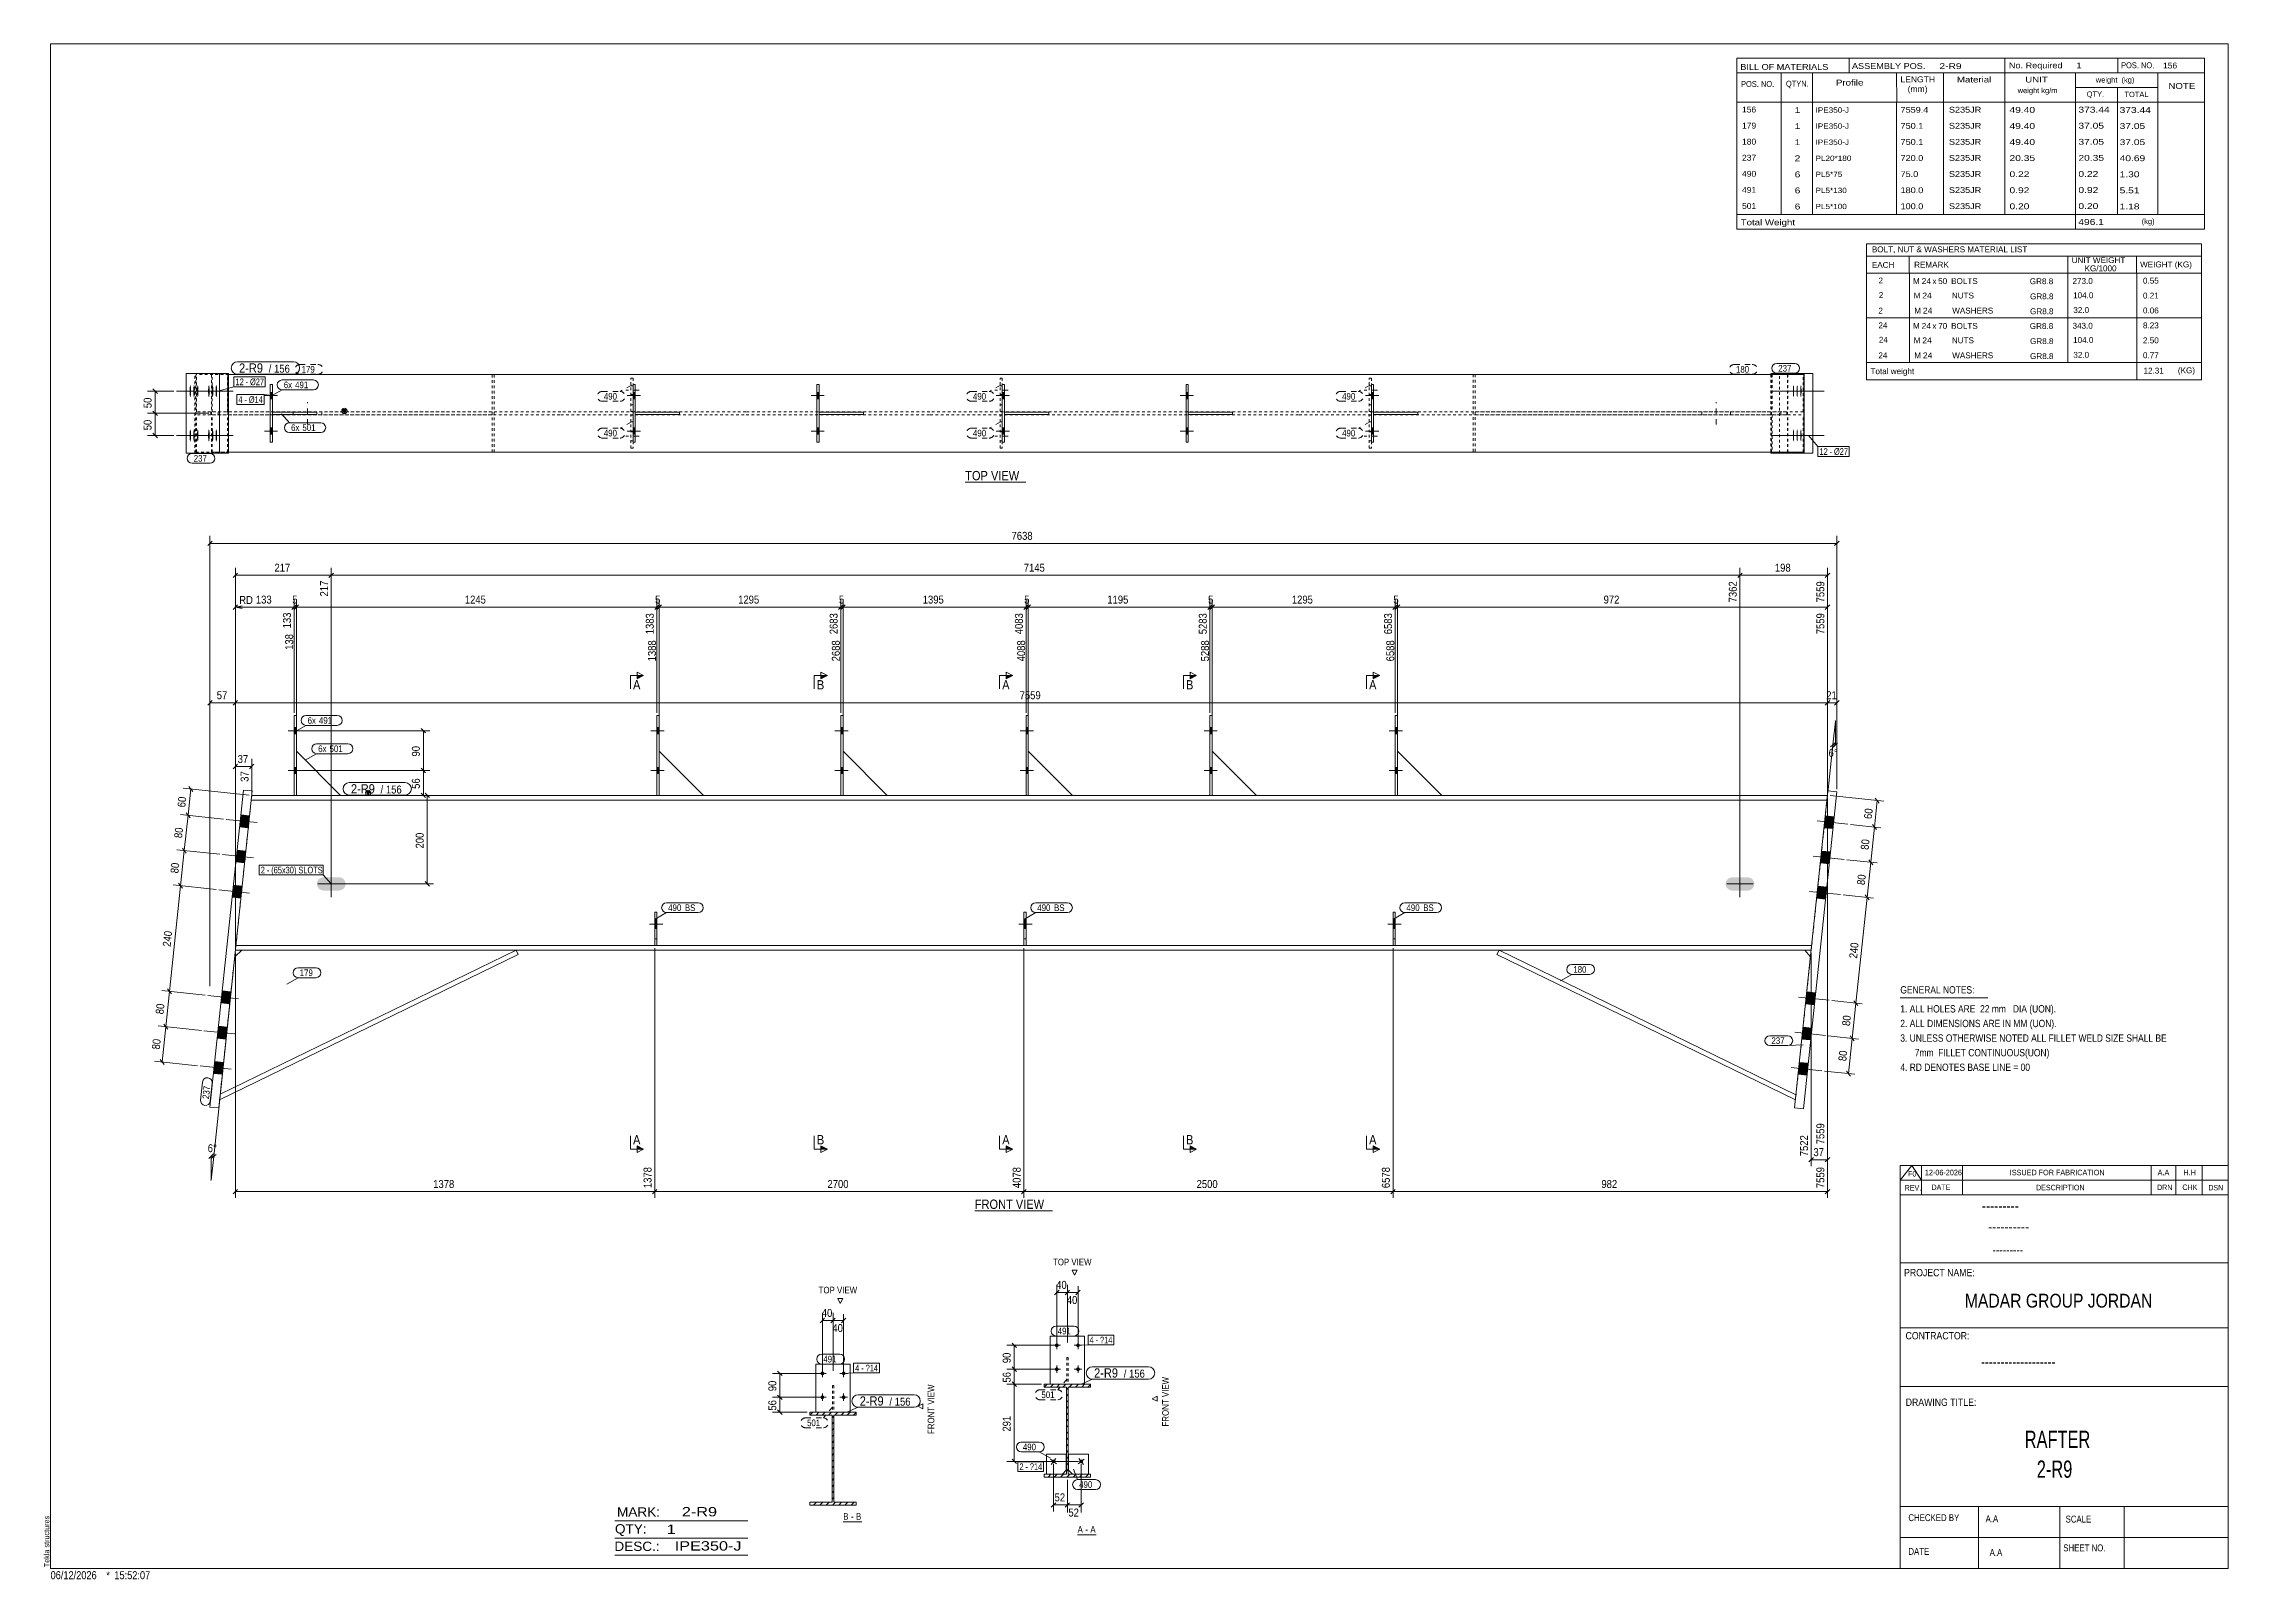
# Model space of a CAD drawing. Header units: millimetres. Extents: x 2 to 825, y 1 to 579.
import ezdxf

# ---------------------------------------------------------------- set-up
doc = ezdxf.new("R2010")
doc.units = ezdxf.units.MM
for name, pattern in [('XKITLINE00', [0]), ('XKITLINE01', [4, 1, -1, 1, -1]), ('XKITLINE02', [4, 2, -2])]:
    doc.linetypes.add(name, pattern=pattern)
for name, color, linetype, lineweight in [('Bolt', 3, 'Continuous', 0), ('BoltMark', 7, 'Continuous', 0), ('Dimensions', 7, 'Continuous', 0), ('DrawingSheet', 5, 'Continuous', 0), ('OtherObjectType', 7, 'Continuous', 0), ('Part', 2, 'Continuous', 0), ('PartMark', 7, 'Continuous', 0), ('Section', 6, 'Continuous', 0)]:
    doc.layers.add(name, color=color, linetype=linetype, lineweight=lineweight)
doc.styles.add('@ARIAL_UNICODE_MS_BOLD', font='ARIAL.TTF')
doc.styles.add('ARIAL', font='ARIAL.TTF')
doc.styles.add('ARIAL_NARROW', font='ARIALN.TTF')
doc.styles.add('COMIC_SANS_MS_BOLD', font='COMICBD.TTF')
doc.styles.add('SWIS721_EX_BT', font='ARIAL.TTF')
doc.styles.add('SWISSE', font='ARIAL.TTF')

# ---------------------------------------------------------------- blocks, each defined once
blk = doc.blocks.new('*A1')
at = {"layer": 'Part', "color": 7, "linetype": 'XKITLINE00', "lineweight": 0}
for p, q in [((379.11, 73.34), (380.21, 74.44)), ((381.47, 73.34), (382.57, 74.44)), ((383.83, 73.34), (384.93, 74.44)), ((386.18, 73.34), (387.28, 74.44)), ((388.54, 73.34), (389.64, 74.44)), ((390.9, 73.34), (392, 74.44)), ((393.26, 73.34), (394.36, 74.44)), ((395.61, 73.34), (396.61, 74.34)), ((379.11, 73.34), (379.11, 73.34)), ((387.51, 72.31), (388.21, 73.01)), ((387.51, 69.95), (388.21, 70.65)), ((387.51, 67.6), (388.21, 68.3)), ((387.51, 65.24), (388.21, 65.94)), ((387.51, 62.88), (388.21, 63.58)), ((387.51, 60.52), (388.21, 61.22)), ((387.51, 58.17), (388.21, 58.87)), ((387.51, 55.81), (388.21, 56.51)), ((387.51, 53.45), (388.21, 54.15)), ((387.51, 51.09), (388.21, 51.79)), ((387.51, 48.74), (388.21, 49.44)), ((387.51, 46.38), (388.21, 47.08)), ((387.51, 44.02), (388.21, 44.72)), ((387.51, 41.67), (388.21, 42.37)), ((379.11, 40.34), (379.31, 40.54)), ((380.57, 39.44), (381.67, 40.54)), ((382.93, 39.44), (384.03, 40.54)), ((385.29, 39.44), (386.39, 40.54)), ((387.64, 39.44), (388.74, 40.54)), ((390, 39.44), (391.1, 40.54)), ((392.36, 39.44), (393.46, 40.54)), ((394.71, 39.44), (395.81, 40.54))]:
    blk.add_line(p, q, dxfattribs=at)
blk = doc.blocks.new('*A2')
at = {"layer": 'Part', "color": 7, "linetype": 'XKITLINE00', "lineweight": 0}
for p, q in [((290.86, 62.78), (291.96, 63.88)), ((290.86, 62.78), (290.86, 62.78)), ((293.22, 62.78), (294.32, 63.88)), ((295.57, 62.78), (296.67, 63.88)), ((297.93, 62.78), (299.03, 63.88)), ((299.26, 61.75), (299.96, 62.45)), ((299.26, 59.39), (299.96, 60.09)), ((299.26, 57.04), (299.96, 57.74)), ((300.29, 62.78), (301.39, 63.88)), ((302.65, 62.78), (303.75, 63.88)), ((305, 62.78), (306.1, 63.88)), ((307.36, 62.78), (308.36, 63.78)), ((299.26, 54.68), (299.96, 55.38)), ((299.26, 52.32), (299.96, 53.02)), ((299.26, 49.96), (299.96, 50.66)), ((299.26, 47.61), (299.96, 48.31)), ((299.26, 45.25), (299.96, 45.95)), ((299.26, 42.89), (299.96, 43.59)), ((299.26, 40.53), (299.96, 41.23)), ((299.26, 38.18), (299.96, 38.88)), ((299.26, 35.82), (299.96, 36.52)), ((299.26, 33.46), (299.96, 34.16)), ((290.86, 29.78), (291.06, 29.98)), ((292.32, 28.88), (293.42, 29.98)), ((294.68, 28.88), (295.78, 29.98)), ((297.03, 28.88), (298.13, 29.98)), ((299.26, 31.11), (299.96, 31.81)), ((299.39, 28.88), (300.49, 29.98)), ((301.75, 28.88), (302.85, 29.98)), ((304.11, 28.88), (305.21, 29.98)), ((306.46, 28.88), (307.56, 29.98))]:
    blk.add_line(p, q, dxfattribs=at)
blk = doc.blocks.new('*A3')
at = {"layer": 'Bolt'}
for points in [[(116.09, 262.73), (115.9, 261.77), (115.35, 260.96), (114.54, 260.42), (113.59, 260.23), (107.75, 260.23), (106.8, 260.42), (105.98, 260.96), (105.44, 261.77), (105.25, 262.73), (105.44, 263.69), (105.98, 264.5), (106.8, 265.04), (107.75, 265.23), (113.59, 265.23), (114.54, 265.04), (115.35, 264.5), (115.9, 263.69)], [(646.53, 262.73), (646.34, 261.77), (645.79, 260.96), (644.98, 260.42), (644.03, 260.23), (638.19, 260.23), (637.24, 260.42), (636.42, 260.96), (635.88, 261.77), (635.69, 262.73), (635.88, 263.69), (636.42, 264.5), (637.24, 265.04), (638.19, 265.23), (644.03, 265.23), (644.98, 265.04), (645.79, 264.5), (646.34, 263.69)]]:
    blk.add_hatch(color=3, dxfattribs=at).paths.add_polyline_path(points, flags=17)
at = {"layer": 'Bolt', "color": 3, "linetype": 'XKITLINE00', "lineweight": 0}
for p, q in [((110.67, 257.73), (110.67, 267.73)), ((641.11, 257.73), (641.11, 267.73)), ((105.67, 262.73), (115.67, 262.73)), ((636.11, 262.73), (646.11, 262.73))]:
    blk.add_line(p, q, dxfattribs=at)
blk = doc.blocks.new('*A4')
at = {"layer": 'Bolt'}
for points in [[(372.31, 321.56), (373.14, 321.56), (373.14, 319.23), (372.31, 319.23)], [(372.31, 321.56), (373.14, 321.56), (373.14, 319.23), (372.31, 319.23)], [(372.31, 306.56), (373.14, 306.56), (373.14, 304.23), (372.31, 304.23)], [(372.31, 306.56), (373.14, 306.56), (373.14, 304.23), (372.31, 304.23)]]:
    blk.add_hatch(color=3, dxfattribs=at).paths.add_polyline_path(points, flags=17)
at = {"layer": 'Bolt', "color": 3, "linetype": 'XKITLINE00', "lineweight": 0}
for p, q in [((373.14, 321.56), (372.31, 321.56)), ((373.14, 321.56), (372.31, 321.56)), ((375.07, 320.4), (370.07, 320.4)), ((375.07, 320.4), (370.07, 320.4)), ((373.14, 319.23), (372.31, 319.23)), ((373.14, 319.23), (372.31, 319.23)), ((375.07, 305.4), (370.07, 305.4)), ((375.07, 305.4), (370.07, 305.4)), ((373.14, 306.56), (372.31, 306.56)), ((373.14, 306.56), (372.31, 306.56)), ((373.14, 304.23), (372.31, 304.23)), ((373.14, 304.23), (372.31, 304.23))]:
    blk.add_line(p, q, dxfattribs=at)
blk = doc.blocks.new('*A5')
at = {"layer": 'Bolt'}
blk.add_hatch(color=3, dxfattribs=at).paths.add_polyline_path([(372.31, 245.93), (371.47, 245.93), (371.47, 249.2), (372.31, 249.2)], flags=17)
at = {"layer": 'Bolt', "color": 3, "linetype": 'XKITLINE00', "lineweight": 0}
for p, q in [((374.56, 247.56), (369.56, 247.56)), ((372.31, 249.2), (371.47, 249.2)), ((372.31, 245.93), (371.47, 245.93))]:
    blk.add_line(p, q, dxfattribs=at)
blk = doc.blocks.new('*A6')
at = {"layer": 'Bolt', "color": 3, "linetype": 'XKITLINE02', "lineweight": 0}
for p, q in [((374.56, 247.56), (369.56, 247.56)), ((372.31, 249.2), (371.47, 249.2)), ((372.31, 245.93), (371.47, 245.93))]:
    blk.add_line(p, q, dxfattribs=at)
blk = doc.blocks.new('*A7')
at = {"layer": 'Bolt'}
for points in [[(302.54, 321.56), (303.37, 321.56), (303.37, 319.23), (302.54, 319.23)], [(302.54, 321.56), (303.37, 321.56), (303.37, 319.23), (302.54, 319.23)], [(302.54, 306.56), (303.37, 306.56), (303.37, 304.23), (302.54, 304.23)], [(302.54, 306.56), (303.37, 306.56), (303.37, 304.23), (302.54, 304.23)]]:
    blk.add_hatch(color=3, dxfattribs=at).paths.add_polyline_path(points, flags=17)
at = {"layer": 'Bolt', "color": 3, "linetype": 'XKITLINE00', "lineweight": 0}
for p, q in [((303.37, 321.56), (302.54, 321.56)), ((303.37, 321.56), (302.54, 321.56)), ((305.31, 320.4), (300.31, 320.4)), ((305.31, 320.4), (300.31, 320.4)), ((303.37, 319.23), (302.54, 319.23)), ((303.37, 319.23), (302.54, 319.23)), ((305.31, 305.4), (300.31, 305.4)), ((305.31, 305.4), (300.31, 305.4)), ((303.37, 306.56), (302.54, 306.56)), ((303.37, 306.56), (302.54, 306.56)), ((303.37, 304.23), (302.54, 304.23)), ((303.37, 304.23), (302.54, 304.23))]:
    blk.add_line(p, q, dxfattribs=at)
blk = doc.blocks.new('*A8')
at = {"layer": 'Bolt'}
for points in [[(233.31, 321.56), (234.14, 321.56), (234.14, 319.23), (233.31, 319.23)], [(233.31, 321.56), (234.14, 321.56), (234.14, 319.23), (233.31, 319.23)], [(233.31, 306.56), (234.14, 306.56), (234.14, 304.23), (233.31, 304.23)], [(233.31, 306.56), (234.14, 306.56), (234.14, 304.23), (233.31, 304.23)]]:
    blk.add_hatch(color=3, dxfattribs=at).paths.add_polyline_path(points, flags=17)
at = {"layer": 'Bolt', "color": 3, "linetype": 'XKITLINE00', "lineweight": 0}
for p, q in [((234.14, 321.56), (233.31, 321.56)), ((234.14, 321.56), (233.31, 321.56)), ((236.07, 320.4), (231.07, 320.4)), ((236.07, 320.4), (231.07, 320.4)), ((234.14, 319.23), (233.31, 319.23)), ((234.14, 319.23), (233.31, 319.23)), ((236.07, 305.4), (231.07, 305.4)), ((236.07, 305.4), (231.07, 305.4)), ((234.14, 306.56), (233.31, 306.56)), ((234.14, 306.56), (233.31, 306.56)), ((234.14, 304.23), (233.31, 304.23)), ((234.14, 304.23), (233.31, 304.23))]:
    blk.add_line(p, q, dxfattribs=at)
blk = doc.blocks.new('*A9')
at = {"layer": 'Bolt'}
blk.add_hatch(color=3, dxfattribs=at).paths.add_polyline_path([(233.31, 245.93), (232.47, 245.93), (232.47, 249.2), (233.31, 249.2)], flags=17)
at = {"layer": 'Bolt', "color": 3, "linetype": 'XKITLINE00', "lineweight": 0}
for p, q in [((235.56, 247.56), (230.56, 247.56)), ((233.31, 249.2), (232.47, 249.2)), ((233.31, 245.93), (232.47, 245.93))]:
    blk.add_line(p, q, dxfattribs=at)
blk = doc.blocks.new('*A10')
at = {"layer": 'Bolt', "color": 3, "linetype": 'XKITLINE02', "lineweight": 0}
for p, q in [((235.56, 247.56), (230.56, 247.56)), ((233.31, 249.2), (232.47, 249.2)), ((233.31, 245.93), (232.47, 245.93))]:
    blk.add_line(p, q, dxfattribs=at)
blk = doc.blocks.new('*A11')
at = {"layer": 'Bolt'}
for points in [[(96.7, 321.56), (97.53, 321.56), (97.53, 319.23), (96.7, 319.23)], [(96.7, 321.56), (97.53, 321.56), (97.53, 319.23), (96.7, 319.23)], [(96.7, 306.56), (97.53, 306.56), (97.53, 304.23), (96.7, 304.23)], [(96.7, 306.56), (97.53, 306.56), (97.53, 304.23), (96.7, 304.23)]]:
    blk.add_hatch(color=3, dxfattribs=at).paths.add_polyline_path(points, flags=17)
at = {"layer": 'Bolt', "color": 3, "linetype": 'XKITLINE00', "lineweight": 0}
for p, q in [((97.53, 321.56), (96.7, 321.56)), ((97.53, 321.56), (96.7, 321.56)), ((99.46, 320.4), (94.46, 320.4)), ((99.46, 320.4), (94.46, 320.4)), ((97.53, 319.23), (96.7, 319.23)), ((97.53, 319.23), (96.7, 319.23)), ((99.46, 305.4), (94.46, 305.4)), ((99.46, 305.4), (94.46, 305.4)), ((97.53, 306.56), (96.7, 306.56)), ((97.53, 306.56), (96.7, 306.56)), ((97.53, 304.23), (96.7, 304.23)), ((97.53, 304.23), (96.7, 304.23))]:
    blk.add_line(p, q, dxfattribs=at)
blk = doc.blocks.new('*A12')
at = {"layer": 'Bolt'}
blk.add_hatch(color=3, dxfattribs=at).paths.add_polyline_path([(511.31, 245.93), (510.47, 245.93), (510.47, 249.2), (511.31, 249.2)], flags=17)
at = {"layer": 'Bolt', "color": 3, "linetype": 'XKITLINE00', "lineweight": 0}
for p, q in [((513.56, 247.56), (508.56, 247.56)), ((511.31, 249.2), (510.47, 249.2)), ((511.31, 245.93), (510.47, 245.93))]:
    blk.add_line(p, q, dxfattribs=at)
blk = doc.blocks.new('*A13')
at = {"layer": 'Bolt', "color": 3, "linetype": 'XKITLINE02', "lineweight": 0}
for p, q in [((513.56, 247.56), (508.56, 247.56)), ((511.31, 249.2), (510.47, 249.2)), ((511.31, 245.93), (510.47, 245.93))]:
    blk.add_line(p, q, dxfattribs=at)
blk = doc.blocks.new('*A14')
at = {"layer": 'Bolt'}
for points in [[(441.54, 321.56), (442.37, 321.56), (442.37, 319.23), (441.54, 319.23)], [(441.54, 321.56), (442.37, 321.56), (442.37, 319.23), (441.54, 319.23)], [(441.54, 306.56), (442.37, 306.56), (442.37, 304.23), (441.54, 304.23)], [(441.54, 306.56), (442.37, 306.56), (442.37, 304.23), (441.54, 304.23)]]:
    blk.add_hatch(color=3, dxfattribs=at).paths.add_polyline_path(points, flags=17)
at = {"layer": 'Bolt', "color": 3, "linetype": 'XKITLINE00', "lineweight": 0}
for p, q in [((442.37, 321.56), (441.54, 321.56)), ((442.37, 321.56), (441.54, 321.56)), ((444.31, 320.4), (439.31, 320.4)), ((444.31, 320.4), (439.31, 320.4)), ((442.37, 319.23), (441.54, 319.23)), ((442.37, 319.23), (441.54, 319.23)), ((444.31, 305.4), (439.31, 305.4)), ((444.31, 305.4), (439.31, 305.4)), ((442.37, 306.56), (441.54, 306.56)), ((442.37, 306.56), (441.54, 306.56)), ((442.37, 304.23), (441.54, 304.23)), ((442.37, 304.23), (441.54, 304.23))]:
    blk.add_line(p, q, dxfattribs=at)
blk = doc.blocks.new('*A15')
at = {"layer": 'Bolt'}
for points in [[(511.31, 321.56), (512.14, 321.56), (512.14, 319.23), (511.31, 319.23)], [(511.31, 321.56), (512.14, 321.56), (512.14, 319.23), (511.31, 319.23)], [(511.31, 306.56), (512.14, 306.56), (512.14, 304.23), (511.31, 304.23)], [(511.31, 306.56), (512.14, 306.56), (512.14, 304.23), (511.31, 304.23)]]:
    blk.add_hatch(color=3, dxfattribs=at).paths.add_polyline_path(points, flags=17)
at = {"layer": 'Bolt', "color": 3, "linetype": 'XKITLINE00', "lineweight": 0}
for p, q in [((512.14, 321.56), (511.31, 321.56)), ((512.14, 321.56), (511.31, 321.56)), ((514.07, 320.4), (509.07, 320.4)), ((514.07, 320.4), (509.07, 320.4)), ((512.14, 319.23), (511.31, 319.23)), ((512.14, 319.23), (511.31, 319.23)), ((514.07, 305.4), (509.07, 305.4)), ((514.07, 305.4), (509.07, 305.4)), ((512.14, 306.56), (511.31, 306.56)), ((512.14, 306.56), (511.31, 306.56)), ((512.14, 304.23), (511.31, 304.23)), ((512.14, 304.23), (511.31, 304.23))]:
    blk.add_line(p, q, dxfattribs=at)
blk = doc.blocks.new('*A16')
at = {"layer": 'Bolt'}
for points in [[(79.44, 283.88), (76.13, 284.23), (76.6, 288.71), (79.92, 288.36)], [(79.44, 283.88), (76.13, 284.23), (76.6, 288.71), (79.92, 288.36)], [(78.05, 270.62), (74.73, 270.97), (75.2, 275.45), (78.52, 275.1)], [(78.05, 270.62), (74.73, 270.97), (75.2, 275.45), (78.52, 275.1)], [(76.65, 257.36), (73.33, 257.71), (73.8, 262.19), (77.12, 261.84)], [(76.65, 257.36), (73.33, 257.71), (73.8, 262.19), (77.12, 261.84)], [(72.45, 217.58), (69.14, 217.93), (69.61, 222.41), (72.92, 222.06)], [(72.45, 217.58), (69.14, 217.93), (69.61, 222.41), (72.92, 222.06)], [(71.05, 204.32), (67.74, 204.67), (68.21, 209.15), (71.53, 208.8)], [(71.05, 204.32), (67.74, 204.67), (68.21, 209.15), (71.53, 208.8)], [(69.65, 191.06), (66.34, 191.41), (66.81, 195.89), (70.13, 195.54)], [(69.65, 191.06), (66.34, 191.41), (66.81, 195.89), (70.13, 195.54)]]:
    blk.add_hatch(color=3, dxfattribs=at).paths.add_polyline_path(points, flags=17)
at = {"layer": 'Bolt', "color": 3, "linetype": 'XKITLINE00', "lineweight": 0}
for p, q in [((76.6, 288.71), (79.92, 288.36)), ((76.6, 288.71), (79.92, 288.36)), ((71.14, 287.02), (82.75, 285.79)), ((71.14, 287.02), (82.75, 285.79)), ((76.13, 284.23), (79.44, 283.88)), ((76.13, 284.23), (79.44, 283.88)), ((69.75, 273.76), (81.35, 272.53)), ((69.75, 273.76), (81.35, 272.53)), ((75.2, 275.45), (78.52, 275.1)), ((75.2, 275.45), (78.52, 275.1)), ((74.73, 270.97), (78.05, 270.62)), ((74.73, 270.97), (78.05, 270.62)), ((68.35, 260.5), (79.95, 259.28)), ((68.35, 260.5), (79.95, 259.28)), ((73.33, 257.71), (76.65, 257.36)), ((73.33, 257.71), (76.65, 257.36)), ((73.8, 262.19), (77.12, 261.84)), ((73.8, 262.19), (77.12, 261.84)), ((69.61, 222.41), (72.92, 222.06)), ((69.61, 222.41), (72.92, 222.06)), ((64.15, 220.72), (75.75, 219.5)), ((64.15, 220.72), (75.75, 219.5)), ((69.14, 217.93), (72.45, 217.58)), ((69.14, 217.93), (72.45, 217.58)), ((62.75, 207.46), (74.36, 206.24)), ((62.75, 207.46), (74.36, 206.24)), ((68.21, 209.15), (71.53, 208.8)), ((68.21, 209.15), (71.53, 208.8)), ((67.74, 204.67), (71.05, 204.32)), ((67.74, 204.67), (71.05, 204.32)), ((61.35, 194.2), (72.96, 192.98)), ((61.35, 194.2), (72.96, 192.98)), ((66.34, 191.41), (69.65, 191.06)), ((66.34, 191.41), (69.65, 191.06)), ((66.81, 195.89), (70.13, 195.54)), ((66.81, 195.89), (70.13, 195.54))]:
    blk.add_line(p, q, dxfattribs=at)
blk = doc.blocks.new('*A17')
at = {"layer": 'Bolt'}
for points in [[(676.12, 283.53), (672.8, 283.88), (673.27, 288.36), (676.59, 288.01)], [(676.12, 283.53), (672.8, 283.88), (673.27, 288.36), (676.59, 288.01)], [(674.72, 270.27), (671.4, 270.62), (671.87, 275.1), (675.19, 274.75)], [(674.72, 270.27), (671.4, 270.62), (671.87, 275.1), (675.19, 274.75)], [(673.32, 257.01), (670, 257.36), (670.48, 261.84), (673.79, 261.49)], [(673.32, 257.01), (670, 257.36), (670.48, 261.84), (673.79, 261.49)], [(669.12, 217.23), (665.81, 217.58), (666.28, 222.06), (669.6, 221.71)], [(669.12, 217.23), (665.81, 217.58), (666.28, 222.06), (669.6, 221.71)], [(667.72, 203.97), (664.41, 204.32), (664.88, 208.8), (668.2, 208.45)], [(667.72, 203.97), (664.41, 204.32), (664.88, 208.8), (668.2, 208.45)], [(666.33, 190.71), (663.01, 191.06), (663.48, 195.54), (666.8, 195.19)], [(666.33, 190.71), (663.01, 191.06), (663.48, 195.54), (666.8, 195.19)]]:
    blk.add_hatch(color=3, dxfattribs=at).paths.add_polyline_path(points, flags=17)
at = {"layer": 'Bolt', "color": 3, "linetype": 'XKITLINE00', "lineweight": 0}
for p, q in [((676.59, 288.01), (673.27, 288.36)), ((676.59, 288.01), (673.27, 288.36)), ((681.74, 285.2), (670.14, 286.42)), ((681.74, 285.2), (670.14, 286.42)), ((676.12, 283.53), (672.8, 283.88)), ((676.12, 283.53), (672.8, 283.88)), ((680.34, 271.94), (668.74, 273.16)), ((680.34, 271.94), (668.74, 273.16)), ((675.19, 274.75), (671.87, 275.1)), ((675.19, 274.75), (671.87, 275.1)), ((674.72, 270.27), (671.4, 270.62)), ((674.72, 270.27), (671.4, 270.62)), ((678.94, 258.68), (667.34, 259.9)), ((678.94, 258.68), (667.34, 259.9)), ((673.32, 257.01), (670, 257.36)), ((673.32, 257.01), (670, 257.36)), ((673.79, 261.49), (670.48, 261.84)), ((673.79, 261.49), (670.48, 261.84)), ((674.75, 218.9), (663.14, 220.13)), ((674.75, 218.9), (663.14, 220.13)), ((669.12, 217.23), (665.81, 217.58)), ((669.12, 217.23), (665.81, 217.58)), ((669.6, 221.71), (666.28, 222.06)), ((669.6, 221.71), (666.28, 222.06)), ((673.35, 205.64), (661.75, 206.87)), ((673.35, 205.64), (661.75, 206.87)), ((668.2, 208.45), (664.88, 208.8)), ((668.2, 208.45), (664.88, 208.8)), ((667.72, 203.97), (664.41, 204.32)), ((667.72, 203.97), (664.41, 204.32)), ((671.95, 192.38), (660.35, 193.61)), ((671.95, 192.38), (660.35, 193.61)), ((666.33, 190.71), (663.01, 191.06)), ((666.33, 190.71), (663.01, 191.06)), ((666.8, 195.19), (663.48, 195.54)), ((666.8, 195.19), (663.48, 195.54))]:
    blk.add_line(p, q, dxfattribs=at)
blk = doc.blocks.new('*A18')
at = {"layer": 'Part'}
blk.add_hatch(color=2, dxfattribs=at).paths.add_polyline_path([(123.78, 297.46), (125.38, 297.46), (124.58, 296.06)], flags=17)
at = {"layer": 'Part', "color": 2, "linetype": 'XKITLINE00', "lineweight": 0}
for p, q in [((124.58, 296.06), (123.78, 297.46)), ((123.78, 297.46), (125.38, 297.46)), ((125.38, 297.46), (124.58, 296.06)), ((206.04, 294.23), (80.54, 294.23)), ((206.04, 296.06), (80.73, 296.06)), ((275.81, 296.06), (206.14, 296.06)), ((275.81, 294.23), (206.14, 294.23)), ((345.04, 296.06), (275.91, 296.06)), ((345.04, 294.23), (275.91, 294.23)), ((414.81, 296.06), (345.14, 296.06)), ((414.81, 294.23), (345.14, 294.23)), ((484.04, 296.06), (414.91, 296.06)), ((484.04, 294.23), (414.91, 294.23)), ((674.09, 296.06), (484.14, 296.06)), ((673.89, 294.23), (484.14, 294.23)), ((206.04, 239.56), (74.77, 239.56)), ((275.81, 239.56), (206.14, 239.56)), ((345.04, 239.56), (275.91, 239.56)), ((414.81, 239.56), (345.14, 239.56)), ((484.04, 239.56), (414.91, 239.56)), ((668.13, 239.56), (484.14, 239.56)), ((74.58, 237.73), (206.04, 237.73)), ((206.14, 237.73), (275.81, 237.73)), ((275.91, 237.73), (345.04, 237.73)), ((345.14, 237.73), (414.81, 237.73)), ((414.91, 237.73), (484.04, 237.73)), ((484.14, 237.73), (667.93, 237.73))]:
    blk.add_line(p, q, dxfattribs=at)
at = {"layer": 'Part', "color": 7, "linetype": 'XKITLINE01', "lineweight": 0}
for p, q in [((80.73, 296.06), (74.58, 237.73)), ((667.93, 237.73), (674.09, 296.06))]:
    blk.add_line(p, q, dxfattribs=at)
at = {"layer": 'Part', "color": 2, "linetype": 'XKITLINE00', "lineweight": 0}
blk.add_circle((124.58, 296.96), 1, dxfattribs=at)
blk = doc.blocks.new('*A19')
at = {"layer": 'Part', "color": 2, "linetype": 'XKITLINE00', "lineweight": 0}
for p, q in [((372.31, 296.06), (372.31, 326.06)), ((372.31, 326.06), (373.14, 326.06)), ((373.14, 326.06), (373.14, 296.06))]:
    blk.add_line(p, q, dxfattribs=at)
at = {"layer": 'Part', "color": 7, "linetype": 'XKITLINE01', "lineweight": 0}
blk.add_line((373.14, 296.06), (372.31, 296.06), dxfattribs=at)
blk = doc.blocks.new('*A20')
at = {"layer": 'Part', "color": 2, "linetype": 'XKITLINE00', "lineweight": 0}
blk.add_line((389.81, 296.06), (373.14, 312.73), dxfattribs=at)
at = {"layer": 'Part', "color": 7, "linetype": 'XKITLINE01', "lineweight": 0}
for p, q in [((373.14, 312.73), (373.14, 296.06)), ((373.14, 296.06), (389.81, 296.06))]:
    blk.add_line(p, q, dxfattribs=at)
blk = doc.blocks.new('*A21')
at = {"layer": 'Part', "color": 2, "linetype": 'XKITLINE00', "lineweight": 0}
for p, q in [((371.47, 239.56), (371.47, 252.06)), ((371.47, 252.06), (372.31, 252.06)), ((372.31, 252.06), (372.31, 239.56))]:
    blk.add_line(p, q, dxfattribs=at)
at = {"layer": 'Part', "color": 7, "linetype": 'XKITLINE01', "lineweight": 0}
for p, q in [((371.47, 242.06), (372.31, 242.06)), ((372.31, 239.56), (371.47, 239.56))]:
    blk.add_line(p, q, dxfattribs=at)
blk = doc.blocks.new('*A22')
at = {"layer": 'Part', "color": 7, "linetype": 'XKITLINE01', "lineweight": 0}
for p, q in [((371.47, 252.06), (371.47, 239.56)), ((372.31, 252.06), (371.47, 252.06)), ((372.31, 239.56), (372.31, 252.06)), ((371.47, 242.06), (372.31, 242.06)), ((371.47, 239.56), (372.31, 239.56))]:
    blk.add_line(p, q, dxfattribs=at)
blk = doc.blocks.new('*A23')
at = {"layer": 'Part', "color": 2, "linetype": 'XKITLINE00', "lineweight": 0}
for p, q in [((302.54, 296.06), (302.54, 326.06)), ((302.54, 326.06), (303.37, 326.06)), ((303.37, 326.06), (303.37, 296.06))]:
    blk.add_line(p, q, dxfattribs=at)
at = {"layer": 'Part', "color": 7, "linetype": 'XKITLINE01', "lineweight": 0}
blk.add_line((303.37, 296.06), (302.54, 296.06), dxfattribs=at)
blk = doc.blocks.new('*A24')
at = {"layer": 'Part', "color": 2, "linetype": 'XKITLINE00', "lineweight": 0}
blk.add_line((320.04, 296.06), (303.37, 312.73), dxfattribs=at)
at = {"layer": 'Part', "color": 7, "linetype": 'XKITLINE01', "lineweight": 0}
for p, q in [((303.37, 312.73), (303.37, 296.06)), ((303.37, 296.06), (320.04, 296.06))]:
    blk.add_line(p, q, dxfattribs=at)
blk = doc.blocks.new('*A25')
at = {"layer": 'Part', "color": 2, "linetype": 'XKITLINE00', "lineweight": 0}
for p, q in [((233.31, 296.06), (233.31, 326.06)), ((233.31, 326.06), (234.14, 326.06)), ((234.14, 326.06), (234.14, 296.06))]:
    blk.add_line(p, q, dxfattribs=at)
at = {"layer": 'Part', "color": 7, "linetype": 'XKITLINE01', "lineweight": 0}
blk.add_line((234.14, 296.06), (233.31, 296.06), dxfattribs=at)
blk = doc.blocks.new('*A26')
at = {"layer": 'Part', "color": 2, "linetype": 'XKITLINE00', "lineweight": 0}
blk.add_line((250.81, 296.06), (234.14, 312.73), dxfattribs=at)
at = {"layer": 'Part', "color": 7, "linetype": 'XKITLINE01', "lineweight": 0}
for p, q in [((234.14, 312.73), (234.14, 296.06)), ((234.14, 296.06), (250.81, 296.06))]:
    blk.add_line(p, q, dxfattribs=at)
blk = doc.blocks.new('*A27')
at = {"layer": 'Part', "color": 2, "linetype": 'XKITLINE00', "lineweight": 0}
for p, q in [((232.47, 239.56), (232.47, 252.06)), ((232.47, 252.06), (233.31, 252.06)), ((233.31, 252.06), (233.31, 239.56))]:
    blk.add_line(p, q, dxfattribs=at)
at = {"layer": 'Part', "color": 7, "linetype": 'XKITLINE01', "lineweight": 0}
for p, q in [((232.47, 242.06), (233.31, 242.06)), ((233.31, 239.56), (232.47, 239.56))]:
    blk.add_line(p, q, dxfattribs=at)
blk = doc.blocks.new('*A28')
at = {"layer": 'Part', "color": 7, "linetype": 'XKITLINE01', "lineweight": 0}
for p, q in [((232.47, 252.06), (232.47, 239.56)), ((233.31, 252.06), (232.47, 252.06)), ((233.31, 239.56), (233.31, 252.06)), ((232.47, 242.06), (233.31, 242.06)), ((232.47, 239.56), (233.31, 239.56))]:
    blk.add_line(p, q, dxfattribs=at)
blk = doc.blocks.new('*A29')
at = {"layer": 'Part', "color": 2, "linetype": 'XKITLINE00', "lineweight": 0}
for p, q in [((96.7, 296.06), (96.7, 326.06)), ((96.7, 326.06), (97.53, 326.06)), ((97.53, 326.06), (97.53, 296.06))]:
    blk.add_line(p, q, dxfattribs=at)
at = {"layer": 'Part', "color": 7, "linetype": 'XKITLINE01', "lineweight": 0}
blk.add_line((97.53, 296.06), (96.7, 296.06), dxfattribs=at)
blk = doc.blocks.new('*A30')
at = {"layer": 'Part', "color": 2, "linetype": 'XKITLINE00', "lineweight": 0}
blk.add_line((97.53, 312.73), (114.2, 296.06), dxfattribs=at)
at = {"layer": 'Part', "color": 7, "linetype": 'XKITLINE01', "lineweight": 0}
for p, q in [((97.53, 296.06), (97.53, 312.73)), ((114.2, 296.06), (97.53, 296.06))]:
    blk.add_line(p, q, dxfattribs=at)
blk = doc.blocks.new('*A31')
at = {"layer": 'Part', "color": 2, "linetype": 'XKITLINE00', "lineweight": 0}
for p, q in [((510.47, 239.56), (510.47, 252.06)), ((510.47, 252.06), (511.31, 252.06)), ((511.31, 252.06), (511.31, 239.56))]:
    blk.add_line(p, q, dxfattribs=at)
at = {"layer": 'Part', "color": 7, "linetype": 'XKITLINE01', "lineweight": 0}
for p, q in [((510.47, 242.06), (511.31, 242.06)), ((511.31, 239.56), (510.47, 239.56))]:
    blk.add_line(p, q, dxfattribs=at)
blk = doc.blocks.new('*A32')
at = {"layer": 'Part', "color": 7, "linetype": 'XKITLINE01', "lineweight": 0}
for p, q in [((510.47, 252.06), (510.47, 239.56)), ((511.31, 252.06), (510.47, 252.06)), ((511.31, 239.56), (511.31, 252.06)), ((510.47, 242.06), (511.31, 242.06)), ((510.47, 239.56), (511.31, 239.56))]:
    blk.add_line(p, q, dxfattribs=at)
blk = doc.blocks.new('*A33')
at = {"layer": 'Part', "color": 2, "linetype": 'XKITLINE00', "lineweight": 0}
blk.add_line((459.04, 296.06), (442.37, 312.73), dxfattribs=at)
at = {"layer": 'Part', "color": 7, "linetype": 'XKITLINE01', "lineweight": 0}
for p, q in [((442.37, 312.73), (442.37, 296.06)), ((442.37, 296.06), (459.04, 296.06))]:
    blk.add_line(p, q, dxfattribs=at)
blk = doc.blocks.new('*A34')
at = {"layer": 'Part', "color": 2, "linetype": 'XKITLINE00', "lineweight": 0}
for p, q in [((442.37, 326.06), (441.54, 326.06)), ((441.54, 326.06), (441.54, 296.06)), ((442.37, 296.06), (442.37, 326.06))]:
    blk.add_line(p, q, dxfattribs=at)
at = {"layer": 'Part', "color": 7, "linetype": 'XKITLINE01', "lineweight": 0}
blk.add_line((441.54, 296.06), (442.37, 296.06), dxfattribs=at)
blk = doc.blocks.new('*A35')
at = {"layer": 'Part', "color": 2, "linetype": 'XKITLINE00', "lineweight": 0}
blk.add_line((528.81, 296.06), (512.14, 312.73), dxfattribs=at)
at = {"layer": 'Part', "color": 7, "linetype": 'XKITLINE01', "lineweight": 0}
for p, q in [((512.14, 312.73), (512.14, 296.06)), ((512.14, 296.06), (528.81, 296.06))]:
    blk.add_line(p, q, dxfattribs=at)
blk = doc.blocks.new('*A36')
at = {"layer": 'Part', "color": 2, "linetype": 'XKITLINE00', "lineweight": 0}
for p, q in [((512.14, 326.06), (511.31, 326.06)), ((511.31, 326.06), (511.31, 296.06)), ((512.14, 296.06), (512.14, 326.06))]:
    blk.add_line(p, q, dxfattribs=at)
at = {"layer": 'Part', "color": 7, "linetype": 'XKITLINE01', "lineweight": 0}
blk.add_line((511.31, 296.06), (512.14, 296.06), dxfattribs=at)
blk = doc.blocks.new('*A37')
at = {"layer": 'Part', "color": 2, "linetype": 'XKITLINE00', "lineweight": 0}
for p, q in [((65, 178.73), (77.59, 298.07)), ((80.9, 297.72), (68.32, 178.38)), ((80.9, 297.72), (77.59, 298.07)), ((68.32, 178.38), (65, 178.73))]:
    blk.add_line(p, q, dxfattribs=at)
blk = doc.blocks.new('*A38')
at = {"layer": 'Part', "color": 2, "linetype": 'XKITLINE00', "lineweight": 0}
for p, q in [((674.26, 297.72), (661.67, 178.38)), ((664.99, 178.03), (677.58, 297.37)), ((677.58, 297.37), (674.26, 297.72)), ((661.67, 178.38), (664.99, 178.03))]:
    blk.add_line(p, q, dxfattribs=at)
blk = doc.blocks.new('*A39')
at = {"layer": 'Part', "color": 2, "linetype": 'XKITLINE00', "lineweight": 0}
for p, q in [((549.58, 236.09), (550.39, 237.74)), ((661.99, 181.38), (549.58, 236.09)), ((662.19, 183.32), (550.39, 237.74)), ((667.68, 235.31), (665.5, 237.73))]:
    blk.add_line(p, q, dxfattribs=at)
at = {"layer": 'Part', "color": 7, "linetype": 'XKITLINE01', "lineweight": 0}
for p, q in [((665.5, 237.73), (550.39, 237.74)), ((667.68, 235.31), (661.99, 181.38))]:
    blk.add_line(p, q, dxfattribs=at)
blk = doc.blocks.new('*A40')
at = {"layer": 'Part', "color": 2, "linetype": 'XKITLINE00', "lineweight": 0}
for p, q in [((181.04, 236.09), (68.63, 181.38)), ((68.86, 183.52), (180.24, 237.74)), ((77.01, 237.73), (74.32, 235.31)), ((180.24, 237.74), (181.04, 236.09))]:
    blk.add_line(p, q, dxfattribs=at)
at = {"layer": 'Part', "color": 7, "linetype": 'XKITLINE01', "lineweight": 0}
for p, q in [((68.63, 181.38), (74.32, 235.31)), ((180.24, 237.74), (77.01, 237.73))]:
    blk.add_line(p, q, dxfattribs=at)
blk = doc.blocks.new('*A41')
at = {"layer": 'Bolt', "color": 3, "linetype": 'XKITLINE02', "lineweight": 0}
for p, q in [((96.28, 439.29), (96.28, 440.46)), ((101.7, 435.71), (101.7, 444.04)), ((107.11, 439.29), (107.11, 440.46)), ((626.72, 439.29), (626.72, 440.46)), ((632.14, 435.71), (632.14, 444.04)), ((637.55, 439.29), (637.55, 440.46))]:
    blk.add_line(p, q, dxfattribs=at)
blk = doc.blocks.new('*A42')
at = {"layer": 'Bolt'}
for points in [[(363.33, 447.71), (364.17, 447.71), (364.17, 445.37), (363.33, 445.37)], [(363.33, 447.71), (364.17, 447.71), (364.17, 445.37), (363.33, 445.37)], [(363.33, 434.37), (364.17, 434.37), (364.17, 432.04), (363.33, 432.04)], [(363.33, 434.37), (364.17, 434.37), (364.17, 432.04), (363.33, 432.04)]]:
    blk.add_hatch(color=3, dxfattribs=at).paths.add_polyline_path(points, flags=17)
at = {"layer": 'Bolt', "color": 3, "linetype": 'XKITLINE00', "lineweight": 0}
for p, q in [((366.1, 446.54), (361.1, 446.54)), ((366.1, 446.54), (361.1, 446.54)), ((364.17, 447.71), (363.33, 447.71)), ((364.17, 447.71), (363.33, 447.71)), ((364.17, 445.37), (363.33, 445.37)), ((364.17, 445.37), (363.33, 445.37)), ((366.1, 433.21), (361.1, 433.21)), ((366.1, 433.21), (361.1, 433.21)), ((364.17, 434.37), (363.33, 434.37)), ((364.17, 434.37), (363.33, 434.37)), ((364.17, 432.04), (363.33, 432.04)), ((364.17, 432.04), (363.33, 432.04))]:
    blk.add_line(p, q, dxfattribs=at)
blk = doc.blocks.new('*A43')
at = {"layer": 'Bolt', "color": 3, "linetype": 'XKITLINE02', "lineweight": 0}
for p, q in [((365.58, 431.21), (360.58, 431.21)), ((363.33, 432.84), (362.5, 432.84)), ((363.33, 429.57), (362.5, 429.57))]:
    blk.add_line(p, q, dxfattribs=at)
blk = doc.blocks.new('*A44')
at = {"layer": 'Bolt', "color": 3, "linetype": 'XKITLINE02', "lineweight": 0}
for p, q in [((365.58, 448.54), (360.58, 448.54)), ((363.33, 450.18), (362.5, 450.18)), ((363.33, 446.9), (362.5, 446.9))]:
    blk.add_line(p, q, dxfattribs=at)
blk = doc.blocks.new('*A45')
at = {"layer": 'Bolt'}
for points in [[(293.57, 447.71), (294.4, 447.71), (294.4, 445.37), (293.57, 445.37)], [(293.57, 447.71), (294.4, 447.71), (294.4, 445.37), (293.57, 445.37)], [(293.57, 434.37), (294.4, 434.37), (294.4, 432.04), (293.57, 432.04)], [(293.57, 434.37), (294.4, 434.37), (294.4, 432.04), (293.57, 432.04)]]:
    blk.add_hatch(color=3, dxfattribs=at).paths.add_polyline_path(points, flags=17)
at = {"layer": 'Bolt', "color": 3, "linetype": 'XKITLINE00', "lineweight": 0}
for p, q in [((296.33, 446.54), (291.33, 446.54)), ((296.33, 446.54), (291.33, 446.54)), ((294.4, 447.71), (293.57, 447.71)), ((294.4, 447.71), (293.57, 447.71)), ((294.4, 445.37), (293.57, 445.37)), ((294.4, 445.37), (293.57, 445.37)), ((296.33, 433.21), (291.33, 433.21)), ((296.33, 433.21), (291.33, 433.21)), ((294.4, 434.37), (293.57, 434.37)), ((294.4, 434.37), (293.57, 434.37)), ((294.4, 432.04), (293.57, 432.04)), ((294.4, 432.04), (293.57, 432.04))]:
    blk.add_line(p, q, dxfattribs=at)
blk = doc.blocks.new('*A46')
at = {"layer": 'Bolt'}
for points in [[(224.33, 447.71), (225.17, 447.71), (225.17, 445.37), (224.33, 445.37)], [(224.33, 447.71), (225.17, 447.71), (225.17, 445.37), (224.33, 445.37)], [(224.33, 434.37), (225.17, 434.37), (225.17, 432.04), (224.33, 432.04)], [(224.33, 434.37), (225.17, 434.37), (225.17, 432.04), (224.33, 432.04)]]:
    blk.add_hatch(color=3, dxfattribs=at).paths.add_polyline_path(points, flags=17)
at = {"layer": 'Bolt', "color": 3, "linetype": 'XKITLINE00', "lineweight": 0}
for p, q in [((227.1, 446.54), (222.1, 446.54)), ((227.1, 446.54), (222.1, 446.54)), ((225.17, 447.71), (224.33, 447.71)), ((225.17, 447.71), (224.33, 447.71)), ((225.17, 445.37), (224.33, 445.37)), ((225.17, 445.37), (224.33, 445.37)), ((227.1, 433.21), (222.1, 433.21)), ((227.1, 433.21), (222.1, 433.21)), ((225.17, 434.37), (224.33, 434.37)), ((225.17, 434.37), (224.33, 434.37)), ((225.17, 432.04), (224.33, 432.04)), ((225.17, 432.04), (224.33, 432.04))]:
    blk.add_line(p, q, dxfattribs=at)
blk = doc.blocks.new('*A47')
at = {"layer": 'Bolt', "color": 3, "linetype": 'XKITLINE02', "lineweight": 0}
for p, q in [((226.58, 431.21), (221.58, 431.21)), ((224.33, 432.84), (223.5, 432.84)), ((224.33, 429.57), (223.5, 429.57))]:
    blk.add_line(p, q, dxfattribs=at)
blk = doc.blocks.new('*A48')
at = {"layer": 'Bolt', "color": 3, "linetype": 'XKITLINE02', "lineweight": 0}
for p, q in [((226.58, 448.54), (221.58, 448.54)), ((224.33, 450.18), (223.5, 450.18)), ((224.33, 446.9), (223.5, 446.9))]:
    blk.add_line(p, q, dxfattribs=at)
blk = doc.blocks.new('*A49')
at = {"layer": 'Bolt'}
for points in [[(87.73, 447.71), (88.56, 447.71), (88.56, 445.37), (87.73, 445.37)], [(87.73, 447.71), (88.56, 447.71), (88.56, 445.37), (87.73, 445.37)], [(87.73, 434.37), (88.56, 434.37), (88.56, 432.04), (87.73, 432.04)], [(87.73, 434.37), (88.56, 434.37), (88.56, 432.04), (87.73, 432.04)]]:
    blk.add_hatch(color=3, dxfattribs=at).paths.add_polyline_path(points, flags=17)
at = {"layer": 'Bolt', "color": 3, "linetype": 'XKITLINE00', "lineweight": 0}
for p, q in [((90.49, 446.54), (85.49, 446.54)), ((90.49, 446.54), (85.49, 446.54)), ((88.56, 447.71), (87.73, 447.71)), ((88.56, 447.71), (87.73, 447.71)), ((88.56, 445.37), (87.73, 445.37)), ((88.56, 445.37), (87.73, 445.37)), ((90.49, 433.21), (85.49, 433.21)), ((90.49, 433.21), (85.49, 433.21)), ((88.56, 434.37), (87.73, 434.37)), ((88.56, 434.37), (87.73, 434.37)), ((88.56, 432.04), (87.73, 432.04)), ((88.56, 432.04), (87.73, 432.04))]:
    blk.add_line(p, q, dxfattribs=at)
blk = doc.blocks.new('*A50')
at = {"layer": 'Bolt', "color": 3, "linetype": 'XKITLINE02', "lineweight": 0}
for p, q in [((504.58, 431.21), (499.58, 431.21)), ((502.33, 432.84), (501.5, 432.84)), ((502.33, 429.57), (501.5, 429.57))]:
    blk.add_line(p, q, dxfattribs=at)
blk = doc.blocks.new('*A51')
at = {"layer": 'Bolt', "color": 3, "linetype": 'XKITLINE02', "lineweight": 0}
for p, q in [((504.58, 448.54), (499.58, 448.54)), ((502.33, 450.18), (501.5, 450.18)), ((502.33, 446.9), (501.5, 446.9))]:
    blk.add_line(p, q, dxfattribs=at)
blk = doc.blocks.new('*A52')
at = {"layer": 'Bolt'}
for points in [[(432.57, 447.71), (433.4, 447.71), (433.4, 445.37), (432.57, 445.37)], [(432.57, 447.71), (433.4, 447.71), (433.4, 445.37), (432.57, 445.37)], [(432.57, 434.37), (433.4, 434.37), (433.4, 432.04), (432.57, 432.04)], [(432.57, 434.37), (433.4, 434.37), (433.4, 432.04), (432.57, 432.04)]]:
    blk.add_hatch(color=3, dxfattribs=at).paths.add_polyline_path(points, flags=17)
at = {"layer": 'Bolt', "color": 3, "linetype": 'XKITLINE00', "lineweight": 0}
for p, q in [((435.33, 446.54), (430.33, 446.54)), ((435.33, 446.54), (430.33, 446.54)), ((433.4, 447.71), (432.57, 447.71)), ((433.4, 447.71), (432.57, 447.71)), ((433.4, 445.37), (432.57, 445.37)), ((433.4, 445.37), (432.57, 445.37)), ((435.33, 433.21), (430.33, 433.21)), ((435.33, 433.21), (430.33, 433.21)), ((433.4, 434.37), (432.57, 434.37)), ((433.4, 434.37), (432.57, 434.37)), ((433.4, 432.04), (432.57, 432.04)), ((433.4, 432.04), (432.57, 432.04))]:
    blk.add_line(p, q, dxfattribs=at)
blk = doc.blocks.new('*A53')
at = {"layer": 'Bolt'}
for points in [[(502.33, 447.71), (503.17, 447.71), (503.17, 445.37), (502.33, 445.37)], [(502.33, 447.71), (503.17, 447.71), (503.17, 445.37), (502.33, 445.37)], [(502.33, 434.37), (503.17, 434.37), (503.17, 432.04), (502.33, 432.04)], [(502.33, 434.37), (503.17, 434.37), (503.17, 432.04), (502.33, 432.04)]]:
    blk.add_hatch(color=3, dxfattribs=at).paths.add_polyline_path(points, flags=17)
at = {"layer": 'Bolt', "color": 3, "linetype": 'XKITLINE00', "lineweight": 0}
for p, q in [((505.1, 446.54), (500.1, 446.54)), ((505.1, 446.54), (500.1, 446.54)), ((503.17, 447.71), (502.33, 447.71)), ((503.17, 447.71), (502.33, 447.71)), ((503.17, 445.37), (502.33, 445.37)), ((503.17, 445.37), (502.33, 445.37)), ((505.1, 433.21), (500.1, 433.21)), ((505.1, 433.21), (500.1, 433.21)), ((503.17, 434.37), (502.33, 434.37)), ((503.17, 434.37), (502.33, 434.37)), ((503.17, 432.04), (502.33, 432.04)), ((503.17, 432.04), (502.33, 432.04))]:
    blk.add_line(p, q, dxfattribs=at)
blk = doc.blocks.new('*A54')
at = {"layer": 'Bolt'}
for points in [[(57.88, 448.15), (57.88, 448.09), (57.88, 448.04), (57.88, 447.98), (57.88, 447.93), (57.88, 447.88), (57.88, 447.82), (57.88, 447.77), (57.88, 447.71), (57.88, 447.66), (57.87, 447.61), (57.87, 447.55), (57.87, 447.5), (57.87, 447.45), (57.87, 447.4), (57.86, 447.34), (57.86, 447.29), (57.86, 447.24), (57.85, 447.19), (57.85, 447.14), (57.85, 447.1), (57.84, 447.05), (57.84, 447), (57.84, 446.96), (57.83, 446.91), (57.83, 446.86), (57.82, 446.82), (57.82, 446.78), (57.82, 446.74), (57.81, 446.69), (57.81, 446.65), (57.8, 446.61), (57.8, 446.58), (57.79, 446.54), (57.79, 446.5), (57.78, 446.47), (57.78, 446.43), (57.77, 446.4), (57.77, 446.37), (57.76, 446.33), (57.75, 446.3), (57.75, 446.28), (57.74, 446.25), (57.74, 446.22), (57.73, 446.2), (57.72, 446.17), (57.72, 446.15), (57.71, 446.13), (57.7, 446.11), (57.7, 446.09), (57.69, 446.07), (57.69, 446.05), (57.68, 446.04), (57.67, 446.02), (57.67, 446.01), (57.66, 446), (57.65, 445.99), (57.65, 445.98), (57.64, 445.97), (57.63, 445.97), (57.62, 445.96), (57.62, 445.96), (57.61, 445.96), (57.6, 445.96), (57.6, 445.96), (57.59, 445.96), (57.58, 445.96), (57.58, 445.97), (57.57, 445.97), (57.56, 445.98), (57.56, 445.99), (57.55, 446), (57.54, 446.01), (57.54, 446.02), (57.53, 446.04), (57.52, 446.05), (57.52, 446.07), (57.51, 446.09), (57.5, 446.11), (57.5, 446.13), (57.49, 446.15), (57.48, 446.17), (57.48, 446.2), (57.47, 446.22), (57.47, 446.25), (57.46, 446.28), (57.45, 446.3), (57.45, 446.33), (57.44, 446.37), (57.44, 446.4), (57.43, 446.43), (57.43, 446.47), (57.42, 446.5), (57.42, 446.54), (57.41, 446.58), (57.41, 446.61), (57.4, 446.65), (57.4, 446.69), (57.39, 446.74), (57.39, 446.78), (57.38, 446.82), (57.38, 446.86), (57.38, 446.91), (57.37, 446.96), (57.37, 447), (57.36, 447.05), (57.36, 447.1), (57.36, 447.14), (57.35, 447.19), (57.35, 447.24), (57.35, 447.29), (57.35, 447.34), (57.34, 447.4), (57.34, 447.45), (57.34, 447.5), (57.34, 447.55), (57.33, 447.61), (57.33, 447.66), (57.33, 447.71), (57.33, 447.77), (57.33, 447.82), (57.33, 447.88), (57.33, 447.93), (57.33, 447.98), (57.33, 448.04), (57.32, 448.09), (57.32, 448.15), (57.32, 448.21), (57.32, 448.26), (57.32, 448.32), (57.33, 448.37), (57.33, 448.43), (57.33, 448.48), (57.33, 448.54), (57.33, 448.59), (57.33, 448.64), (57.33, 448.7), (57.33, 448.75), (57.33, 448.81), (57.34, 448.86), (57.34, 448.91), (57.34, 448.96), (57.34, 449.01), (57.35, 449.07), (57.35, 449.12), (57.35, 449.17), (57.35, 449.22), (57.36, 449.27), (57.36, 449.31), (57.36, 449.36), (57.37, 449.41), (57.37, 449.46), (57.38, 449.5), (57.38, 449.55), (57.38, 449.59), (57.39, 449.63), (57.39, 449.67), (57.4, 449.72), (57.4, 449.76), (57.41, 449.8), (57.41, 449.83), (57.42, 449.87), (57.42, 449.91), (57.43, 449.94), (57.43, 449.98), (57.44, 450.01), (57.44, 450.04), (57.45, 450.08), (57.45, 450.11), (57.46, 450.14), (57.47, 450.16), (57.47, 450.19), (57.48, 450.21), (57.48, 450.24), (57.49, 450.26), (57.5, 450.28), (57.5, 450.3), (57.51, 450.32), (57.52, 450.34), (57.52, 450.36), (57.53, 450.37), (57.54, 450.39), (57.54, 450.4), (57.55, 450.41), (57.56, 450.42), (57.56, 450.43), (57.57, 450.44), (57.58, 450.44), (57.58, 450.45), (57.59, 450.45), (57.6, 450.45), (57.6, 450.46), (57.61, 450.45), (57.62, 450.45), (57.62, 450.45), (57.63, 450.44), (57.64, 450.44), (57.65, 450.43), (57.65, 450.42), (57.66, 450.41), (57.67, 450.4), (57.67, 450.39), (57.68, 450.37), (57.69, 450.36), (57.69, 450.34), (57.7, 450.32), (57.7, 450.3), (57.71, 450.28), (57.72, 450.26), (57.72, 450.24), (57.73, 450.21), (57.74, 450.19), (57.74, 450.16), (57.75, 450.14), (57.75, 450.11), (57.76, 450.08), (57.77, 450.04), (57.77, 450.01), (57.78, 449.98), (57.78, 449.94), (57.79, 449.91), (57.79, 449.87), (57.8, 449.83), (57.8, 449.8), (57.81, 449.76), (57.81, 449.72), (57.82, 449.67), (57.82, 449.63), (57.82, 449.59), (57.83, 449.55), (57.83, 449.5), (57.84, 449.46), (57.84, 449.41), (57.84, 449.36), (57.85, 449.31), (57.85, 449.27), (57.85, 449.22), (57.86, 449.17), (57.86, 449.12), (57.86, 449.07), (57.87, 449.01), (57.87, 448.96), (57.87, 448.91), (57.87, 448.86), (57.87, 448.81), (57.88, 448.75), (57.88, 448.7), (57.88, 448.64), (57.88, 448.59), (57.88, 448.54), (57.88, 448.48), (57.88, 448.43), (57.88, 448.37), (57.88, 448.32), (57.88, 448.26), (57.88, 448.21)], [(59.29, 448.15), (59.29, 448.09), (59.28, 448.04), (59.28, 447.98), (59.28, 447.93), (59.28, 447.88), (59.28, 447.82), (59.28, 447.77), (59.28, 447.71), (59.28, 447.66), (59.28, 447.61), (59.27, 447.55), (59.27, 447.5), (59.27, 447.45), (59.27, 447.4), (59.26, 447.34), (59.26, 447.29), (59.26, 447.24), (59.26, 447.19), (59.25, 447.14), (59.25, 447.1), (59.25, 447.05), (59.24, 447), (59.24, 446.96), (59.23, 446.91), (59.23, 446.86), (59.23, 446.82), (59.22, 446.78), (59.22, 446.74), (59.21, 446.69), (59.21, 446.65), (59.2, 446.61), (59.2, 446.58), (59.19, 446.54), (59.19, 446.5), (59.18, 446.47), (59.18, 446.43), (59.17, 446.4), (59.17, 446.37), (59.16, 446.33), (59.15, 446.3), (59.15, 446.28), (59.14, 446.25), (59.14, 446.22), (59.13, 446.2), (59.12, 446.17), (59.12, 446.15), (59.11, 446.13), (59.1, 446.11), (59.1, 446.09), (59.09, 446.07), (59.08, 446.05), (59.08, 446.04), (59.07, 446.02), (59.06, 446.01), (59.06, 446), (59.05, 445.99), (59.04, 445.98), (59.04, 445.97), (59.03, 445.97), (59.02, 445.96), (59.02, 445.96), (59.01, 445.96), (59, 445.96), (59, 445.96), (58.99, 445.96), (58.98, 445.96), (58.98, 445.97), (58.97, 445.97), (58.96, 445.98), (58.95, 445.99), (58.95, 446), (58.94, 446.01), (58.93, 446.02), (58.93, 446.04), (58.92, 446.05), (58.91, 446.07), (58.91, 446.09), (58.9, 446.11), (58.89, 446.13), (58.89, 446.15), (58.88, 446.17), (58.88, 446.2), (58.87, 446.22), (58.86, 446.25), (58.86, 446.28), (58.85, 446.3), (58.85, 446.33), (58.84, 446.37), (58.83, 446.4), (58.83, 446.43), (58.82, 446.47), (58.82, 446.5), (58.81, 446.54), (58.81, 446.58), (58.8, 446.61), (58.8, 446.65), (58.79, 446.69), (58.79, 446.74), (58.78, 446.78), (58.78, 446.82), (58.78, 446.86), (58.77, 446.91), (58.77, 446.96), (58.76, 447), (58.76, 447.05), (58.76, 447.1), (58.75, 447.14), (58.75, 447.19), (58.75, 447.24), (58.74, 447.29), (58.74, 447.34), (58.74, 447.4), (58.74, 447.45), (58.73, 447.5), (58.73, 447.55), (58.73, 447.61), (58.73, 447.66), (58.73, 447.71), (58.73, 447.77), (58.72, 447.82), (58.72, 447.88), (58.72, 447.93), (58.72, 447.98), (58.72, 448.04), (58.72, 448.09), (58.72, 448.15), (58.72, 448.21), (58.72, 448.26), (58.72, 448.32), (58.72, 448.37), (58.72, 448.43), (58.72, 448.48), (58.72, 448.54), (58.72, 448.59), (58.73, 448.64), (58.73, 448.7), (58.73, 448.75), (58.73, 448.81), (58.73, 448.86), (58.73, 448.91), (58.74, 448.96), (58.74, 449.01), (58.74, 449.07), (58.74, 449.12), (58.75, 449.17), (58.75, 449.22), (58.75, 449.27), (58.76, 449.31), (58.76, 449.36), (58.76, 449.41), (58.77, 449.46), (58.77, 449.5), (58.78, 449.55), (58.78, 449.59), (58.78, 449.63), (58.79, 449.67), (58.79, 449.72), (58.8, 449.76), (58.8, 449.8), (58.81, 449.83), (58.81, 449.87), (58.82, 449.91), (58.82, 449.94), (58.83, 449.98), (58.83, 450.01), (58.84, 450.04), (58.85, 450.08), (58.85, 450.11), (58.86, 450.14), (58.86, 450.16), (58.87, 450.19), (58.88, 450.21), (58.88, 450.24), (58.89, 450.26), (58.89, 450.28), (58.9, 450.3), (58.91, 450.32), (58.91, 450.34), (58.92, 450.36), (58.93, 450.37), (58.93, 450.39), (58.94, 450.4), (58.95, 450.41), (58.95, 450.42), (58.96, 450.43), (58.97, 450.44), (58.98, 450.44), (58.98, 450.45), (58.99, 450.45), (59, 450.45), (59, 450.46), (59.01, 450.45), (59.02, 450.45), (59.02, 450.45), (59.03, 450.44), (59.04, 450.44), (59.04, 450.43), (59.05, 450.42), (59.06, 450.41), (59.06, 450.4), (59.07, 450.39), (59.08, 450.37), (59.08, 450.36), (59.09, 450.34), (59.1, 450.32), (59.1, 450.3), (59.11, 450.28), (59.12, 450.26), (59.12, 450.24), (59.13, 450.21), (59.14, 450.19), (59.14, 450.16), (59.15, 450.14), (59.15, 450.11), (59.16, 450.08), (59.17, 450.04), (59.17, 450.01), (59.18, 449.98), (59.18, 449.94), (59.19, 449.91), (59.19, 449.87), (59.2, 449.83), (59.2, 449.8), (59.21, 449.76), (59.21, 449.72), (59.22, 449.67), (59.22, 449.63), (59.23, 449.59), (59.23, 449.55), (59.23, 449.5), (59.24, 449.46), (59.24, 449.41), (59.25, 449.36), (59.25, 449.31), (59.25, 449.27), (59.26, 449.22), (59.26, 449.17), (59.26, 449.12), (59.26, 449.07), (59.27, 449.01), (59.27, 448.96), (59.27, 448.91), (59.27, 448.86), (59.28, 448.81), (59.28, 448.75), (59.28, 448.7), (59.28, 448.64), (59.28, 448.59), (59.28, 448.54), (59.28, 448.48), (59.28, 448.43), (59.28, 448.37), (59.29, 448.32), (59.29, 448.26), (59.29, 448.21)], [(60.69, 448.15), (60.69, 448.09), (60.69, 448.04), (60.69, 447.98), (60.68, 447.93), (60.68, 447.88), (60.68, 447.82), (60.68, 447.77), (60.68, 447.71), (60.68, 447.66), (60.68, 447.61), (60.67, 447.55), (60.67, 447.5), (60.67, 447.45), (60.67, 447.4), (60.67, 447.34), (60.66, 447.29), (60.66, 447.24), (60.66, 447.19), (60.65, 447.14), (60.65, 447.1), (60.65, 447.05), (60.64, 447), (60.64, 446.96), (60.63, 446.91), (60.63, 446.86), (60.63, 446.82), (60.62, 446.78), (60.62, 446.74), (60.61, 446.69), (60.61, 446.65), (60.6, 446.61), (60.6, 446.58), (60.59, 446.54), (60.59, 446.5), (60.58, 446.47), (60.58, 446.43), (60.57, 446.4), (60.57, 446.37), (60.56, 446.33), (60.55, 446.3), (60.55, 446.28), (60.54, 446.25), (60.54, 446.22), (60.53, 446.2), (60.52, 446.17), (60.52, 446.15), (60.51, 446.13), (60.5, 446.11), (60.5, 446.09), (60.49, 446.07), (60.48, 446.05), (60.48, 446.04), (60.47, 446.02), (60.46, 446.01), (60.46, 446), (60.45, 445.99), (60.44, 445.98), (60.44, 445.97), (60.43, 445.97), (60.42, 445.96), (60.42, 445.96), (60.41, 445.96), (60.4, 445.96), (60.39, 445.96), (60.39, 445.96), (60.38, 445.96), (60.37, 445.97), (60.37, 445.97), (60.36, 445.98), (60.35, 445.99), (60.35, 446), (60.34, 446.01), (60.33, 446.02), (60.33, 446.04), (60.32, 446.05), (60.31, 446.07), (60.31, 446.09), (60.3, 446.11), (60.29, 446.13), (60.29, 446.15), (60.28, 446.17), (60.27, 446.2), (60.27, 446.22), (60.26, 446.25), (60.25, 446.28), (60.25, 446.3), (60.24, 446.33), (60.24, 446.37), (60.23, 446.4), (60.23, 446.43), (60.22, 446.47), (60.21, 446.5), (60.21, 446.54), (60.2, 446.58), (60.2, 446.61), (60.19, 446.65), (60.19, 446.69), (60.19, 446.74), (60.18, 446.78), (60.18, 446.82), (60.17, 446.86), (60.17, 446.91), (60.16, 446.96), (60.16, 447), (60.16, 447.05), (60.15, 447.1), (60.15, 447.14), (60.15, 447.19), (60.14, 447.24), (60.14, 447.29), (60.14, 447.34), (60.14, 447.4), (60.13, 447.45), (60.13, 447.5), (60.13, 447.55), (60.13, 447.61), (60.12, 447.66), (60.12, 447.71), (60.12, 447.77), (60.12, 447.82), (60.12, 447.88), (60.12, 447.93), (60.12, 447.98), (60.12, 448.04), (60.12, 448.09), (60.12, 448.15), (60.12, 448.21), (60.12, 448.26), (60.12, 448.32), (60.12, 448.37), (60.12, 448.43), (60.12, 448.48), (60.12, 448.54), (60.12, 448.59), (60.12, 448.64), (60.12, 448.7), (60.12, 448.75), (60.13, 448.81), (60.13, 448.86), (60.13, 448.91), (60.13, 448.96), (60.14, 449.01), (60.14, 449.07), (60.14, 449.12), (60.14, 449.17), (60.15, 449.22), (60.15, 449.27), (60.15, 449.31), (60.16, 449.36), (60.16, 449.41), (60.16, 449.46), (60.17, 449.5), (60.17, 449.55), (60.18, 449.59), (60.18, 449.63), (60.19, 449.67), (60.19, 449.72), (60.19, 449.76), (60.2, 449.8), (60.2, 449.83), (60.21, 449.87), (60.21, 449.91), (60.22, 449.94), (60.23, 449.98), (60.23, 450.01), (60.24, 450.04), (60.24, 450.08), (60.25, 450.11), (60.25, 450.14), (60.26, 450.16), (60.27, 450.19), (60.27, 450.21), (60.28, 450.24), (60.29, 450.26), (60.29, 450.28), (60.3, 450.3), (60.31, 450.32), (60.31, 450.34), (60.32, 450.36), (60.33, 450.37), (60.33, 450.39), (60.34, 450.4), (60.35, 450.41), (60.35, 450.42), (60.36, 450.43), (60.37, 450.44), (60.37, 450.44), (60.38, 450.45), (60.39, 450.45), (60.39, 450.45), (60.4, 450.46), (60.41, 450.45), (60.42, 450.45), (60.42, 450.45), (60.43, 450.44), (60.44, 450.44), (60.44, 450.43), (60.45, 450.42), (60.46, 450.41), (60.46, 450.4), (60.47, 450.39), (60.48, 450.37), (60.48, 450.36), (60.49, 450.34), (60.5, 450.32), (60.5, 450.3), (60.51, 450.28), (60.52, 450.26), (60.52, 450.24), (60.53, 450.21), (60.54, 450.19), (60.54, 450.16), (60.55, 450.14), (60.55, 450.11), (60.56, 450.08), (60.57, 450.04), (60.57, 450.01), (60.58, 449.98), (60.58, 449.94), (60.59, 449.91), (60.59, 449.87), (60.6, 449.83), (60.6, 449.8), (60.61, 449.76), (60.61, 449.72), (60.62, 449.67), (60.62, 449.63), (60.63, 449.59), (60.63, 449.55), (60.63, 449.5), (60.64, 449.46), (60.64, 449.41), (60.65, 449.36), (60.65, 449.31), (60.65, 449.27), (60.66, 449.22), (60.66, 449.17), (60.66, 449.12), (60.67, 449.07), (60.67, 449.01), (60.67, 448.96), (60.67, 448.91), (60.67, 448.86), (60.68, 448.81), (60.68, 448.75), (60.68, 448.7), (60.68, 448.64), (60.68, 448.59), (60.68, 448.54), (60.68, 448.48), (60.69, 448.43), (60.69, 448.37), (60.69, 448.32), (60.69, 448.26), (60.69, 448.21)], [(64.89, 448.15), (64.89, 448.09), (64.89, 448.04), (64.89, 447.98), (64.89, 447.93), (64.89, 447.88), (64.89, 447.82), (64.89, 447.77), (64.88, 447.71), (64.88, 447.66), (64.88, 447.61), (64.88, 447.55), (64.88, 447.5), (64.87, 447.45), (64.87, 447.4), (64.87, 447.34), (64.87, 447.29), (64.86, 447.24), (64.86, 447.19), (64.86, 447.14), (64.85, 447.1), (64.85, 447.05), (64.85, 447), (64.84, 446.96), (64.84, 446.91), (64.83, 446.86), (64.83, 446.82), (64.82, 446.78), (64.82, 446.74), (64.82, 446.69), (64.81, 446.65), (64.81, 446.61), (64.8, 446.58), (64.79, 446.54), (64.79, 446.5), (64.78, 446.47), (64.78, 446.43), (64.77, 446.4), (64.77, 446.37), (64.76, 446.33), (64.75, 446.3), (64.75, 446.28), (64.74, 446.25), (64.74, 446.22), (64.73, 446.2), (64.72, 446.17), (64.72, 446.15), (64.71, 446.13), (64.7, 446.11), (64.7, 446.09), (64.69, 446.07), (64.68, 446.05), (64.68, 446.04), (64.67, 446.02), (64.66, 446.01), (64.65, 446), (64.65, 445.99), (64.64, 445.98), (64.63, 445.97), (64.63, 445.97), (64.62, 445.96), (64.61, 445.96), (64.6, 445.96), (64.6, 445.96), (64.59, 445.96), (64.58, 445.96), (64.58, 445.96), (64.57, 445.97), (64.56, 445.97), (64.55, 445.98), (64.55, 445.99), (64.54, 446), (64.53, 446.01), (64.53, 446.02), (64.52, 446.04), (64.51, 446.05), (64.5, 446.07), (64.5, 446.09), (64.49, 446.11), (64.48, 446.13), (64.48, 446.15), (64.47, 446.17), (64.46, 446.2), (64.46, 446.22), (64.45, 446.25), (64.45, 446.28), (64.44, 446.3), (64.43, 446.33), (64.43, 446.37), (64.42, 446.4), (64.42, 446.43), (64.41, 446.47), (64.4, 446.5), (64.4, 446.54), (64.39, 446.58), (64.39, 446.61), (64.38, 446.65), (64.38, 446.69), (64.37, 446.74), (64.37, 446.78), (64.37, 446.82), (64.36, 446.86), (64.36, 446.91), (64.35, 446.96), (64.35, 447), (64.34, 447.05), (64.34, 447.1), (64.34, 447.14), (64.33, 447.19), (64.33, 447.24), (64.33, 447.29), (64.33, 447.34), (64.32, 447.4), (64.32, 447.45), (64.32, 447.5), (64.32, 447.55), (64.31, 447.61), (64.31, 447.66), (64.31, 447.71), (64.31, 447.77), (64.31, 447.82), (64.31, 447.88), (64.31, 447.93), (64.3, 447.98), (64.3, 448.04), (64.3, 448.09), (64.3, 448.15), (64.3, 448.21), (64.3, 448.26), (64.3, 448.32), (64.3, 448.37), (64.3, 448.43), (64.31, 448.48), (64.31, 448.54), (64.31, 448.59), (64.31, 448.64), (64.31, 448.7), (64.31, 448.75), (64.31, 448.81), (64.32, 448.86), (64.32, 448.91), (64.32, 448.96), (64.32, 449.01), (64.33, 449.07), (64.33, 449.12), (64.33, 449.17), (64.33, 449.22), (64.34, 449.27), (64.34, 449.31), (64.34, 449.36), (64.35, 449.41), (64.35, 449.46), (64.36, 449.5), (64.36, 449.55), (64.37, 449.59), (64.37, 449.63), (64.37, 449.67), (64.38, 449.72), (64.38, 449.76), (64.39, 449.8), (64.39, 449.83), (64.4, 449.87), (64.4, 449.91), (64.41, 449.94), (64.42, 449.98), (64.42, 450.01), (64.43, 450.04), (64.43, 450.08), (64.44, 450.11), (64.45, 450.14), (64.45, 450.16), (64.46, 450.19), (64.46, 450.21), (64.47, 450.24), (64.48, 450.26), (64.48, 450.28), (64.49, 450.3), (64.5, 450.32), (64.5, 450.34), (64.51, 450.36), (64.52, 450.37), (64.53, 450.39), (64.53, 450.4), (64.54, 450.41), (64.55, 450.42), (64.55, 450.43), (64.56, 450.44), (64.57, 450.44), (64.58, 450.45), (64.58, 450.45), (64.59, 450.45), (64.6, 450.46), (64.6, 450.45), (64.61, 450.45), (64.62, 450.45), (64.63, 450.44), (64.63, 450.44), (64.64, 450.43), (64.65, 450.42), (64.65, 450.41), (64.66, 450.4), (64.67, 450.39), (64.68, 450.37), (64.68, 450.36), (64.69, 450.34), (64.7, 450.32), (64.7, 450.3), (64.71, 450.28), (64.72, 450.26), (64.72, 450.24), (64.73, 450.21), (64.74, 450.19), (64.74, 450.16), (64.75, 450.14), (64.75, 450.11), (64.76, 450.08), (64.77, 450.04), (64.77, 450.01), (64.78, 449.98), (64.78, 449.94), (64.79, 449.91), (64.79, 449.87), (64.8, 449.83), (64.81, 449.8), (64.81, 449.76), (64.82, 449.72), (64.82, 449.67), (64.82, 449.63), (64.83, 449.59), (64.83, 449.55), (64.84, 449.5), (64.84, 449.46), (64.85, 449.41), (64.85, 449.36), (64.85, 449.31), (64.86, 449.27), (64.86, 449.22), (64.86, 449.17), (64.87, 449.12), (64.87, 449.07), (64.87, 449.01), (64.87, 448.96), (64.88, 448.91), (64.88, 448.86), (64.88, 448.81), (64.88, 448.75), (64.88, 448.7), (64.89, 448.64), (64.89, 448.59), (64.89, 448.54), (64.89, 448.48), (64.89, 448.43), (64.89, 448.37), (64.89, 448.32), (64.89, 448.26), (64.89, 448.21)], [(66.29, 448.15), (66.29, 448.09), (66.29, 448.04), (66.29, 447.98), (66.29, 447.93), (66.29, 447.88), (66.29, 447.82), (66.29, 447.77), (66.29, 447.71), (66.28, 447.66), (66.28, 447.61), (66.28, 447.55), (66.28, 447.5), (66.28, 447.45), (66.27, 447.4), (66.27, 447.34), (66.27, 447.29), (66.26, 447.24), (66.26, 447.19), (66.26, 447.14), (66.25, 447.1), (66.25, 447.05), (66.25, 447), (66.24, 446.96), (66.24, 446.91), (66.23, 446.86), (66.23, 446.82), (66.23, 446.78), (66.22, 446.74), (66.22, 446.69), (66.21, 446.65), (66.21, 446.61), (66.2, 446.58), (66.2, 446.54), (66.19, 446.5), (66.18, 446.47), (66.18, 446.43), (66.17, 446.4), (66.17, 446.37), (66.16, 446.33), (66.15, 446.3), (66.15, 446.28), (66.14, 446.25), (66.14, 446.22), (66.13, 446.2), (66.12, 446.17), (66.12, 446.15), (66.11, 446.13), (66.1, 446.11), (66.1, 446.09), (66.09, 446.07), (66.08, 446.05), (66.08, 446.04), (66.07, 446.02), (66.06, 446.01), (66.05, 446), (66.05, 445.99), (66.04, 445.98), (66.03, 445.97), (66.02, 445.97), (66.02, 445.96), (66.01, 445.96), (66, 445.96), (66, 445.96), (65.99, 445.96), (65.98, 445.96), (65.97, 445.96), (65.97, 445.97), (65.96, 445.97), (65.95, 445.98), (65.94, 445.99), (65.94, 446), (65.93, 446.01), (65.92, 446.02), (65.92, 446.04), (65.91, 446.05), (65.9, 446.07), (65.9, 446.09), (65.89, 446.11), (65.88, 446.13), (65.88, 446.15), (65.87, 446.17), (65.86, 446.2), (65.86, 446.22), (65.85, 446.25), (65.84, 446.28), (65.84, 446.3), (65.83, 446.33), (65.82, 446.37), (65.82, 446.4), (65.81, 446.43), (65.81, 446.47), (65.8, 446.5), (65.8, 446.54), (65.79, 446.58), (65.79, 446.61), (65.78, 446.65), (65.78, 446.69), (65.77, 446.74), (65.77, 446.78), (65.76, 446.82), (65.76, 446.86), (65.75, 446.91), (65.75, 446.96), (65.74, 447), (65.74, 447.05), (65.74, 447.1), (65.73, 447.14), (65.73, 447.19), (65.73, 447.24), (65.72, 447.29), (65.72, 447.34), (65.72, 447.4), (65.72, 447.45), (65.71, 447.5), (65.71, 447.55), (65.71, 447.61), (65.71, 447.66), (65.71, 447.71), (65.7, 447.77), (65.7, 447.82), (65.7, 447.88), (65.7, 447.93), (65.7, 447.98), (65.7, 448.04), (65.7, 448.09), (65.7, 448.15), (65.7, 448.21), (65.7, 448.26), (65.7, 448.32), (65.7, 448.37), (65.7, 448.43), (65.7, 448.48), (65.7, 448.54), (65.7, 448.59), (65.7, 448.64), (65.71, 448.7), (65.71, 448.75), (65.71, 448.81), (65.71, 448.86), (65.71, 448.91), (65.72, 448.96), (65.72, 449.01), (65.72, 449.07), (65.72, 449.12), (65.73, 449.17), (65.73, 449.22), (65.73, 449.27), (65.74, 449.31), (65.74, 449.36), (65.74, 449.41), (65.75, 449.46), (65.75, 449.5), (65.76, 449.55), (65.76, 449.59), (65.77, 449.63), (65.77, 449.67), (65.78, 449.72), (65.78, 449.76), (65.79, 449.8), (65.79, 449.83), (65.8, 449.87), (65.8, 449.91), (65.81, 449.94), (65.81, 449.98), (65.82, 450.01), (65.82, 450.04), (65.83, 450.08), (65.84, 450.11), (65.84, 450.14), (65.85, 450.16), (65.86, 450.19), (65.86, 450.21), (65.87, 450.24), (65.88, 450.26), (65.88, 450.28), (65.89, 450.3), (65.9, 450.32), (65.9, 450.34), (65.91, 450.36), (65.92, 450.37), (65.92, 450.39), (65.93, 450.4), (65.94, 450.41), (65.94, 450.42), (65.95, 450.43), (65.96, 450.44), (65.97, 450.44), (65.97, 450.45), (65.98, 450.45), (65.99, 450.45), (66, 450.46), (66, 450.45), (66.01, 450.45), (66.02, 450.45), (66.02, 450.44), (66.03, 450.44), (66.04, 450.43), (66.05, 450.42), (66.05, 450.41), (66.06, 450.4), (66.07, 450.39), (66.08, 450.37), (66.08, 450.36), (66.09, 450.34), (66.1, 450.32), (66.1, 450.3), (66.11, 450.28), (66.12, 450.26), (66.12, 450.24), (66.13, 450.21), (66.14, 450.19), (66.14, 450.16), (66.15, 450.14), (66.15, 450.11), (66.16, 450.08), (66.17, 450.04), (66.17, 450.01), (66.18, 449.98), (66.18, 449.94), (66.19, 449.91), (66.2, 449.87), (66.2, 449.83), (66.21, 449.8), (66.21, 449.76), (66.22, 449.72), (66.22, 449.67), (66.23, 449.63), (66.23, 449.59), (66.23, 449.55), (66.24, 449.5), (66.24, 449.46), (66.25, 449.41), (66.25, 449.36), (66.25, 449.31), (66.26, 449.27), (66.26, 449.22), (66.26, 449.17), (66.27, 449.12), (66.27, 449.07), (66.27, 449.01), (66.28, 448.96), (66.28, 448.91), (66.28, 448.86), (66.28, 448.81), (66.28, 448.75), (66.29, 448.7), (66.29, 448.64), (66.29, 448.59), (66.29, 448.54), (66.29, 448.48), (66.29, 448.43), (66.29, 448.37), (66.29, 448.32), (66.29, 448.26), (66.29, 448.21)], [(67.69, 448.15), (67.69, 448.09), (67.69, 448.04), (67.69, 447.98), (67.69, 447.93), (67.69, 447.88), (67.69, 447.82), (67.69, 447.77), (67.69, 447.71), (67.69, 447.66), (67.68, 447.61), (67.68, 447.55), (67.68, 447.5), (67.68, 447.45), (67.67, 447.4), (67.67, 447.34), (67.67, 447.29), (67.67, 447.24), (67.66, 447.19), (67.66, 447.14), (67.66, 447.1), (67.65, 447.05), (67.65, 447), (67.64, 446.96), (67.64, 446.91), (67.64, 446.86), (67.63, 446.82), (67.63, 446.78), (67.62, 446.74), (67.62, 446.69), (67.61, 446.65), (67.61, 446.61), (67.6, 446.58), (67.6, 446.54), (67.59, 446.5), (67.59, 446.47), (67.58, 446.43), (67.57, 446.4), (67.57, 446.37), (67.56, 446.33), (67.56, 446.3), (67.55, 446.28), (67.54, 446.25), (67.54, 446.22), (67.53, 446.2), (67.52, 446.17), (67.52, 446.15), (67.51, 446.13), (67.5, 446.11), (67.5, 446.09), (67.49, 446.07), (67.48, 446.05), (67.47, 446.04), (67.47, 446.02), (67.46, 446.01), (67.45, 446), (67.45, 445.99), (67.44, 445.98), (67.43, 445.97), (67.42, 445.97), (67.42, 445.96), (67.41, 445.96), (67.4, 445.96), (67.39, 445.96), (67.39, 445.96), (67.38, 445.96), (67.37, 445.96), (67.36, 445.97), (67.36, 445.97), (67.35, 445.98), (67.34, 445.99), (67.34, 446), (67.33, 446.01), (67.32, 446.02), (67.31, 446.04), (67.31, 446.05), (67.3, 446.07), (67.29, 446.09), (67.29, 446.11), (67.28, 446.13), (67.27, 446.15), (67.27, 446.17), (67.26, 446.2), (67.25, 446.22), (67.25, 446.25), (67.24, 446.28), (67.23, 446.3), (67.23, 446.33), (67.22, 446.37), (67.22, 446.4), (67.21, 446.43), (67.2, 446.47), (67.2, 446.5), (67.19, 446.54), (67.19, 446.58), (67.18, 446.61), (67.18, 446.65), (67.17, 446.69), (67.17, 446.74), (67.16, 446.78), (67.16, 446.82), (67.15, 446.86), (67.15, 446.91), (67.14, 446.96), (67.14, 447), (67.14, 447.05), (67.13, 447.1), (67.13, 447.14), (67.13, 447.19), (67.12, 447.24), (67.12, 447.29), (67.12, 447.34), (67.11, 447.4), (67.11, 447.45), (67.11, 447.5), (67.11, 447.55), (67.1, 447.61), (67.1, 447.66), (67.1, 447.71), (67.1, 447.77), (67.1, 447.82), (67.1, 447.88), (67.1, 447.93), (67.1, 447.98), (67.09, 448.04), (67.09, 448.09), (67.09, 448.15), (67.09, 448.21), (67.09, 448.26), (67.09, 448.32), (67.09, 448.37), (67.1, 448.43), (67.1, 448.48), (67.1, 448.54), (67.1, 448.59), (67.1, 448.64), (67.1, 448.7), (67.1, 448.75), (67.1, 448.81), (67.11, 448.86), (67.11, 448.91), (67.11, 448.96), (67.11, 449.01), (67.12, 449.07), (67.12, 449.12), (67.12, 449.17), (67.13, 449.22), (67.13, 449.27), (67.13, 449.31), (67.14, 449.36), (67.14, 449.41), (67.14, 449.46), (67.15, 449.5), (67.15, 449.55), (67.16, 449.59), (67.16, 449.63), (67.17, 449.67), (67.17, 449.72), (67.18, 449.76), (67.18, 449.8), (67.19, 449.83), (67.19, 449.87), (67.2, 449.91), (67.2, 449.94), (67.21, 449.98), (67.22, 450.01), (67.22, 450.04), (67.23, 450.08), (67.23, 450.11), (67.24, 450.14), (67.25, 450.16), (67.25, 450.19), (67.26, 450.21), (67.27, 450.24), (67.27, 450.26), (67.28, 450.28), (67.29, 450.3), (67.29, 450.32), (67.3, 450.34), (67.31, 450.36), (67.31, 450.37), (67.32, 450.39), (67.33, 450.4), (67.34, 450.41), (67.34, 450.42), (67.35, 450.43), (67.36, 450.44), (67.36, 450.44), (67.37, 450.45), (67.38, 450.45), (67.39, 450.45), (67.39, 450.46), (67.4, 450.45), (67.41, 450.45), (67.42, 450.45), (67.42, 450.44), (67.43, 450.44), (67.44, 450.43), (67.45, 450.42), (67.45, 450.41), (67.46, 450.4), (67.47, 450.39), (67.47, 450.37), (67.48, 450.36), (67.49, 450.34), (67.5, 450.32), (67.5, 450.3), (67.51, 450.28), (67.52, 450.26), (67.52, 450.24), (67.53, 450.21), (67.54, 450.19), (67.54, 450.16), (67.55, 450.14), (67.56, 450.11), (67.56, 450.08), (67.57, 450.04), (67.57, 450.01), (67.58, 449.98), (67.59, 449.94), (67.59, 449.91), (67.6, 449.87), (67.6, 449.83), (67.61, 449.8), (67.61, 449.76), (67.62, 449.72), (67.62, 449.67), (67.63, 449.63), (67.63, 449.59), (67.64, 449.55), (67.64, 449.5), (67.64, 449.46), (67.65, 449.41), (67.65, 449.36), (67.66, 449.31), (67.66, 449.27), (67.66, 449.22), (67.67, 449.17), (67.67, 449.12), (67.67, 449.07), (67.67, 449.01), (67.68, 448.96), (67.68, 448.91), (67.68, 448.86), (67.68, 448.81), (67.69, 448.75), (67.69, 448.7), (67.69, 448.64), (67.69, 448.59), (67.69, 448.54), (67.69, 448.48), (67.69, 448.43), (67.69, 448.37), (67.69, 448.32), (67.69, 448.26), (67.69, 448.21)], [(57.88, 431.48), (57.88, 431.43), (57.88, 431.37), (57.88, 431.32), (57.88, 431.26), (57.88, 431.21), (57.88, 431.15), (57.88, 431.1), (57.88, 431.05), (57.88, 430.99), (57.87, 430.94), (57.87, 430.89), (57.87, 430.83), (57.87, 430.78), (57.87, 430.73), (57.86, 430.68), (57.86, 430.63), (57.86, 430.58), (57.85, 430.53), (57.85, 430.48), (57.85, 430.43), (57.84, 430.38), (57.84, 430.33), (57.84, 430.29), (57.83, 430.24), (57.83, 430.2), (57.82, 430.15), (57.82, 430.11), (57.82, 430.07), (57.81, 430.03), (57.81, 429.99), (57.8, 429.95), (57.8, 429.91), (57.79, 429.87), (57.79, 429.83), (57.78, 429.8), (57.78, 429.76), (57.77, 429.73), (57.77, 429.7), (57.76, 429.67), (57.75, 429.64), (57.75, 429.61), (57.74, 429.58), (57.74, 429.55), (57.73, 429.53), (57.72, 429.5), (57.72, 429.48), (57.71, 429.46), (57.7, 429.44), (57.7, 429.42), (57.69, 429.4), (57.69, 429.39), (57.68, 429.37), (57.67, 429.36), (57.67, 429.34), (57.66, 429.33), (57.65, 429.32), (57.65, 429.31), (57.64, 429.31), (57.63, 429.3), (57.62, 429.29), (57.62, 429.29), (57.61, 429.29), (57.6, 429.29), (57.6, 429.29), (57.59, 429.29), (57.58, 429.29), (57.58, 429.3), (57.57, 429.31), (57.56, 429.31), (57.56, 429.32), (57.55, 429.33), (57.54, 429.34), (57.54, 429.36), (57.53, 429.37), (57.52, 429.39), (57.52, 429.4), (57.51, 429.42), (57.5, 429.44), (57.5, 429.46), (57.49, 429.48), (57.48, 429.5), (57.48, 429.53), (57.47, 429.55), (57.47, 429.58), (57.46, 429.61), (57.45, 429.64), (57.45, 429.67), (57.44, 429.7), (57.44, 429.73), (57.43, 429.76), (57.43, 429.8), (57.42, 429.83), (57.42, 429.87), (57.41, 429.91), (57.41, 429.95), (57.4, 429.99), (57.4, 430.03), (57.39, 430.07), (57.39, 430.11), (57.38, 430.15), (57.38, 430.2), (57.38, 430.24), (57.37, 430.29), (57.37, 430.33), (57.36, 430.38), (57.36, 430.43), (57.36, 430.48), (57.35, 430.53), (57.35, 430.58), (57.35, 430.63), (57.35, 430.68), (57.34, 430.73), (57.34, 430.78), (57.34, 430.83), (57.34, 430.89), (57.33, 430.94), (57.33, 430.99), (57.33, 431.05), (57.33, 431.1), (57.33, 431.15), (57.33, 431.21), (57.33, 431.26), (57.33, 431.32), (57.33, 431.37), (57.32, 431.43), (57.32, 431.48), (57.32, 431.54), (57.32, 431.59), (57.32, 431.65), (57.33, 431.7), (57.33, 431.76), (57.33, 431.81), (57.33, 431.87), (57.33, 431.92), (57.33, 431.98), (57.33, 432.03), (57.33, 432.09), (57.33, 432.14), (57.34, 432.19), (57.34, 432.24), (57.34, 432.3), (57.34, 432.35), (57.35, 432.4), (57.35, 432.45), (57.35, 432.5), (57.35, 432.55), (57.36, 432.6), (57.36, 432.65), (57.36, 432.7), (57.37, 432.74), (57.37, 432.79), (57.38, 432.83), (57.38, 432.88), (57.38, 432.92), (57.39, 432.97), (57.39, 433.01), (57.4, 433.05), (57.4, 433.09), (57.41, 433.13), (57.41, 433.17), (57.42, 433.21), (57.42, 433.24), (57.43, 433.28), (57.43, 433.31), (57.44, 433.35), (57.44, 433.38), (57.45, 433.41), (57.45, 433.44), (57.46, 433.47), (57.47, 433.5), (57.47, 433.52), (57.48, 433.55), (57.48, 433.57), (57.49, 433.6), (57.5, 433.62), (57.5, 433.64), (57.51, 433.66), (57.52, 433.67), (57.52, 433.69), (57.53, 433.71), (57.54, 433.72), (57.54, 433.73), (57.55, 433.75), (57.56, 433.76), (57.56, 433.76), (57.57, 433.77), (57.58, 433.78), (57.58, 433.78), (57.59, 433.79), (57.6, 433.79), (57.6, 433.79), (57.61, 433.79), (57.62, 433.79), (57.62, 433.78), (57.63, 433.78), (57.64, 433.77), (57.65, 433.76), (57.65, 433.76), (57.66, 433.75), (57.67, 433.73), (57.67, 433.72), (57.68, 433.71), (57.69, 433.69), (57.69, 433.67), (57.7, 433.66), (57.7, 433.64), (57.71, 433.62), (57.72, 433.6), (57.72, 433.57), (57.73, 433.55), (57.74, 433.52), (57.74, 433.5), (57.75, 433.47), (57.75, 433.44), (57.76, 433.41), (57.77, 433.38), (57.77, 433.35), (57.78, 433.31), (57.78, 433.28), (57.79, 433.24), (57.79, 433.21), (57.8, 433.17), (57.8, 433.13), (57.81, 433.09), (57.81, 433.05), (57.82, 433.01), (57.82, 432.97), (57.82, 432.92), (57.83, 432.88), (57.83, 432.83), (57.84, 432.79), (57.84, 432.74), (57.84, 432.7), (57.85, 432.65), (57.85, 432.6), (57.85, 432.55), (57.86, 432.5), (57.86, 432.45), (57.86, 432.4), (57.87, 432.35), (57.87, 432.3), (57.87, 432.24), (57.87, 432.19), (57.87, 432.14), (57.88, 432.09), (57.88, 432.03), (57.88, 431.98), (57.88, 431.92), (57.88, 431.87), (57.88, 431.81), (57.88, 431.76), (57.88, 431.7), (57.88, 431.65), (57.88, 431.59), (57.88, 431.54)], [(59.29, 431.48), (59.29, 431.43), (59.28, 431.37), (59.28, 431.32), (59.28, 431.26), (59.28, 431.21), (59.28, 431.15), (59.28, 431.1), (59.28, 431.05), (59.28, 430.99), (59.28, 430.94), (59.27, 430.89), (59.27, 430.83), (59.27, 430.78), (59.27, 430.73), (59.26, 430.68), (59.26, 430.63), (59.26, 430.58), (59.26, 430.53), (59.25, 430.48), (59.25, 430.43), (59.25, 430.38), (59.24, 430.33), (59.24, 430.29), (59.23, 430.24), (59.23, 430.2), (59.23, 430.15), (59.22, 430.11), (59.22, 430.07), (59.21, 430.03), (59.21, 429.99), (59.2, 429.95), (59.2, 429.91), (59.19, 429.87), (59.19, 429.83), (59.18, 429.8), (59.18, 429.76), (59.17, 429.73), (59.17, 429.7), (59.16, 429.67), (59.15, 429.64), (59.15, 429.61), (59.14, 429.58), (59.14, 429.55), (59.13, 429.53), (59.12, 429.5), (59.12, 429.48), (59.11, 429.46), (59.1, 429.44), (59.1, 429.42), (59.09, 429.4), (59.08, 429.39), (59.08, 429.37), (59.07, 429.36), (59.06, 429.34), (59.06, 429.33), (59.05, 429.32), (59.04, 429.31), (59.04, 429.31), (59.03, 429.3), (59.02, 429.29), (59.02, 429.29), (59.01, 429.29), (59, 429.29), (59, 429.29), (58.99, 429.29), (58.98, 429.29), (58.98, 429.3), (58.97, 429.31), (58.96, 429.31), (58.95, 429.32), (58.95, 429.33), (58.94, 429.34), (58.93, 429.36), (58.93, 429.37), (58.92, 429.39), (58.91, 429.4), (58.91, 429.42), (58.9, 429.44), (58.89, 429.46), (58.89, 429.48), (58.88, 429.5), (58.88, 429.53), (58.87, 429.55), (58.86, 429.58), (58.86, 429.61), (58.85, 429.64), (58.85, 429.67), (58.84, 429.7), (58.83, 429.73), (58.83, 429.76), (58.82, 429.8), (58.82, 429.83), (58.81, 429.87), (58.81, 429.91), (58.8, 429.95), (58.8, 429.99), (58.79, 430.03), (58.79, 430.07), (58.78, 430.11), (58.78, 430.15), (58.78, 430.2), (58.77, 430.24), (58.77, 430.29), (58.76, 430.33), (58.76, 430.38), (58.76, 430.43), (58.75, 430.48), (58.75, 430.53), (58.75, 430.58), (58.74, 430.63), (58.74, 430.68), (58.74, 430.73), (58.74, 430.78), (58.73, 430.83), (58.73, 430.89), (58.73, 430.94), (58.73, 430.99), (58.73, 431.05), (58.73, 431.1), (58.72, 431.15), (58.72, 431.21), (58.72, 431.26), (58.72, 431.32), (58.72, 431.37), (58.72, 431.43), (58.72, 431.48), (58.72, 431.54), (58.72, 431.59), (58.72, 431.65), (58.72, 431.7), (58.72, 431.76), (58.72, 431.81), (58.72, 431.87), (58.72, 431.92), (58.73, 431.98), (58.73, 432.03), (58.73, 432.09), (58.73, 432.14), (58.73, 432.19), (58.73, 432.24), (58.74, 432.3), (58.74, 432.35), (58.74, 432.4), (58.74, 432.45), (58.75, 432.5), (58.75, 432.55), (58.75, 432.6), (58.76, 432.65), (58.76, 432.7), (58.76, 432.74), (58.77, 432.79), (58.77, 432.83), (58.78, 432.88), (58.78, 432.92), (58.78, 432.97), (58.79, 433.01), (58.79, 433.05), (58.8, 433.09), (58.8, 433.13), (58.81, 433.17), (58.81, 433.21), (58.82, 433.24), (58.82, 433.28), (58.83, 433.31), (58.83, 433.35), (58.84, 433.38), (58.85, 433.41), (58.85, 433.44), (58.86, 433.47), (58.86, 433.5), (58.87, 433.52), (58.88, 433.55), (58.88, 433.57), (58.89, 433.6), (58.89, 433.62), (58.9, 433.64), (58.91, 433.66), (58.91, 433.67), (58.92, 433.69), (58.93, 433.71), (58.93, 433.72), (58.94, 433.73), (58.95, 433.75), (58.95, 433.76), (58.96, 433.76), (58.97, 433.77), (58.98, 433.78), (58.98, 433.78), (58.99, 433.79), (59, 433.79), (59, 433.79), (59.01, 433.79), (59.02, 433.79), (59.02, 433.78), (59.03, 433.78), (59.04, 433.77), (59.04, 433.76), (59.05, 433.76), (59.06, 433.75), (59.06, 433.73), (59.07, 433.72), (59.08, 433.71), (59.08, 433.69), (59.09, 433.67), (59.1, 433.66), (59.1, 433.64), (59.11, 433.62), (59.12, 433.6), (59.12, 433.57), (59.13, 433.55), (59.14, 433.52), (59.14, 433.5), (59.15, 433.47), (59.15, 433.44), (59.16, 433.41), (59.17, 433.38), (59.17, 433.35), (59.18, 433.31), (59.18, 433.28), (59.19, 433.24), (59.19, 433.21), (59.2, 433.17), (59.2, 433.13), (59.21, 433.09), (59.21, 433.05), (59.22, 433.01), (59.22, 432.97), (59.23, 432.92), (59.23, 432.88), (59.23, 432.83), (59.24, 432.79), (59.24, 432.74), (59.25, 432.7), (59.25, 432.65), (59.25, 432.6), (59.26, 432.55), (59.26, 432.5), (59.26, 432.45), (59.26, 432.4), (59.27, 432.35), (59.27, 432.3), (59.27, 432.24), (59.27, 432.19), (59.28, 432.14), (59.28, 432.09), (59.28, 432.03), (59.28, 431.98), (59.28, 431.92), (59.28, 431.87), (59.28, 431.81), (59.28, 431.76), (59.28, 431.7), (59.29, 431.65), (59.29, 431.59), (59.29, 431.54)], [(60.69, 431.48), (60.69, 431.43), (60.69, 431.37), (60.69, 431.32), (60.68, 431.26), (60.68, 431.21), (60.68, 431.15), (60.68, 431.1), (60.68, 431.05), (60.68, 430.99), (60.68, 430.94), (60.67, 430.89), (60.67, 430.83), (60.67, 430.78), (60.67, 430.73), (60.67, 430.68), (60.66, 430.63), (60.66, 430.58), (60.66, 430.53), (60.65, 430.48), (60.65, 430.43), (60.65, 430.38), (60.64, 430.33), (60.64, 430.29), (60.63, 430.24), (60.63, 430.2), (60.63, 430.15), (60.62, 430.11), (60.62, 430.07), (60.61, 430.03), (60.61, 429.99), (60.6, 429.95), (60.6, 429.91), (60.59, 429.87), (60.59, 429.83), (60.58, 429.8), (60.58, 429.76), (60.57, 429.73), (60.57, 429.7), (60.56, 429.67), (60.55, 429.64), (60.55, 429.61), (60.54, 429.58), (60.54, 429.55), (60.53, 429.53), (60.52, 429.5), (60.52, 429.48), (60.51, 429.46), (60.5, 429.44), (60.5, 429.42), (60.49, 429.4), (60.48, 429.39), (60.48, 429.37), (60.47, 429.36), (60.46, 429.34), (60.46, 429.33), (60.45, 429.32), (60.44, 429.31), (60.44, 429.31), (60.43, 429.3), (60.42, 429.29), (60.42, 429.29), (60.41, 429.29), (60.4, 429.29), (60.39, 429.29), (60.39, 429.29), (60.38, 429.29), (60.37, 429.3), (60.37, 429.31), (60.36, 429.31), (60.35, 429.32), (60.35, 429.33), (60.34, 429.34), (60.33, 429.36), (60.33, 429.37), (60.32, 429.39), (60.31, 429.4), (60.31, 429.42), (60.3, 429.44), (60.29, 429.46), (60.29, 429.48), (60.28, 429.5), (60.27, 429.53), (60.27, 429.55), (60.26, 429.58), (60.25, 429.61), (60.25, 429.64), (60.24, 429.67), (60.24, 429.7), (60.23, 429.73), (60.23, 429.76), (60.22, 429.8), (60.21, 429.83), (60.21, 429.87), (60.2, 429.91), (60.2, 429.95), (60.19, 429.99), (60.19, 430.03), (60.19, 430.07), (60.18, 430.11), (60.18, 430.15), (60.17, 430.2), (60.17, 430.24), (60.16, 430.29), (60.16, 430.33), (60.16, 430.38), (60.15, 430.43), (60.15, 430.48), (60.15, 430.53), (60.14, 430.58), (60.14, 430.63), (60.14, 430.68), (60.14, 430.73), (60.13, 430.78), (60.13, 430.83), (60.13, 430.89), (60.13, 430.94), (60.12, 430.99), (60.12, 431.05), (60.12, 431.1), (60.12, 431.15), (60.12, 431.21), (60.12, 431.26), (60.12, 431.32), (60.12, 431.37), (60.12, 431.43), (60.12, 431.48), (60.12, 431.54), (60.12, 431.59), (60.12, 431.65), (60.12, 431.7), (60.12, 431.76), (60.12, 431.81), (60.12, 431.87), (60.12, 431.92), (60.12, 431.98), (60.12, 432.03), (60.12, 432.09), (60.13, 432.14), (60.13, 432.19), (60.13, 432.24), (60.13, 432.3), (60.14, 432.35), (60.14, 432.4), (60.14, 432.45), (60.14, 432.5), (60.15, 432.55), (60.15, 432.6), (60.15, 432.65), (60.16, 432.7), (60.16, 432.74), (60.16, 432.79), (60.17, 432.83), (60.17, 432.88), (60.18, 432.92), (60.18, 432.97), (60.19, 433.01), (60.19, 433.05), (60.19, 433.09), (60.2, 433.13), (60.2, 433.17), (60.21, 433.21), (60.21, 433.24), (60.22, 433.28), (60.23, 433.31), (60.23, 433.35), (60.24, 433.38), (60.24, 433.41), (60.25, 433.44), (60.25, 433.47), (60.26, 433.5), (60.27, 433.52), (60.27, 433.55), (60.28, 433.57), (60.29, 433.6), (60.29, 433.62), (60.3, 433.64), (60.31, 433.66), (60.31, 433.67), (60.32, 433.69), (60.33, 433.71), (60.33, 433.72), (60.34, 433.73), (60.35, 433.75), (60.35, 433.76), (60.36, 433.76), (60.37, 433.77), (60.37, 433.78), (60.38, 433.78), (60.39, 433.79), (60.39, 433.79), (60.4, 433.79), (60.41, 433.79), (60.42, 433.79), (60.42, 433.78), (60.43, 433.78), (60.44, 433.77), (60.44, 433.76), (60.45, 433.76), (60.46, 433.75), (60.46, 433.73), (60.47, 433.72), (60.48, 433.71), (60.48, 433.69), (60.49, 433.67), (60.5, 433.66), (60.5, 433.64), (60.51, 433.62), (60.52, 433.6), (60.52, 433.57), (60.53, 433.55), (60.54, 433.52), (60.54, 433.5), (60.55, 433.47), (60.55, 433.44), (60.56, 433.41), (60.57, 433.38), (60.57, 433.35), (60.58, 433.31), (60.58, 433.28), (60.59, 433.24), (60.59, 433.21), (60.6, 433.17), (60.6, 433.13), (60.61, 433.09), (60.61, 433.05), (60.62, 433.01), (60.62, 432.97), (60.63, 432.92), (60.63, 432.88), (60.63, 432.83), (60.64, 432.79), (60.64, 432.74), (60.65, 432.7), (60.65, 432.65), (60.65, 432.6), (60.66, 432.55), (60.66, 432.5), (60.66, 432.45), (60.67, 432.4), (60.67, 432.35), (60.67, 432.3), (60.67, 432.24), (60.67, 432.19), (60.68, 432.14), (60.68, 432.09), (60.68, 432.03), (60.68, 431.98), (60.68, 431.92), (60.68, 431.87), (60.68, 431.81), (60.69, 431.76), (60.69, 431.7), (60.69, 431.65), (60.69, 431.59), (60.69, 431.54)], [(64.89, 431.48), (64.89, 431.43), (64.89, 431.37), (64.89, 431.32), (64.89, 431.26), (64.89, 431.21), (64.89, 431.15), (64.89, 431.1), (64.88, 431.05), (64.88, 430.99), (64.88, 430.94), (64.88, 430.89), (64.88, 430.83), (64.87, 430.78), (64.87, 430.73), (64.87, 430.68), (64.87, 430.63), (64.86, 430.58), (64.86, 430.53), (64.86, 430.48), (64.85, 430.43), (64.85, 430.38), (64.85, 430.33), (64.84, 430.29), (64.84, 430.24), (64.83, 430.2), (64.83, 430.15), (64.82, 430.11), (64.82, 430.07), (64.82, 430.03), (64.81, 429.99), (64.81, 429.95), (64.8, 429.91), (64.79, 429.87), (64.79, 429.83), (64.78, 429.8), (64.78, 429.76), (64.77, 429.73), (64.77, 429.7), (64.76, 429.67), (64.75, 429.64), (64.75, 429.61), (64.74, 429.58), (64.74, 429.55), (64.73, 429.53), (64.72, 429.5), (64.72, 429.48), (64.71, 429.46), (64.7, 429.44), (64.7, 429.42), (64.69, 429.4), (64.68, 429.39), (64.68, 429.37), (64.67, 429.36), (64.66, 429.34), (64.65, 429.33), (64.65, 429.32), (64.64, 429.31), (64.63, 429.31), (64.63, 429.3), (64.62, 429.29), (64.61, 429.29), (64.6, 429.29), (64.6, 429.29), (64.59, 429.29), (64.58, 429.29), (64.58, 429.29), (64.57, 429.3), (64.56, 429.31), (64.55, 429.31), (64.55, 429.32), (64.54, 429.33), (64.53, 429.34), (64.53, 429.36), (64.52, 429.37), (64.51, 429.39), (64.5, 429.4), (64.5, 429.42), (64.49, 429.44), (64.48, 429.46), (64.48, 429.48), (64.47, 429.5), (64.46, 429.53), (64.46, 429.55), (64.45, 429.58), (64.45, 429.61), (64.44, 429.64), (64.43, 429.67), (64.43, 429.7), (64.42, 429.73), (64.42, 429.76), (64.41, 429.8), (64.4, 429.83), (64.4, 429.87), (64.39, 429.91), (64.39, 429.95), (64.38, 429.99), (64.38, 430.03), (64.37, 430.07), (64.37, 430.11), (64.37, 430.15), (64.36, 430.2), (64.36, 430.24), (64.35, 430.29), (64.35, 430.33), (64.34, 430.38), (64.34, 430.43), (64.34, 430.48), (64.33, 430.53), (64.33, 430.58), (64.33, 430.63), (64.33, 430.68), (64.32, 430.73), (64.32, 430.78), (64.32, 430.83), (64.32, 430.89), (64.31, 430.94), (64.31, 430.99), (64.31, 431.05), (64.31, 431.1), (64.31, 431.15), (64.31, 431.21), (64.31, 431.26), (64.3, 431.32), (64.3, 431.37), (64.3, 431.43), (64.3, 431.48), (64.3, 431.54), (64.3, 431.59), (64.3, 431.65), (64.3, 431.7), (64.3, 431.76), (64.31, 431.81), (64.31, 431.87), (64.31, 431.92), (64.31, 431.98), (64.31, 432.03), (64.31, 432.09), (64.31, 432.14), (64.32, 432.19), (64.32, 432.24), (64.32, 432.3), (64.32, 432.35), (64.33, 432.4), (64.33, 432.45), (64.33, 432.5), (64.33, 432.55), (64.34, 432.6), (64.34, 432.65), (64.34, 432.7), (64.35, 432.74), (64.35, 432.79), (64.36, 432.83), (64.36, 432.88), (64.37, 432.92), (64.37, 432.97), (64.37, 433.01), (64.38, 433.05), (64.38, 433.09), (64.39, 433.13), (64.39, 433.17), (64.4, 433.21), (64.4, 433.24), (64.41, 433.28), (64.42, 433.31), (64.42, 433.35), (64.43, 433.38), (64.43, 433.41), (64.44, 433.44), (64.45, 433.47), (64.45, 433.5), (64.46, 433.52), (64.46, 433.55), (64.47, 433.57), (64.48, 433.6), (64.48, 433.62), (64.49, 433.64), (64.5, 433.66), (64.5, 433.67), (64.51, 433.69), (64.52, 433.71), (64.53, 433.72), (64.53, 433.73), (64.54, 433.75), (64.55, 433.76), (64.55, 433.76), (64.56, 433.77), (64.57, 433.78), (64.58, 433.78), (64.58, 433.79), (64.59, 433.79), (64.6, 433.79), (64.6, 433.79), (64.61, 433.79), (64.62, 433.78), (64.63, 433.78), (64.63, 433.77), (64.64, 433.76), (64.65, 433.76), (64.65, 433.75), (64.66, 433.73), (64.67, 433.72), (64.68, 433.71), (64.68, 433.69), (64.69, 433.67), (64.7, 433.66), (64.7, 433.64), (64.71, 433.62), (64.72, 433.6), (64.72, 433.57), (64.73, 433.55), (64.74, 433.52), (64.74, 433.5), (64.75, 433.47), (64.75, 433.44), (64.76, 433.41), (64.77, 433.38), (64.77, 433.35), (64.78, 433.31), (64.78, 433.28), (64.79, 433.24), (64.79, 433.21), (64.8, 433.17), (64.81, 433.13), (64.81, 433.09), (64.82, 433.05), (64.82, 433.01), (64.82, 432.97), (64.83, 432.92), (64.83, 432.88), (64.84, 432.83), (64.84, 432.79), (64.85, 432.74), (64.85, 432.7), (64.85, 432.65), (64.86, 432.6), (64.86, 432.55), (64.86, 432.5), (64.87, 432.45), (64.87, 432.4), (64.87, 432.35), (64.87, 432.3), (64.88, 432.24), (64.88, 432.19), (64.88, 432.14), (64.88, 432.09), (64.88, 432.03), (64.89, 431.98), (64.89, 431.92), (64.89, 431.87), (64.89, 431.81), (64.89, 431.76), (64.89, 431.7), (64.89, 431.65), (64.89, 431.59), (64.89, 431.54)], [(66.29, 431.48), (66.29, 431.43), (66.29, 431.37), (66.29, 431.32), (66.29, 431.26), (66.29, 431.21), (66.29, 431.15), (66.29, 431.1), (66.29, 431.05), (66.28, 430.99), (66.28, 430.94), (66.28, 430.89), (66.28, 430.83), (66.28, 430.78), (66.27, 430.73), (66.27, 430.68), (66.27, 430.63), (66.26, 430.58), (66.26, 430.53), (66.26, 430.48), (66.25, 430.43), (66.25, 430.38), (66.25, 430.33), (66.24, 430.29), (66.24, 430.24), (66.23, 430.2), (66.23, 430.15), (66.23, 430.11), (66.22, 430.07), (66.22, 430.03), (66.21, 429.99), (66.21, 429.95), (66.2, 429.91), (66.2, 429.87), (66.19, 429.83), (66.18, 429.8), (66.18, 429.76), (66.17, 429.73), (66.17, 429.7), (66.16, 429.67), (66.15, 429.64), (66.15, 429.61), (66.14, 429.58), (66.14, 429.55), (66.13, 429.53), (66.12, 429.5), (66.12, 429.48), (66.11, 429.46), (66.1, 429.44), (66.1, 429.42), (66.09, 429.4), (66.08, 429.39), (66.08, 429.37), (66.07, 429.36), (66.06, 429.34), (66.05, 429.33), (66.05, 429.32), (66.04, 429.31), (66.03, 429.31), (66.02, 429.3), (66.02, 429.29), (66.01, 429.29), (66, 429.29), (66, 429.29), (65.99, 429.29), (65.98, 429.29), (65.97, 429.29), (65.97, 429.3), (65.96, 429.31), (65.95, 429.31), (65.94, 429.32), (65.94, 429.33), (65.93, 429.34), (65.92, 429.36), (65.92, 429.37), (65.91, 429.39), (65.9, 429.4), (65.9, 429.42), (65.89, 429.44), (65.88, 429.46), (65.88, 429.48), (65.87, 429.5), (65.86, 429.53), (65.86, 429.55), (65.85, 429.58), (65.84, 429.61), (65.84, 429.64), (65.83, 429.67), (65.82, 429.7), (65.82, 429.73), (65.81, 429.76), (65.81, 429.8), (65.8, 429.83), (65.8, 429.87), (65.79, 429.91), (65.79, 429.95), (65.78, 429.99), (65.78, 430.03), (65.77, 430.07), (65.77, 430.11), (65.76, 430.15), (65.76, 430.2), (65.75, 430.24), (65.75, 430.29), (65.74, 430.33), (65.74, 430.38), (65.74, 430.43), (65.73, 430.48), (65.73, 430.53), (65.73, 430.58), (65.72, 430.63), (65.72, 430.68), (65.72, 430.73), (65.72, 430.78), (65.71, 430.83), (65.71, 430.89), (65.71, 430.94), (65.71, 430.99), (65.71, 431.05), (65.7, 431.1), (65.7, 431.15), (65.7, 431.21), (65.7, 431.26), (65.7, 431.32), (65.7, 431.37), (65.7, 431.43), (65.7, 431.48), (65.7, 431.54), (65.7, 431.59), (65.7, 431.65), (65.7, 431.7), (65.7, 431.76), (65.7, 431.81), (65.7, 431.87), (65.7, 431.92), (65.7, 431.98), (65.71, 432.03), (65.71, 432.09), (65.71, 432.14), (65.71, 432.19), (65.71, 432.24), (65.72, 432.3), (65.72, 432.35), (65.72, 432.4), (65.72, 432.45), (65.73, 432.5), (65.73, 432.55), (65.73, 432.6), (65.74, 432.65), (65.74, 432.7), (65.74, 432.74), (65.75, 432.79), (65.75, 432.83), (65.76, 432.88), (65.76, 432.92), (65.77, 432.97), (65.77, 433.01), (65.78, 433.05), (65.78, 433.09), (65.79, 433.13), (65.79, 433.17), (65.8, 433.21), (65.8, 433.24), (65.81, 433.28), (65.81, 433.31), (65.82, 433.35), (65.82, 433.38), (65.83, 433.41), (65.84, 433.44), (65.84, 433.47), (65.85, 433.5), (65.86, 433.52), (65.86, 433.55), (65.87, 433.57), (65.88, 433.6), (65.88, 433.62), (65.89, 433.64), (65.9, 433.66), (65.9, 433.67), (65.91, 433.69), (65.92, 433.71), (65.92, 433.72), (65.93, 433.73), (65.94, 433.75), (65.94, 433.76), (65.95, 433.76), (65.96, 433.77), (65.97, 433.78), (65.97, 433.78), (65.98, 433.79), (65.99, 433.79), (66, 433.79), (66, 433.79), (66.01, 433.79), (66.02, 433.78), (66.02, 433.78), (66.03, 433.77), (66.04, 433.76), (66.05, 433.76), (66.05, 433.75), (66.06, 433.73), (66.07, 433.72), (66.08, 433.71), (66.08, 433.69), (66.09, 433.67), (66.1, 433.66), (66.1, 433.64), (66.11, 433.62), (66.12, 433.6), (66.12, 433.57), (66.13, 433.55), (66.14, 433.52), (66.14, 433.5), (66.15, 433.47), (66.15, 433.44), (66.16, 433.41), (66.17, 433.38), (66.17, 433.35), (66.18, 433.31), (66.18, 433.28), (66.19, 433.24), (66.2, 433.21), (66.2, 433.17), (66.21, 433.13), (66.21, 433.09), (66.22, 433.05), (66.22, 433.01), (66.23, 432.97), (66.23, 432.92), (66.23, 432.88), (66.24, 432.83), (66.24, 432.79), (66.25, 432.74), (66.25, 432.7), (66.25, 432.65), (66.26, 432.6), (66.26, 432.55), (66.26, 432.5), (66.27, 432.45), (66.27, 432.4), (66.27, 432.35), (66.28, 432.3), (66.28, 432.24), (66.28, 432.19), (66.28, 432.14), (66.28, 432.09), (66.29, 432.03), (66.29, 431.98), (66.29, 431.92), (66.29, 431.87), (66.29, 431.81), (66.29, 431.76), (66.29, 431.7), (66.29, 431.65), (66.29, 431.59), (66.29, 431.54)], [(67.69, 431.48), (67.69, 431.43), (67.69, 431.37), (67.69, 431.32), (67.69, 431.26), (67.69, 431.21), (67.69, 431.15), (67.69, 431.1), (67.69, 431.05), (67.69, 430.99), (67.68, 430.94), (67.68, 430.89), (67.68, 430.83), (67.68, 430.78), (67.67, 430.73), (67.67, 430.68), (67.67, 430.63), (67.67, 430.58), (67.66, 430.53), (67.66, 430.48), (67.66, 430.43), (67.65, 430.38), (67.65, 430.33), (67.64, 430.29), (67.64, 430.24), (67.64, 430.2), (67.63, 430.15), (67.63, 430.11), (67.62, 430.07), (67.62, 430.03), (67.61, 429.99), (67.61, 429.95), (67.6, 429.91), (67.6, 429.87), (67.59, 429.83), (67.59, 429.8), (67.58, 429.76), (67.57, 429.73), (67.57, 429.7), (67.56, 429.67), (67.56, 429.64), (67.55, 429.61), (67.54, 429.58), (67.54, 429.55), (67.53, 429.53), (67.52, 429.5), (67.52, 429.48), (67.51, 429.46), (67.5, 429.44), (67.5, 429.42), (67.49, 429.4), (67.48, 429.39), (67.47, 429.37), (67.47, 429.36), (67.46, 429.34), (67.45, 429.33), (67.45, 429.32), (67.44, 429.31), (67.43, 429.31), (67.42, 429.3), (67.42, 429.29), (67.41, 429.29), (67.4, 429.29), (67.39, 429.29), (67.39, 429.29), (67.38, 429.29), (67.37, 429.29), (67.36, 429.3), (67.36, 429.31), (67.35, 429.31), (67.34, 429.32), (67.34, 429.33), (67.33, 429.34), (67.32, 429.36), (67.31, 429.37), (67.31, 429.39), (67.3, 429.4), (67.29, 429.42), (67.29, 429.44), (67.28, 429.46), (67.27, 429.48), (67.27, 429.5), (67.26, 429.53), (67.25, 429.55), (67.25, 429.58), (67.24, 429.61), (67.23, 429.64), (67.23, 429.67), (67.22, 429.7), (67.22, 429.73), (67.21, 429.76), (67.2, 429.8), (67.2, 429.83), (67.19, 429.87), (67.19, 429.91), (67.18, 429.95), (67.18, 429.99), (67.17, 430.03), (67.17, 430.07), (67.16, 430.11), (67.16, 430.15), (67.15, 430.2), (67.15, 430.24), (67.14, 430.29), (67.14, 430.33), (67.14, 430.38), (67.13, 430.43), (67.13, 430.48), (67.13, 430.53), (67.12, 430.58), (67.12, 430.63), (67.12, 430.68), (67.11, 430.73), (67.11, 430.78), (67.11, 430.83), (67.11, 430.89), (67.1, 430.94), (67.1, 430.99), (67.1, 431.05), (67.1, 431.1), (67.1, 431.15), (67.1, 431.21), (67.1, 431.26), (67.1, 431.32), (67.09, 431.37), (67.09, 431.43), (67.09, 431.48), (67.09, 431.54), (67.09, 431.59), (67.09, 431.65), (67.09, 431.7), (67.1, 431.76), (67.1, 431.81), (67.1, 431.87), (67.1, 431.92), (67.1, 431.98), (67.1, 432.03), (67.1, 432.09), (67.1, 432.14), (67.11, 432.19), (67.11, 432.24), (67.11, 432.3), (67.11, 432.35), (67.12, 432.4), (67.12, 432.45), (67.12, 432.5), (67.13, 432.55), (67.13, 432.6), (67.13, 432.65), (67.14, 432.7), (67.14, 432.74), (67.14, 432.79), (67.15, 432.83), (67.15, 432.88), (67.16, 432.92), (67.16, 432.97), (67.17, 433.01), (67.17, 433.05), (67.18, 433.09), (67.18, 433.13), (67.19, 433.17), (67.19, 433.21), (67.2, 433.24), (67.2, 433.28), (67.21, 433.31), (67.22, 433.35), (67.22, 433.38), (67.23, 433.41), (67.23, 433.44), (67.24, 433.47), (67.25, 433.5), (67.25, 433.52), (67.26, 433.55), (67.27, 433.57), (67.27, 433.6), (67.28, 433.62), (67.29, 433.64), (67.29, 433.66), (67.3, 433.67), (67.31, 433.69), (67.31, 433.71), (67.32, 433.72), (67.33, 433.73), (67.34, 433.75), (67.34, 433.76), (67.35, 433.76), (67.36, 433.77), (67.36, 433.78), (67.37, 433.78), (67.38, 433.79), (67.39, 433.79), (67.39, 433.79), (67.4, 433.79), (67.41, 433.79), (67.42, 433.78), (67.42, 433.78), (67.43, 433.77), (67.44, 433.76), (67.45, 433.76), (67.45, 433.75), (67.46, 433.73), (67.47, 433.72), (67.47, 433.71), (67.48, 433.69), (67.49, 433.67), (67.5, 433.66), (67.5, 433.64), (67.51, 433.62), (67.52, 433.6), (67.52, 433.57), (67.53, 433.55), (67.54, 433.52), (67.54, 433.5), (67.55, 433.47), (67.56, 433.44), (67.56, 433.41), (67.57, 433.38), (67.57, 433.35), (67.58, 433.31), (67.59, 433.28), (67.59, 433.24), (67.6, 433.21), (67.6, 433.17), (67.61, 433.13), (67.61, 433.09), (67.62, 433.05), (67.62, 433.01), (67.63, 432.97), (67.63, 432.92), (67.64, 432.88), (67.64, 432.83), (67.64, 432.79), (67.65, 432.74), (67.65, 432.7), (67.66, 432.65), (67.66, 432.6), (67.66, 432.55), (67.67, 432.5), (67.67, 432.45), (67.67, 432.4), (67.67, 432.35), (67.68, 432.3), (67.68, 432.24), (67.68, 432.19), (67.68, 432.14), (67.69, 432.09), (67.69, 432.03), (67.69, 431.98), (67.69, 431.92), (67.69, 431.87), (67.69, 431.81), (67.69, 431.76), (67.69, 431.7), (67.69, 431.65), (67.69, 431.59), (67.69, 431.54)]]:
    blk.add_hatch(color=3, dxfattribs=at).paths.add_polyline_path(points, flags=17)
at = {"layer": 'Bolt', "color": 3, "linetype": 'XKITLINE00', "lineweight": 0}
for p, q in [((52.38, 448.21), (63.99, 448.21)), ((53.78, 448.21), (65.38, 448.21)), ((55.18, 448.21), (66.78, 448.21)), ((59.38, 448.21), (70.98, 448.21)), ((60.77, 448.21), (72.38, 448.21)), ((62.17, 448.21), (73.78, 448.21)), ((52.38, 431.54), (63.99, 431.54)), ((53.78, 431.54), (65.38, 431.54)), ((55.18, 431.54), (66.78, 431.54)), ((59.38, 431.54), (70.98, 431.54)), ((60.77, 431.54), (72.38, 431.54)), ((62.17, 431.54), (73.78, 431.54))]:
    blk.add_line(p, q, dxfattribs=at)
blk = doc.blocks.new('*A55')
at = {"layer": 'Bolt'}
for points in [[(661.5, 448.15), (661.5, 448.09), (661.5, 448.04), (661.5, 447.98), (661.5, 447.93), (661.5, 447.88), (661.5, 447.82), (661.5, 447.77), (661.5, 447.71), (661.5, 447.66), (661.5, 447.61), (661.49, 447.55), (661.49, 447.5), (661.49, 447.45), (661.49, 447.4), (661.49, 447.34), (661.48, 447.29), (661.48, 447.24), (661.48, 447.19), (661.48, 447.14), (661.47, 447.1), (661.47, 447.05), (661.47, 447), (661.47, 446.96), (661.46, 446.91), (661.46, 446.86), (661.45, 446.82), (661.45, 446.78), (661.45, 446.74), (661.44, 446.69), (661.44, 446.65), (661.44, 446.61), (661.43, 446.58), (661.43, 446.54), (661.42, 446.5), (661.42, 446.47), (661.41, 446.43), (661.41, 446.4), (661.4, 446.37), (661.4, 446.33), (661.4, 446.3), (661.39, 446.28), (661.39, 446.25), (661.38, 446.22), (661.37, 446.2), (661.37, 446.17), (661.36, 446.15), (661.36, 446.13), (661.35, 446.11), (661.35, 446.09), (661.34, 446.07), (661.34, 446.05), (661.33, 446.04), (661.33, 446.02), (661.32, 446.01), (661.31, 446), (661.31, 445.99), (661.3, 445.98), (661.3, 445.97), (661.29, 445.97), (661.29, 445.96), (661.28, 445.96), (661.27, 445.96), (661.27, 445.96), (661.26, 445.96), (661.26, 445.96), (661.25, 445.96), (661.25, 445.97), (661.24, 445.97), (661.23, 445.98), (661.23, 445.99), (661.22, 446), (661.22, 446.01), (661.21, 446.02), (661.21, 446.04), (661.2, 446.05), (661.19, 446.07), (661.19, 446.09), (661.18, 446.11), (661.18, 446.13), (661.17, 446.15), (661.17, 446.17), (661.16, 446.2), (661.16, 446.22), (661.15, 446.25), (661.15, 446.28), (661.14, 446.3), (661.14, 446.33), (661.13, 446.37), (661.13, 446.4), (661.12, 446.43), (661.12, 446.47), (661.11, 446.5), (661.11, 446.54), (661.11, 446.58), (661.1, 446.61), (661.1, 446.65), (661.09, 446.69), (661.09, 446.74), (661.09, 446.78), (661.08, 446.82), (661.08, 446.86), (661.08, 446.91), (661.07, 446.96), (661.07, 447), (661.07, 447.05), (661.06, 447.1), (661.06, 447.14), (661.06, 447.19), (661.06, 447.24), (661.05, 447.29), (661.05, 447.34), (661.05, 447.4), (661.05, 447.45), (661.04, 447.5), (661.04, 447.55), (661.04, 447.61), (661.04, 447.66), (661.04, 447.71), (661.04, 447.77), (661.04, 447.82), (661.04, 447.88), (661.03, 447.93), (661.03, 447.98), (661.03, 448.04), (661.03, 448.09), (661.03, 448.15), (661.03, 448.21), (661.03, 448.26), (661.03, 448.32), (661.03, 448.37), (661.03, 448.43), (661.03, 448.48), (661.04, 448.54), (661.04, 448.59), (661.04, 448.64), (661.04, 448.7), (661.04, 448.75), (661.04, 448.81), (661.04, 448.86), (661.04, 448.91), (661.05, 448.96), (661.05, 449.01), (661.05, 449.07), (661.05, 449.12), (661.06, 449.17), (661.06, 449.22), (661.06, 449.27), (661.06, 449.31), (661.07, 449.36), (661.07, 449.41), (661.07, 449.46), (661.08, 449.5), (661.08, 449.55), (661.08, 449.59), (661.09, 449.63), (661.09, 449.67), (661.09, 449.72), (661.1, 449.76), (661.1, 449.8), (661.11, 449.83), (661.11, 449.87), (661.11, 449.91), (661.12, 449.94), (661.12, 449.98), (661.13, 450.01), (661.13, 450.04), (661.14, 450.08), (661.14, 450.11), (661.15, 450.14), (661.15, 450.16), (661.16, 450.19), (661.16, 450.21), (661.17, 450.24), (661.17, 450.26), (661.18, 450.28), (661.18, 450.3), (661.19, 450.32), (661.19, 450.34), (661.2, 450.36), (661.21, 450.37), (661.21, 450.39), (661.22, 450.4), (661.22, 450.41), (661.23, 450.42), (661.23, 450.43), (661.24, 450.44), (661.25, 450.44), (661.25, 450.45), (661.26, 450.45), (661.26, 450.45), (661.27, 450.46), (661.27, 450.45), (661.28, 450.45), (661.29, 450.45), (661.29, 450.44), (661.3, 450.44), (661.3, 450.43), (661.31, 450.42), (661.31, 450.41), (661.32, 450.4), (661.33, 450.39), (661.33, 450.37), (661.34, 450.36), (661.34, 450.34), (661.35, 450.32), (661.35, 450.3), (661.36, 450.28), (661.36, 450.26), (661.37, 450.24), (661.37, 450.21), (661.38, 450.19), (661.39, 450.16), (661.39, 450.14), (661.4, 450.11), (661.4, 450.08), (661.4, 450.04), (661.41, 450.01), (661.41, 449.98), (661.42, 449.94), (661.42, 449.91), (661.43, 449.87), (661.43, 449.83), (661.44, 449.8), (661.44, 449.76), (661.44, 449.72), (661.45, 449.67), (661.45, 449.63), (661.45, 449.59), (661.46, 449.55), (661.46, 449.5), (661.47, 449.46), (661.47, 449.41), (661.47, 449.36), (661.47, 449.31), (661.48, 449.27), (661.48, 449.22), (661.48, 449.17), (661.48, 449.12), (661.49, 449.07), (661.49, 449.01), (661.49, 448.96), (661.49, 448.91), (661.49, 448.86), (661.5, 448.81), (661.5, 448.75), (661.5, 448.7), (661.5, 448.64), (661.5, 448.59), (661.5, 448.54), (661.5, 448.48), (661.5, 448.43), (661.5, 448.37), (661.5, 448.32), (661.5, 448.26), (661.5, 448.21)], [(662.9, 448.15), (662.9, 448.09), (662.9, 448.04), (662.9, 447.98), (662.9, 447.93), (662.9, 447.88), (662.9, 447.82), (662.9, 447.77), (662.9, 447.71), (662.9, 447.66), (662.89, 447.61), (662.89, 447.55), (662.89, 447.5), (662.89, 447.45), (662.89, 447.4), (662.89, 447.34), (662.88, 447.29), (662.88, 447.24), (662.88, 447.19), (662.88, 447.14), (662.87, 447.1), (662.87, 447.05), (662.87, 447), (662.86, 446.96), (662.86, 446.91), (662.86, 446.86), (662.85, 446.82), (662.85, 446.78), (662.85, 446.74), (662.84, 446.69), (662.84, 446.65), (662.83, 446.61), (662.83, 446.58), (662.83, 446.54), (662.82, 446.5), (662.82, 446.47), (662.81, 446.43), (662.81, 446.4), (662.8, 446.37), (662.8, 446.33), (662.79, 446.3), (662.79, 446.28), (662.78, 446.25), (662.78, 446.22), (662.77, 446.2), (662.77, 446.17), (662.76, 446.15), (662.76, 446.13), (662.75, 446.11), (662.75, 446.09), (662.74, 446.07), (662.74, 446.05), (662.73, 446.04), (662.72, 446.02), (662.72, 446.01), (662.71, 446), (662.71, 445.99), (662.7, 445.98), (662.7, 445.97), (662.69, 445.97), (662.68, 445.96), (662.68, 445.96), (662.67, 445.96), (662.67, 445.96), (662.66, 445.96), (662.66, 445.96), (662.65, 445.96), (662.64, 445.97), (662.64, 445.97), (662.63, 445.98), (662.63, 445.99), (662.62, 446), (662.62, 446.01), (662.61, 446.02), (662.6, 446.04), (662.6, 446.05), (662.59, 446.07), (662.59, 446.09), (662.58, 446.11), (662.58, 446.13), (662.57, 446.15), (662.57, 446.17), (662.56, 446.2), (662.56, 446.22), (662.55, 446.25), (662.55, 446.28), (662.54, 446.3), (662.54, 446.33), (662.53, 446.37), (662.53, 446.4), (662.52, 446.43), (662.52, 446.47), (662.51, 446.5), (662.51, 446.54), (662.5, 446.58), (662.5, 446.61), (662.5, 446.65), (662.49, 446.69), (662.49, 446.74), (662.48, 446.78), (662.48, 446.82), (662.48, 446.86), (662.47, 446.91), (662.47, 446.96), (662.47, 447), (662.46, 447.05), (662.46, 447.1), (662.46, 447.14), (662.46, 447.19), (662.45, 447.24), (662.45, 447.29), (662.45, 447.34), (662.45, 447.4), (662.45, 447.45), (662.44, 447.5), (662.44, 447.55), (662.44, 447.61), (662.44, 447.66), (662.44, 447.71), (662.44, 447.77), (662.43, 447.82), (662.43, 447.88), (662.43, 447.93), (662.43, 447.98), (662.43, 448.04), (662.43, 448.09), (662.43, 448.15), (662.43, 448.21), (662.43, 448.26), (662.43, 448.32), (662.43, 448.37), (662.43, 448.43), (662.43, 448.48), (662.43, 448.54), (662.43, 448.59), (662.44, 448.64), (662.44, 448.7), (662.44, 448.75), (662.44, 448.81), (662.44, 448.86), (662.44, 448.91), (662.45, 448.96), (662.45, 449.01), (662.45, 449.07), (662.45, 449.12), (662.45, 449.17), (662.46, 449.22), (662.46, 449.27), (662.46, 449.31), (662.46, 449.36), (662.47, 449.41), (662.47, 449.46), (662.47, 449.5), (662.48, 449.55), (662.48, 449.59), (662.48, 449.63), (662.49, 449.67), (662.49, 449.72), (662.5, 449.76), (662.5, 449.8), (662.5, 449.83), (662.51, 449.87), (662.51, 449.91), (662.52, 449.94), (662.52, 449.98), (662.53, 450.01), (662.53, 450.04), (662.54, 450.08), (662.54, 450.11), (662.55, 450.14), (662.55, 450.16), (662.56, 450.19), (662.56, 450.21), (662.57, 450.24), (662.57, 450.26), (662.58, 450.28), (662.58, 450.3), (662.59, 450.32), (662.59, 450.34), (662.6, 450.36), (662.6, 450.37), (662.61, 450.39), (662.62, 450.4), (662.62, 450.41), (662.63, 450.42), (662.63, 450.43), (662.64, 450.44), (662.64, 450.44), (662.65, 450.45), (662.66, 450.45), (662.66, 450.45), (662.67, 450.46), (662.67, 450.45), (662.68, 450.45), (662.68, 450.45), (662.69, 450.44), (662.7, 450.44), (662.7, 450.43), (662.71, 450.42), (662.71, 450.41), (662.72, 450.4), (662.72, 450.39), (662.73, 450.37), (662.74, 450.36), (662.74, 450.34), (662.75, 450.32), (662.75, 450.3), (662.76, 450.28), (662.76, 450.26), (662.77, 450.24), (662.77, 450.21), (662.78, 450.19), (662.78, 450.16), (662.79, 450.14), (662.79, 450.11), (662.8, 450.08), (662.8, 450.04), (662.81, 450.01), (662.81, 449.98), (662.82, 449.94), (662.82, 449.91), (662.83, 449.87), (662.83, 449.83), (662.83, 449.8), (662.84, 449.76), (662.84, 449.72), (662.85, 449.67), (662.85, 449.63), (662.85, 449.59), (662.86, 449.55), (662.86, 449.5), (662.86, 449.46), (662.87, 449.41), (662.87, 449.36), (662.87, 449.31), (662.88, 449.27), (662.88, 449.22), (662.88, 449.17), (662.88, 449.12), (662.89, 449.07), (662.89, 449.01), (662.89, 448.96), (662.89, 448.91), (662.89, 448.86), (662.89, 448.81), (662.9, 448.75), (662.9, 448.7), (662.9, 448.64), (662.9, 448.59), (662.9, 448.54), (662.9, 448.48), (662.9, 448.43), (662.9, 448.37), (662.9, 448.32), (662.9, 448.26), (662.9, 448.21)], [(664.3, 448.15), (664.3, 448.09), (664.3, 448.04), (664.3, 447.98), (664.3, 447.93), (664.3, 447.88), (664.3, 447.82), (664.3, 447.77), (664.3, 447.71), (664.29, 447.66), (664.29, 447.61), (664.29, 447.55), (664.29, 447.5), (664.29, 447.45), (664.29, 447.4), (664.28, 447.34), (664.28, 447.29), (664.28, 447.24), (664.28, 447.19), (664.27, 447.14), (664.27, 447.1), (664.27, 447.05), (664.27, 447), (664.26, 446.96), (664.26, 446.91), (664.26, 446.86), (664.25, 446.82), (664.25, 446.78), (664.24, 446.74), (664.24, 446.69), (664.24, 446.65), (664.23, 446.61), (664.23, 446.58), (664.22, 446.54), (664.22, 446.5), (664.22, 446.47), (664.21, 446.43), (664.21, 446.4), (664.2, 446.37), (664.2, 446.33), (664.19, 446.3), (664.19, 446.28), (664.18, 446.25), (664.18, 446.22), (664.17, 446.2), (664.17, 446.17), (664.16, 446.15), (664.16, 446.13), (664.15, 446.11), (664.15, 446.09), (664.14, 446.07), (664.13, 446.05), (664.13, 446.04), (664.12, 446.02), (664.12, 446.01), (664.11, 446), (664.11, 445.99), (664.1, 445.98), (664.09, 445.97), (664.09, 445.97), (664.08, 445.96), (664.08, 445.96), (664.07, 445.96), (664.07, 445.96), (664.06, 445.96), (664.05, 445.96), (664.05, 445.96), (664.04, 445.97), (664.04, 445.97), (664.03, 445.98), (664.03, 445.99), (664.02, 446), (664.01, 446.01), (664.01, 446.02), (664, 446.04), (664, 446.05), (663.99, 446.07), (663.99, 446.09), (663.98, 446.11), (663.98, 446.13), (663.97, 446.15), (663.97, 446.17), (663.96, 446.2), (663.95, 446.22), (663.95, 446.25), (663.94, 446.28), (663.94, 446.3), (663.93, 446.33), (663.93, 446.37), (663.93, 446.4), (663.92, 446.43), (663.92, 446.47), (663.91, 446.5), (663.91, 446.54), (663.9, 446.58), (663.9, 446.61), (663.9, 446.65), (663.89, 446.69), (663.89, 446.74), (663.88, 446.78), (663.88, 446.82), (663.88, 446.86), (663.87, 446.91), (663.87, 446.96), (663.87, 447), (663.86, 447.05), (663.86, 447.1), (663.86, 447.14), (663.86, 447.19), (663.85, 447.24), (663.85, 447.29), (663.85, 447.34), (663.85, 447.4), (663.84, 447.45), (663.84, 447.5), (663.84, 447.55), (663.84, 447.61), (663.84, 447.66), (663.84, 447.71), (663.83, 447.77), (663.83, 447.82), (663.83, 447.88), (663.83, 447.93), (663.83, 447.98), (663.83, 448.04), (663.83, 448.09), (663.83, 448.15), (663.83, 448.21), (663.83, 448.26), (663.83, 448.32), (663.83, 448.37), (663.83, 448.43), (663.83, 448.48), (663.83, 448.54), (663.83, 448.59), (663.83, 448.64), (663.84, 448.7), (663.84, 448.75), (663.84, 448.81), (663.84, 448.86), (663.84, 448.91), (663.84, 448.96), (663.85, 449.01), (663.85, 449.07), (663.85, 449.12), (663.85, 449.17), (663.86, 449.22), (663.86, 449.27), (663.86, 449.31), (663.86, 449.36), (663.87, 449.41), (663.87, 449.46), (663.87, 449.5), (663.88, 449.55), (663.88, 449.59), (663.88, 449.63), (663.89, 449.67), (663.89, 449.72), (663.9, 449.76), (663.9, 449.8), (663.9, 449.83), (663.91, 449.87), (663.91, 449.91), (663.92, 449.94), (663.92, 449.98), (663.93, 450.01), (663.93, 450.04), (663.93, 450.08), (663.94, 450.11), (663.94, 450.14), (663.95, 450.16), (663.95, 450.19), (663.96, 450.21), (663.97, 450.24), (663.97, 450.26), (663.98, 450.28), (663.98, 450.3), (663.99, 450.32), (663.99, 450.34), (664, 450.36), (664, 450.37), (664.01, 450.39), (664.01, 450.4), (664.02, 450.41), (664.03, 450.42), (664.03, 450.43), (664.04, 450.44), (664.04, 450.44), (664.05, 450.45), (664.05, 450.45), (664.06, 450.45), (664.07, 450.46), (664.07, 450.45), (664.08, 450.45), (664.08, 450.45), (664.09, 450.44), (664.09, 450.44), (664.1, 450.43), (664.11, 450.42), (664.11, 450.41), (664.12, 450.4), (664.12, 450.39), (664.13, 450.37), (664.13, 450.36), (664.14, 450.34), (664.15, 450.32), (664.15, 450.3), (664.16, 450.28), (664.16, 450.26), (664.17, 450.24), (664.17, 450.21), (664.18, 450.19), (664.18, 450.16), (664.19, 450.14), (664.19, 450.11), (664.2, 450.08), (664.2, 450.04), (664.21, 450.01), (664.21, 449.98), (664.22, 449.94), (664.22, 449.91), (664.22, 449.87), (664.23, 449.83), (664.23, 449.8), (664.24, 449.76), (664.24, 449.72), (664.24, 449.67), (664.25, 449.63), (664.25, 449.59), (664.26, 449.55), (664.26, 449.5), (664.26, 449.46), (664.27, 449.41), (664.27, 449.36), (664.27, 449.31), (664.27, 449.27), (664.28, 449.22), (664.28, 449.17), (664.28, 449.12), (664.28, 449.07), (664.29, 449.01), (664.29, 448.96), (664.29, 448.91), (664.29, 448.86), (664.29, 448.81), (664.29, 448.75), (664.3, 448.7), (664.3, 448.64), (664.3, 448.59), (664.3, 448.54), (664.3, 448.48), (664.3, 448.43), (664.3, 448.37), (664.3, 448.32), (664.3, 448.26), (664.3, 448.21)], [(661.5, 431.48), (661.5, 431.43), (661.5, 431.37), (661.5, 431.32), (661.5, 431.26), (661.5, 431.21), (661.5, 431.15), (661.5, 431.1), (661.5, 431.05), (661.5, 430.99), (661.5, 430.94), (661.49, 430.89), (661.49, 430.83), (661.49, 430.78), (661.49, 430.73), (661.49, 430.68), (661.48, 430.63), (661.48, 430.58), (661.48, 430.53), (661.48, 430.48), (661.47, 430.43), (661.47, 430.38), (661.47, 430.33), (661.47, 430.29), (661.46, 430.24), (661.46, 430.2), (661.45, 430.15), (661.45, 430.11), (661.45, 430.07), (661.44, 430.03), (661.44, 429.99), (661.44, 429.95), (661.43, 429.91), (661.43, 429.87), (661.42, 429.83), (661.42, 429.8), (661.41, 429.76), (661.41, 429.73), (661.4, 429.7), (661.4, 429.67), (661.4, 429.64), (661.39, 429.61), (661.39, 429.58), (661.38, 429.55), (661.37, 429.53), (661.37, 429.5), (661.36, 429.48), (661.36, 429.46), (661.35, 429.44), (661.35, 429.42), (661.34, 429.4), (661.34, 429.39), (661.33, 429.37), (661.33, 429.36), (661.32, 429.34), (661.31, 429.33), (661.31, 429.32), (661.3, 429.31), (661.3, 429.31), (661.29, 429.3), (661.29, 429.29), (661.28, 429.29), (661.27, 429.29), (661.27, 429.29), (661.26, 429.29), (661.26, 429.29), (661.25, 429.29), (661.25, 429.3), (661.24, 429.31), (661.23, 429.31), (661.23, 429.32), (661.22, 429.33), (661.22, 429.34), (661.21, 429.36), (661.21, 429.37), (661.2, 429.39), (661.19, 429.4), (661.19, 429.42), (661.18, 429.44), (661.18, 429.46), (661.17, 429.48), (661.17, 429.5), (661.16, 429.53), (661.16, 429.55), (661.15, 429.58), (661.15, 429.61), (661.14, 429.64), (661.14, 429.67), (661.13, 429.7), (661.13, 429.73), (661.12, 429.76), (661.12, 429.8), (661.11, 429.83), (661.11, 429.87), (661.11, 429.91), (661.1, 429.95), (661.1, 429.99), (661.09, 430.03), (661.09, 430.07), (661.09, 430.11), (661.08, 430.15), (661.08, 430.2), (661.08, 430.24), (661.07, 430.29), (661.07, 430.33), (661.07, 430.38), (661.06, 430.43), (661.06, 430.48), (661.06, 430.53), (661.06, 430.58), (661.05, 430.63), (661.05, 430.68), (661.05, 430.73), (661.05, 430.78), (661.04, 430.83), (661.04, 430.89), (661.04, 430.94), (661.04, 430.99), (661.04, 431.05), (661.04, 431.1), (661.04, 431.15), (661.04, 431.21), (661.03, 431.26), (661.03, 431.32), (661.03, 431.37), (661.03, 431.43), (661.03, 431.48), (661.03, 431.54), (661.03, 431.59), (661.03, 431.65), (661.03, 431.7), (661.03, 431.76), (661.03, 431.81), (661.04, 431.87), (661.04, 431.92), (661.04, 431.98), (661.04, 432.03), (661.04, 432.09), (661.04, 432.14), (661.04, 432.19), (661.04, 432.24), (661.05, 432.3), (661.05, 432.35), (661.05, 432.4), (661.05, 432.45), (661.06, 432.5), (661.06, 432.55), (661.06, 432.6), (661.06, 432.65), (661.07, 432.7), (661.07, 432.74), (661.07, 432.79), (661.08, 432.83), (661.08, 432.88), (661.08, 432.92), (661.09, 432.97), (661.09, 433.01), (661.09, 433.05), (661.1, 433.09), (661.1, 433.13), (661.11, 433.17), (661.11, 433.21), (661.11, 433.24), (661.12, 433.28), (661.12, 433.31), (661.13, 433.35), (661.13, 433.38), (661.14, 433.41), (661.14, 433.44), (661.15, 433.47), (661.15, 433.5), (661.16, 433.52), (661.16, 433.55), (661.17, 433.57), (661.17, 433.6), (661.18, 433.62), (661.18, 433.64), (661.19, 433.66), (661.19, 433.67), (661.2, 433.69), (661.21, 433.71), (661.21, 433.72), (661.22, 433.73), (661.22, 433.75), (661.23, 433.76), (661.23, 433.76), (661.24, 433.77), (661.25, 433.78), (661.25, 433.78), (661.26, 433.79), (661.26, 433.79), (661.27, 433.79), (661.27, 433.79), (661.28, 433.79), (661.29, 433.78), (661.29, 433.78), (661.3, 433.77), (661.3, 433.76), (661.31, 433.76), (661.31, 433.75), (661.32, 433.73), (661.33, 433.72), (661.33, 433.71), (661.34, 433.69), (661.34, 433.67), (661.35, 433.66), (661.35, 433.64), (661.36, 433.62), (661.36, 433.6), (661.37, 433.57), (661.37, 433.55), (661.38, 433.52), (661.39, 433.5), (661.39, 433.47), (661.4, 433.44), (661.4, 433.41), (661.4, 433.38), (661.41, 433.35), (661.41, 433.31), (661.42, 433.28), (661.42, 433.24), (661.43, 433.21), (661.43, 433.17), (661.44, 433.13), (661.44, 433.09), (661.44, 433.05), (661.45, 433.01), (661.45, 432.97), (661.45, 432.92), (661.46, 432.88), (661.46, 432.83), (661.47, 432.79), (661.47, 432.74), (661.47, 432.7), (661.47, 432.65), (661.48, 432.6), (661.48, 432.55), (661.48, 432.5), (661.48, 432.45), (661.49, 432.4), (661.49, 432.35), (661.49, 432.3), (661.49, 432.24), (661.49, 432.19), (661.5, 432.14), (661.5, 432.09), (661.5, 432.03), (661.5, 431.98), (661.5, 431.92), (661.5, 431.87), (661.5, 431.81), (661.5, 431.76), (661.5, 431.7), (661.5, 431.65), (661.5, 431.59), (661.5, 431.54)], [(662.9, 431.48), (662.9, 431.43), (662.9, 431.37), (662.9, 431.32), (662.9, 431.26), (662.9, 431.21), (662.9, 431.15), (662.9, 431.1), (662.9, 431.05), (662.9, 430.99), (662.89, 430.94), (662.89, 430.89), (662.89, 430.83), (662.89, 430.78), (662.89, 430.73), (662.89, 430.68), (662.88, 430.63), (662.88, 430.58), (662.88, 430.53), (662.88, 430.48), (662.87, 430.43), (662.87, 430.38), (662.87, 430.33), (662.86, 430.29), (662.86, 430.24), (662.86, 430.2), (662.85, 430.15), (662.85, 430.11), (662.85, 430.07), (662.84, 430.03), (662.84, 429.99), (662.83, 429.95), (662.83, 429.91), (662.83, 429.87), (662.82, 429.83), (662.82, 429.8), (662.81, 429.76), (662.81, 429.73), (662.8, 429.7), (662.8, 429.67), (662.79, 429.64), (662.79, 429.61), (662.78, 429.58), (662.78, 429.55), (662.77, 429.53), (662.77, 429.5), (662.76, 429.48), (662.76, 429.46), (662.75, 429.44), (662.75, 429.42), (662.74, 429.4), (662.74, 429.39), (662.73, 429.37), (662.72, 429.36), (662.72, 429.34), (662.71, 429.33), (662.71, 429.32), (662.7, 429.31), (662.7, 429.31), (662.69, 429.3), (662.68, 429.29), (662.68, 429.29), (662.67, 429.29), (662.67, 429.29), (662.66, 429.29), (662.66, 429.29), (662.65, 429.29), (662.64, 429.3), (662.64, 429.31), (662.63, 429.31), (662.63, 429.32), (662.62, 429.33), (662.62, 429.34), (662.61, 429.36), (662.6, 429.37), (662.6, 429.39), (662.59, 429.4), (662.59, 429.42), (662.58, 429.44), (662.58, 429.46), (662.57, 429.48), (662.57, 429.5), (662.56, 429.53), (662.56, 429.55), (662.55, 429.58), (662.55, 429.61), (662.54, 429.64), (662.54, 429.67), (662.53, 429.7), (662.53, 429.73), (662.52, 429.76), (662.52, 429.8), (662.51, 429.83), (662.51, 429.87), (662.5, 429.91), (662.5, 429.95), (662.5, 429.99), (662.49, 430.03), (662.49, 430.07), (662.48, 430.11), (662.48, 430.15), (662.48, 430.2), (662.47, 430.24), (662.47, 430.29), (662.47, 430.33), (662.46, 430.38), (662.46, 430.43), (662.46, 430.48), (662.46, 430.53), (662.45, 430.58), (662.45, 430.63), (662.45, 430.68), (662.45, 430.73), (662.45, 430.78), (662.44, 430.83), (662.44, 430.89), (662.44, 430.94), (662.44, 430.99), (662.44, 431.05), (662.44, 431.1), (662.43, 431.15), (662.43, 431.21), (662.43, 431.26), (662.43, 431.32), (662.43, 431.37), (662.43, 431.43), (662.43, 431.48), (662.43, 431.54), (662.43, 431.59), (662.43, 431.65), (662.43, 431.7), (662.43, 431.76), (662.43, 431.81), (662.43, 431.87), (662.43, 431.92), (662.44, 431.98), (662.44, 432.03), (662.44, 432.09), (662.44, 432.14), (662.44, 432.19), (662.44, 432.24), (662.45, 432.3), (662.45, 432.35), (662.45, 432.4), (662.45, 432.45), (662.45, 432.5), (662.46, 432.55), (662.46, 432.6), (662.46, 432.65), (662.46, 432.7), (662.47, 432.74), (662.47, 432.79), (662.47, 432.83), (662.48, 432.88), (662.48, 432.92), (662.48, 432.97), (662.49, 433.01), (662.49, 433.05), (662.5, 433.09), (662.5, 433.13), (662.5, 433.17), (662.51, 433.21), (662.51, 433.24), (662.52, 433.28), (662.52, 433.31), (662.53, 433.35), (662.53, 433.38), (662.54, 433.41), (662.54, 433.44), (662.55, 433.47), (662.55, 433.5), (662.56, 433.52), (662.56, 433.55), (662.57, 433.57), (662.57, 433.6), (662.58, 433.62), (662.58, 433.64), (662.59, 433.66), (662.59, 433.67), (662.6, 433.69), (662.6, 433.71), (662.61, 433.72), (662.62, 433.73), (662.62, 433.75), (662.63, 433.76), (662.63, 433.76), (662.64, 433.77), (662.64, 433.78), (662.65, 433.78), (662.66, 433.79), (662.66, 433.79), (662.67, 433.79), (662.67, 433.79), (662.68, 433.79), (662.68, 433.78), (662.69, 433.78), (662.7, 433.77), (662.7, 433.76), (662.71, 433.76), (662.71, 433.75), (662.72, 433.73), (662.72, 433.72), (662.73, 433.71), (662.74, 433.69), (662.74, 433.67), (662.75, 433.66), (662.75, 433.64), (662.76, 433.62), (662.76, 433.6), (662.77, 433.57), (662.77, 433.55), (662.78, 433.52), (662.78, 433.5), (662.79, 433.47), (662.79, 433.44), (662.8, 433.41), (662.8, 433.38), (662.81, 433.35), (662.81, 433.31), (662.82, 433.28), (662.82, 433.24), (662.83, 433.21), (662.83, 433.17), (662.83, 433.13), (662.84, 433.09), (662.84, 433.05), (662.85, 433.01), (662.85, 432.97), (662.85, 432.92), (662.86, 432.88), (662.86, 432.83), (662.86, 432.79), (662.87, 432.74), (662.87, 432.7), (662.87, 432.65), (662.88, 432.6), (662.88, 432.55), (662.88, 432.5), (662.88, 432.45), (662.89, 432.4), (662.89, 432.35), (662.89, 432.3), (662.89, 432.24), (662.89, 432.19), (662.89, 432.14), (662.9, 432.09), (662.9, 432.03), (662.9, 431.98), (662.9, 431.92), (662.9, 431.87), (662.9, 431.81), (662.9, 431.76), (662.9, 431.7), (662.9, 431.65), (662.9, 431.59), (662.9, 431.54)], [(664.3, 431.48), (664.3, 431.43), (664.3, 431.37), (664.3, 431.32), (664.3, 431.26), (664.3, 431.21), (664.3, 431.15), (664.3, 431.1), (664.3, 431.05), (664.29, 430.99), (664.29, 430.94), (664.29, 430.89), (664.29, 430.83), (664.29, 430.78), (664.29, 430.73), (664.28, 430.68), (664.28, 430.63), (664.28, 430.58), (664.28, 430.53), (664.27, 430.48), (664.27, 430.43), (664.27, 430.38), (664.27, 430.33), (664.26, 430.29), (664.26, 430.24), (664.26, 430.2), (664.25, 430.15), (664.25, 430.11), (664.24, 430.07), (664.24, 430.03), (664.24, 429.99), (664.23, 429.95), (664.23, 429.91), (664.22, 429.87), (664.22, 429.83), (664.22, 429.8), (664.21, 429.76), (664.21, 429.73), (664.2, 429.7), (664.2, 429.67), (664.19, 429.64), (664.19, 429.61), (664.18, 429.58), (664.18, 429.55), (664.17, 429.53), (664.17, 429.5), (664.16, 429.48), (664.16, 429.46), (664.15, 429.44), (664.15, 429.42), (664.14, 429.4), (664.13, 429.39), (664.13, 429.37), (664.12, 429.36), (664.12, 429.34), (664.11, 429.33), (664.11, 429.32), (664.1, 429.31), (664.09, 429.31), (664.09, 429.3), (664.08, 429.29), (664.08, 429.29), (664.07, 429.29), (664.07, 429.29), (664.06, 429.29), (664.05, 429.29), (664.05, 429.29), (664.04, 429.3), (664.04, 429.31), (664.03, 429.31), (664.03, 429.32), (664.02, 429.33), (664.01, 429.34), (664.01, 429.36), (664, 429.37), (664, 429.39), (663.99, 429.4), (663.99, 429.42), (663.98, 429.44), (663.98, 429.46), (663.97, 429.48), (663.97, 429.5), (663.96, 429.53), (663.95, 429.55), (663.95, 429.58), (663.94, 429.61), (663.94, 429.64), (663.93, 429.67), (663.93, 429.7), (663.93, 429.73), (663.92, 429.76), (663.92, 429.8), (663.91, 429.83), (663.91, 429.87), (663.9, 429.91), (663.9, 429.95), (663.9, 429.99), (663.89, 430.03), (663.89, 430.07), (663.88, 430.11), (663.88, 430.15), (663.88, 430.2), (663.87, 430.24), (663.87, 430.29), (663.87, 430.33), (663.86, 430.38), (663.86, 430.43), (663.86, 430.48), (663.86, 430.53), (663.85, 430.58), (663.85, 430.63), (663.85, 430.68), (663.85, 430.73), (663.84, 430.78), (663.84, 430.83), (663.84, 430.89), (663.84, 430.94), (663.84, 430.99), (663.84, 431.05), (663.83, 431.1), (663.83, 431.15), (663.83, 431.21), (663.83, 431.26), (663.83, 431.32), (663.83, 431.37), (663.83, 431.43), (663.83, 431.48), (663.83, 431.54), (663.83, 431.59), (663.83, 431.65), (663.83, 431.7), (663.83, 431.76), (663.83, 431.81), (663.83, 431.87), (663.83, 431.92), (663.83, 431.98), (663.84, 432.03), (663.84, 432.09), (663.84, 432.14), (663.84, 432.19), (663.84, 432.24), (663.84, 432.3), (663.85, 432.35), (663.85, 432.4), (663.85, 432.45), (663.85, 432.5), (663.86, 432.55), (663.86, 432.6), (663.86, 432.65), (663.86, 432.7), (663.87, 432.74), (663.87, 432.79), (663.87, 432.83), (663.88, 432.88), (663.88, 432.92), (663.88, 432.97), (663.89, 433.01), (663.89, 433.05), (663.9, 433.09), (663.9, 433.13), (663.9, 433.17), (663.91, 433.21), (663.91, 433.24), (663.92, 433.28), (663.92, 433.31), (663.93, 433.35), (663.93, 433.38), (663.93, 433.41), (663.94, 433.44), (663.94, 433.47), (663.95, 433.5), (663.95, 433.52), (663.96, 433.55), (663.97, 433.57), (663.97, 433.6), (663.98, 433.62), (663.98, 433.64), (663.99, 433.66), (663.99, 433.67), (664, 433.69), (664, 433.71), (664.01, 433.72), (664.01, 433.73), (664.02, 433.75), (664.03, 433.76), (664.03, 433.76), (664.04, 433.77), (664.04, 433.78), (664.05, 433.78), (664.05, 433.79), (664.06, 433.79), (664.07, 433.79), (664.07, 433.79), (664.08, 433.79), (664.08, 433.78), (664.09, 433.78), (664.09, 433.77), (664.1, 433.76), (664.11, 433.76), (664.11, 433.75), (664.12, 433.73), (664.12, 433.72), (664.13, 433.71), (664.13, 433.69), (664.14, 433.67), (664.15, 433.66), (664.15, 433.64), (664.16, 433.62), (664.16, 433.6), (664.17, 433.57), (664.17, 433.55), (664.18, 433.52), (664.18, 433.5), (664.19, 433.47), (664.19, 433.44), (664.2, 433.41), (664.2, 433.38), (664.21, 433.35), (664.21, 433.31), (664.22, 433.28), (664.22, 433.24), (664.22, 433.21), (664.23, 433.17), (664.23, 433.13), (664.24, 433.09), (664.24, 433.05), (664.24, 433.01), (664.25, 432.97), (664.25, 432.92), (664.26, 432.88), (664.26, 432.83), (664.26, 432.79), (664.27, 432.74), (664.27, 432.7), (664.27, 432.65), (664.27, 432.6), (664.28, 432.55), (664.28, 432.5), (664.28, 432.45), (664.28, 432.4), (664.29, 432.35), (664.29, 432.3), (664.29, 432.24), (664.29, 432.19), (664.29, 432.14), (664.29, 432.09), (664.3, 432.03), (664.3, 431.98), (664.3, 431.92), (664.3, 431.87), (664.3, 431.81), (664.3, 431.76), (664.3, 431.7), (664.3, 431.65), (664.3, 431.59), (664.3, 431.54)]]:
    blk.add_hatch(color=3, dxfattribs=at).paths.add_polyline_path(points, flags=17)
at = {"layer": 'Bolt', "color": 3, "linetype": 'XKITLINE02', "lineweight": 0}
for p, q in [((662.98, 448.21), (651.38, 448.21)), ((664.38, 448.21), (652.77, 448.21)), ((665.77, 448.21), (654.17, 448.21)), ((662.98, 431.54), (651.38, 431.54)), ((664.38, 431.54), (652.77, 431.54)), ((665.77, 431.54), (654.17, 431.54))]:
    blk.add_line(p, q, dxfattribs=at)
at = {"layer": 'Bolt', "color": 3, "linetype": 'XKITLINE00', "lineweight": 0}
for p, q in [((669.97, 448.21), (658.37, 448.21)), ((671.37, 448.21), (659.77, 448.21)), ((672.77, 448.21), (661.17, 448.21)), ((669.97, 431.54), (658.37, 431.54)), ((671.37, 431.54), (659.77, 431.54)), ((672.77, 431.54), (661.17, 431.54))]:
    blk.add_line(p, q, dxfattribs=at)
blk = doc.blocks.new('*A56')
at = {"layer": 'Part'}
blk.add_hatch(color=2, dxfattribs=at).paths.add_polyline_path([(114.81, 441.27), (116.41, 441.27), (115.61, 439.87)], flags=17)
at = {"layer": 'Part', "color": 7, "linetype": 'XKITLINE01', "lineweight": 0}
for p, q in [((65.61, 425.29), (65.61, 454.46)), ((71.93, 454.46), (65.61, 454.46)), ((65.8, 440.46), (65.8, 454.46)), ((71.56, 440.46), (71.56, 454.46)), ((71.76, 425.29), (71.76, 454.46)), ((658.96, 425.29), (658.96, 454.46)), ((659.16, 454.46), (659.16, 440.46)), ((664.92, 440.46), (664.92, 454.46)), ((197.07, 440.46), (65.8, 440.46)), ((65.8, 425.29), (65.8, 439.29)), ((65.8, 439.29), (197.07, 439.29)), ((71.56, 425.29), (71.56, 439.29)), ((266.83, 440.46), (197.17, 440.46)), ((197.17, 439.29), (266.83, 439.29)), ((336.07, 440.46), (266.93, 440.46)), ((266.93, 439.29), (336.07, 439.29)), ((405.83, 440.46), (336.17, 440.46)), ((336.17, 439.29), (405.83, 439.29)), ((475.07, 440.46), (405.93, 440.46)), ((405.93, 439.29), (475.07, 439.29)), ((664.92, 440.46), (475.17, 440.46)), ((475.17, 439.29), (664.92, 439.29)), ((659.16, 425.29), (659.16, 439.29)), ((664.92, 425.29), (664.92, 439.29)), ((71.93, 425.29), (65.61, 425.29))]:
    blk.add_line(p, q, dxfattribs=at)
at = {"layer": 'Part', "color": 2, "linetype": 'XKITLINE00', "lineweight": 0}
for p, q in [((197.07, 454.46), (71.93, 454.46)), ((266.83, 454.46), (197.17, 454.46)), ((336.07, 454.46), (266.93, 454.46)), ((405.83, 454.46), (336.17, 454.46)), ((475.07, 454.46), (405.93, 454.46)), ((665.11, 454.46), (475.17, 454.46)), ((665.11, 425.29), (665.11, 454.46)), ((115.61, 439.87), (114.81, 441.27)), ((114.81, 441.27), (116.41, 441.27)), ((116.41, 441.27), (115.61, 439.87)), ((197.07, 425.29), (71.93, 425.29)), ((266.83, 425.29), (197.17, 425.29)), ((336.07, 425.29), (266.93, 425.29)), ((405.83, 425.29), (336.17, 425.29)), ((475.07, 425.29), (405.93, 425.29)), ((665.11, 425.29), (475.17, 425.29))]:
    blk.add_line(p, q, dxfattribs=at)
blk.add_circle((115.61, 440.77), 1, dxfattribs=at)
blk = doc.blocks.new('*A57')
at = {"layer": 'Part', "color": 2, "linetype": 'XKITLINE00', "lineweight": 0}
for p, q in [((364.17, 450.71), (363.33, 450.71)), ((363.33, 429.04), (363.33, 450.71)), ((364.17, 429.04), (364.17, 450.71)), ((363.33, 429.04), (364.17, 429.04))]:
    blk.add_line(p, q, dxfattribs=at)
blk = doc.blocks.new('*A58')
at = {"layer": 'Part', "color": 2, "linetype": 'XKITLINE00', "lineweight": 0}
for p, q in [((364.17, 440.29), (380.83, 440.29)), ((380.83, 439.46), (364.17, 439.46)), ((380.83, 439.46), (380.83, 440.29))]:
    blk.add_line(p, q, dxfattribs=at)
at = {"layer": 'Part', "color": 7, "linetype": 'XKITLINE01', "lineweight": 0}
blk.add_line((364.17, 439.46), (364.17, 440.29), dxfattribs=at)
blk.add_line((364.17, 439.46), (364.17, 440.29), dxfattribs=at)
blk = doc.blocks.new('*A59')
at = {"layer": 'Part', "color": 7, "linetype": 'XKITLINE01', "lineweight": 0}
for p, q in [((362.5, 426.71), (362.5, 439.21)), ((362.5, 439.21), (363.33, 439.21)), ((362.5, 436.71), (363.33, 436.71)), ((363.33, 439.21), (363.33, 426.71)), ((363.33, 426.71), (362.5, 426.71))]:
    blk.add_line(p, q, dxfattribs=at)
blk = doc.blocks.new('*A60')
at = {"layer": 'Part', "color": 7, "linetype": 'XKITLINE01', "lineweight": 0}
for p, q in [((362.5, 440.54), (362.5, 453.04)), ((362.5, 453.04), (363.33, 453.04)), ((363.33, 453.04), (363.33, 440.54)), ((362.5, 443.04), (363.33, 443.04)), ((363.33, 440.54), (362.5, 440.54))]:
    blk.add_line(p, q, dxfattribs=at)
blk = doc.blocks.new('*A61')
at = {"layer": 'Part', "color": 2, "linetype": 'XKITLINE00', "lineweight": 0}
for p, q in [((294.4, 450.71), (293.57, 450.71)), ((293.57, 429.04), (293.57, 450.71)), ((294.4, 429.04), (294.4, 450.71)), ((293.57, 429.04), (294.4, 429.04))]:
    blk.add_line(p, q, dxfattribs=at)
blk = doc.blocks.new('*A62')
at = {"layer": 'Part', "color": 2, "linetype": 'XKITLINE00', "lineweight": 0}
for p, q in [((294.4, 440.29), (311.07, 440.29)), ((311.07, 439.46), (294.4, 439.46)), ((311.07, 439.46), (311.07, 440.29))]:
    blk.add_line(p, q, dxfattribs=at)
at = {"layer": 'Part', "color": 7, "linetype": 'XKITLINE01', "lineweight": 0}
blk.add_line((294.4, 439.46), (294.4, 440.29), dxfattribs=at)
blk.add_line((294.4, 439.46), (294.4, 440.29), dxfattribs=at)
blk = doc.blocks.new('*A63')
at = {"layer": 'Part', "color": 2, "linetype": 'XKITLINE00', "lineweight": 0}
for p, q in [((225.17, 450.71), (224.33, 450.71)), ((224.33, 429.04), (224.33, 450.71)), ((225.17, 429.04), (225.17, 450.71)), ((224.33, 429.04), (225.17, 429.04))]:
    blk.add_line(p, q, dxfattribs=at)
blk = doc.blocks.new('*A64')
at = {"layer": 'Part', "color": 2, "linetype": 'XKITLINE00', "lineweight": 0}
for p, q in [((225.17, 440.29), (241.83, 440.29)), ((241.83, 439.46), (225.17, 439.46)), ((241.83, 439.46), (241.83, 440.29))]:
    blk.add_line(p, q, dxfattribs=at)
at = {"layer": 'Part', "color": 7, "linetype": 'XKITLINE01', "lineweight": 0}
blk.add_line((225.17, 439.46), (225.17, 440.29), dxfattribs=at)
blk.add_line((225.17, 439.46), (225.17, 440.29), dxfattribs=at)
blk = doc.blocks.new('*A65')
at = {"layer": 'Part', "color": 7, "linetype": 'XKITLINE01', "lineweight": 0}
for p, q in [((223.5, 426.71), (223.5, 439.21)), ((223.5, 439.21), (224.33, 439.21)), ((223.5, 436.71), (224.33, 436.71)), ((224.33, 439.21), (224.33, 426.71)), ((224.33, 426.71), (223.5, 426.71))]:
    blk.add_line(p, q, dxfattribs=at)
blk = doc.blocks.new('*A66')
at = {"layer": 'Part', "color": 7, "linetype": 'XKITLINE01', "lineweight": 0}
for p, q in [((223.5, 440.54), (223.5, 453.04)), ((223.5, 453.04), (224.33, 453.04)), ((224.33, 453.04), (224.33, 440.54)), ((223.5, 443.04), (224.33, 443.04)), ((224.33, 440.54), (223.5, 440.54))]:
    blk.add_line(p, q, dxfattribs=at)
blk = doc.blocks.new('*A67')
at = {"layer": 'Part', "color": 2, "linetype": 'XKITLINE00', "lineweight": 0}
for p, q in [((88.56, 450.71), (87.73, 450.71)), ((87.73, 429.04), (87.73, 450.71)), ((88.56, 429.04), (88.56, 450.71)), ((87.73, 429.04), (88.56, 429.04))]:
    blk.add_line(p, q, dxfattribs=at)
blk = doc.blocks.new('*A68')
at = {"layer": 'Part', "color": 2, "linetype": 'XKITLINE00', "lineweight": 0}
for p, q in [((88.56, 440.29), (105.23, 440.29)), ((105.23, 439.46), (88.56, 439.46)), ((105.23, 439.46), (105.23, 440.29))]:
    blk.add_line(p, q, dxfattribs=at)
at = {"layer": 'Part', "color": 7, "linetype": 'XKITLINE01', "lineweight": 0}
blk.add_line((88.56, 439.46), (88.56, 440.29), dxfattribs=at)
blk.add_line((88.56, 439.46), (88.56, 440.29), dxfattribs=at)
blk = doc.blocks.new('*A69')
at = {"layer": 'Part', "color": 7, "linetype": 'XKITLINE01', "lineweight": 0}
for p, q in [((501.5, 426.71), (501.5, 439.21)), ((501.5, 439.21), (502.33, 439.21)), ((501.5, 436.71), (502.33, 436.71)), ((502.33, 439.21), (502.33, 426.71)), ((502.33, 426.71), (501.5, 426.71))]:
    blk.add_line(p, q, dxfattribs=at)
blk = doc.blocks.new('*A70')
at = {"layer": 'Part', "color": 7, "linetype": 'XKITLINE01', "lineweight": 0}
for p, q in [((501.5, 440.54), (501.5, 453.04)), ((501.5, 453.04), (502.33, 453.04)), ((502.33, 453.04), (502.33, 440.54)), ((501.5, 443.04), (502.33, 443.04)), ((502.33, 440.54), (501.5, 440.54))]:
    blk.add_line(p, q, dxfattribs=at)
blk = doc.blocks.new('*A71')
at = {"layer": 'Part', "color": 2, "linetype": 'XKITLINE00', "lineweight": 0}
for p, q in [((433.4, 440.29), (450.07, 440.29)), ((450.07, 439.46), (433.4, 439.46)), ((450.07, 439.46), (450.07, 440.29))]:
    blk.add_line(p, q, dxfattribs=at)
at = {"layer": 'Part', "color": 7, "linetype": 'XKITLINE01', "lineweight": 0}
blk.add_line((433.4, 439.46), (433.4, 440.29), dxfattribs=at)
blk.add_line((433.4, 439.46), (433.4, 440.29), dxfattribs=at)
blk = doc.blocks.new('*A72')
at = {"layer": 'Part', "color": 2, "linetype": 'XKITLINE00', "lineweight": 0}
for p, q in [((432.57, 429.04), (432.57, 450.71)), ((432.57, 450.71), (433.4, 450.71)), ((433.4, 450.71), (433.4, 429.04)), ((433.4, 429.04), (432.57, 429.04))]:
    blk.add_line(p, q, dxfattribs=at)
blk = doc.blocks.new('*A73')
at = {"layer": 'Part', "color": 2, "linetype": 'XKITLINE00', "lineweight": 0}
for p, q in [((503.17, 440.29), (519.83, 440.29)), ((519.83, 439.46), (503.17, 439.46)), ((519.83, 439.46), (519.83, 440.29))]:
    blk.add_line(p, q, dxfattribs=at)
at = {"layer": 'Part', "color": 7, "linetype": 'XKITLINE01', "lineweight": 0}
blk.add_line((503.17, 439.46), (503.17, 440.29), dxfattribs=at)
blk.add_line((503.17, 439.46), (503.17, 440.29), dxfattribs=at)
blk = doc.blocks.new('*A74')
at = {"layer": 'Part', "color": 2, "linetype": 'XKITLINE00', "lineweight": 0}
for p, q in [((502.33, 429.04), (502.33, 450.71)), ((502.33, 450.71), (503.17, 450.71)), ((503.17, 450.71), (503.17, 429.04)), ((503.17, 429.04), (502.33, 429.04))]:
    blk.add_line(p, q, dxfattribs=at)
blk = doc.blocks.new('*A75')
at = {"layer": 'Part', "color": 2, "linetype": 'XKITLINE00', "lineweight": 0}
for p, q in [((56.03, 454.87), (71.93, 454.87)), ((56.03, 424.87), (56.03, 454.87)), ((68.62, 424.87), (68.62, 454.87)), ((71.93, 424.87), (71.93, 454.87)), ((71.93, 424.87), (56.03, 424.87))]:
    blk.add_line(p, q, dxfattribs=at)
at = {"layer": 'Part', "color": 7, "linetype": 'XKITLINE01', "lineweight": 0}
blk.add_line((59.35, 424.87), (59.35, 454.87), dxfattribs=at)
blk = doc.blocks.new('*A76')
at = {"layer": 'Part', "color": 2, "linetype": 'XKITLINE00', "lineweight": 0}
for p, q in [((652.7, 454.87), (652.7, 454.46)), ((665.29, 454.87), (652.7, 454.87)), ((668.6, 454.87), (665.29, 454.87)), ((665.29, 424.87), (665.29, 454.87)), ((668.6, 454.87), (668.6, 424.87)), ((652.7, 424.87), (652.7, 425.29)), ((668.6, 424.87), (652.7, 424.87))]:
    blk.add_line(p, q, dxfattribs=at)
at = {"layer": 'Part', "color": 7, "linetype": 'XKITLINE01', "lineweight": 0}
for p, q in [((652.7, 454.46), (652.7, 425.29)), ((656.02, 424.87), (656.02, 454.87))]:
    blk.add_line(p, q, dxfattribs=at)
blk = doc.blocks.new('*A77')
at = {"layer": 'Part', "color": 7, "linetype": 'XKITLINE01', "lineweight": 0}
for p, q in [((540.61, 454.46), (653.22, 454.46)), ((540.61, 454.46), (540.61, 425.29)), ((541.41, 454.46), (541.41, 425.29)), ((653.02, 425.29), (653.02, 454.46)), ((653.22, 454.46), (653.22, 440.46)), ((541.41, 440.46), (658.71, 440.46)), ((658.71, 439.29), (541.41, 439.29)), ((653.22, 439.29), (653.22, 425.29)), ((656.53, 439.29), (656.53, 440.46)), ((658.71, 440.46), (658.71, 439.29)), ((653.22, 425.29), (540.61, 425.29))]:
    blk.add_line(p, q, dxfattribs=at)
blk = doc.blocks.new('*A78')
at = {"layer": 'Part', "color": 7, "linetype": 'XKITLINE01', "lineweight": 0}
for p, q in [((172.07, 454.46), (59.66, 454.46)), ((59.66, 425.29), (59.66, 454.46)), ((59.89, 440.46), (59.89, 454.46)), ((171.26, 425.29), (171.26, 454.46)), ((172.07, 425.29), (172.07, 454.46)), ((171.26, 440.46), (59.89, 440.46)), ((171.26, 439.29), (59.89, 439.29)), ((59.89, 425.29), (59.89, 439.29)), ((65.35, 440.46), (65.35, 439.29)), ((68.04, 439.29), (68.04, 440.46)), ((59.66, 425.29), (172.07, 425.29))]:
    blk.add_line(p, q, dxfattribs=at)
blk = doc.blocks.new('*A79')
at = {"layer": 'Bolt'}
blk.add_hatch(color=3, dxfattribs=at).paths.add_polyline_path([(392.66, 45.91), (392.69, 45.93), (392.72, 45.95), (392.75, 45.97), (392.78, 45.98), (392.81, 45.99), (392.84, 46), (392.88, 46.01), (392.91, 46.02), (392.94, 46.03), (392.98, 46.03), (393.01, 46.04), (393.05, 46.04), (393.08, 46.04), (393.11, 46.04), (393.15, 46.03), (393.18, 46.03), (393.22, 46.02), (393.25, 46.01), (393.28, 46), (393.31, 45.99), (393.35, 45.98), (393.38, 45.96), (393.41, 45.95), (393.44, 45.93), (393.47, 45.91), (393.49, 45.89), (393.52, 45.87), (393.54, 45.85), (393.57, 45.82), (393.59, 45.8), (393.61, 45.77), (393.63, 45.74), (393.65, 45.71), (393.67, 45.68), (393.69, 45.65), (393.7, 45.62), (393.71, 45.59), (393.73, 45.56), (393.74, 45.53), (393.74, 45.49), (393.75, 45.46), (393.76, 45.42), (393.76, 45.39), (393.76, 45.36), (393.76, 45.32), (393.76, 45.29), (393.76, 45.25), (393.75, 45.22), (393.74, 45.19), (393.74, 45.15), (393.73, 45.12), (393.71, 45.09), (393.7, 45.06), (393.69, 45.02), (393.67, 44.99), (393.65, 44.96), (393.63, 44.94), (393.61, 44.91), (393.59, 44.88), (393.57, 44.86), (393.54, 44.83), (393.52, 44.81), (393.49, 44.79), (393.46, 44.77), (393.43, 44.75), (393.41, 44.73), (393.37, 44.71), (393.34, 44.7), (393.31, 44.69), (393.28, 44.67), (393.25, 44.66), (393.21, 44.66), (393.18, 44.65), (393.15, 44.64), (393.11, 44.64), (393.08, 44.64), (393.04, 44.64), (393.01, 44.64), (392.97, 44.65), (392.94, 44.65), (392.91, 44.66), (392.87, 44.67), (392.84, 44.68), (392.81, 44.69), (392.78, 44.7), (392.75, 44.72), (392.72, 44.73), (392.69, 44.75), (392.66, 44.77), (392.63, 44.79), (392.6, 44.81), (392.58, 44.83), (392.55, 44.86), (392.53, 44.88), (392.51, 44.91), (392.49, 44.94), (392.47, 44.97), (392.45, 45), (392.44, 45.03), (392.42, 45.06), (392.41, 45.09), (392.4, 45.12), (392.39, 45.15), (392.38, 45.19), (392.37, 45.22), (392.37, 45.26), (392.36, 45.29), (392.36, 45.32), (392.36, 45.36), (392.36, 45.39), (392.37, 45.43), (392.37, 45.46), (392.38, 45.49), (392.39, 45.53), (392.4, 45.56), (392.41, 45.59), (392.42, 45.62), (392.44, 45.66), (392.45, 45.69), (392.47, 45.72), (392.49, 45.74), (392.51, 45.77), (392.53, 45.8), (392.56, 45.82), (392.58, 45.85), (392.6, 45.87), (392.63, 45.89)], flags=17)
at = {"layer": 'Bolt', "color": 3, "linetype": 'XKITLINE00', "lineweight": 0}
for p, q in [((391.96, 44.48), (394.17, 46.2)), ((392.2, 46.45), (393.92, 44.23))]:
    blk.add_line(p, q, dxfattribs=at)
blk = doc.blocks.new('*A80')
at = {"layer": 'Bolt'}
blk.add_hatch(color=3, dxfattribs=at).paths.add_polyline_path([(382.2, 44.81), (382.18, 44.83), (382.16, 44.86), (382.13, 44.88), (382.11, 44.91), (382.09, 44.94), (382.07, 44.96), (382.05, 44.99), (382.04, 45.02), (382.02, 45.06), (382.01, 45.09), (382, 45.12), (381.99, 45.15), (381.98, 45.19), (381.97, 45.22), (381.97, 45.25), (381.96, 45.29), (381.96, 45.32), (381.96, 45.36), (381.96, 45.39), (381.97, 45.42), (381.97, 45.46), (381.98, 45.49), (381.99, 45.53), (382, 45.56), (382.01, 45.59), (382.02, 45.62), (382.04, 45.65), (382.05, 45.68), (382.07, 45.71), (382.09, 45.74), (382.11, 45.77), (382.13, 45.8), (382.15, 45.82), (382.18, 45.85), (382.2, 45.87), (382.23, 45.89), (382.26, 45.91), (382.29, 45.93), (382.32, 45.95), (382.35, 45.96), (382.38, 45.98), (382.41, 45.99), (382.44, 46), (382.47, 46.01), (382.51, 46.02), (382.54, 46.03), (382.57, 46.03), (382.61, 46.04), (382.64, 46.04), (382.68, 46.04), (382.71, 46.04), (382.75, 46.03), (382.78, 46.03), (382.81, 46.02), (382.85, 46.01), (382.88, 46), (382.91, 45.99), (382.94, 45.98), (382.97, 45.97), (383.01, 45.95), (383.03, 45.93), (383.06, 45.91), (383.09, 45.89), (383.12, 45.87), (383.14, 45.85), (383.17, 45.82), (383.19, 45.8), (383.21, 45.77), (383.23, 45.74), (383.25, 45.72), (383.27, 45.69), (383.29, 45.66), (383.3, 45.62), (383.31, 45.59), (383.33, 45.56), (383.34, 45.53), (383.34, 45.49), (383.35, 45.46), (383.36, 45.43), (383.36, 45.39), (383.36, 45.36), (383.36, 45.32), (383.36, 45.29), (383.36, 45.26), (383.35, 45.22), (383.34, 45.19), (383.34, 45.15), (383.33, 45.12), (383.31, 45.09), (383.3, 45.06), (383.29, 45.03), (383.27, 45), (383.25, 44.97), (383.23, 44.94), (383.21, 44.91), (383.19, 44.88), (383.17, 44.86), (383.14, 44.83), (383.12, 44.81), (383.09, 44.79), (383.07, 44.77), (383.04, 44.75), (383.01, 44.73), (382.98, 44.72), (382.95, 44.7), (382.91, 44.69), (382.88, 44.68), (382.85, 44.67), (382.82, 44.66), (382.78, 44.65), (382.75, 44.65), (382.71, 44.64), (382.68, 44.64), (382.65, 44.64), (382.61, 44.64), (382.58, 44.64), (382.54, 44.65), (382.51, 44.66), (382.48, 44.66), (382.44, 44.67), (382.41, 44.69), (382.38, 44.7), (382.35, 44.71), (382.32, 44.73), (382.29, 44.75), (382.26, 44.77), (382.23, 44.79)], flags=17)
at = {"layer": 'Bolt', "color": 3, "linetype": 'XKITLINE00', "lineweight": 0}
for p, q in [((383.77, 44.48), (381.56, 46.2)), ((381.8, 44.23), (383.52, 46.45))]:
    blk.add_line(p, q, dxfattribs=at)
blk = doc.blocks.new('*A81')
at = {"layer": 'Bolt'}
for points in [[(384.56, 89.01), (384.56, 88.97), (384.55, 88.94), (384.55, 88.9), (384.54, 88.87), (384.53, 88.84), (384.52, 88.8), (384.51, 88.77), (384.49, 88.74), (384.48, 88.71), (384.46, 88.68), (384.44, 88.65), (384.42, 88.62), (384.4, 88.6), (384.38, 88.57), (384.36, 88.54), (384.33, 88.52), (384.31, 88.5), (384.28, 88.48), (384.25, 88.46), (384.22, 88.44), (384.19, 88.42), (384.16, 88.41), (384.13, 88.39), (384.1, 88.38), (384.06, 88.37), (384.03, 88.36), (384, 88.35), (383.96, 88.35), (383.93, 88.34), (383.9, 88.34), (383.86, 88.34), (383.83, 88.34), (383.79, 88.34), (383.76, 88.35), (383.72, 88.35), (383.69, 88.36), (383.66, 88.37), (383.63, 88.38), (383.59, 88.39), (383.56, 88.41), (383.53, 88.42), (383.5, 88.44), (383.47, 88.46), (383.44, 88.48), (383.42, 88.5), (383.39, 88.52), (383.37, 88.54), (383.34, 88.57), (383.32, 88.6), (383.3, 88.62), (383.28, 88.65), (383.26, 88.68), (383.24, 88.71), (383.23, 88.74), (383.21, 88.77), (383.2, 88.8), (383.19, 88.84), (383.18, 88.87), (383.17, 88.9), (383.17, 88.94), (383.16, 88.97), (383.16, 89.01), (383.16, 89.04), (383.16, 89.07), (383.16, 89.11), (383.17, 89.14), (383.17, 89.18), (383.18, 89.21), (383.19, 89.24), (383.2, 89.28), (383.21, 89.31), (383.23, 89.34), (383.24, 89.37), (383.26, 89.4), (383.28, 89.43), (383.3, 89.46), (383.32, 89.48), (383.34, 89.51), (383.37, 89.53), (383.39, 89.56), (383.42, 89.58), (383.44, 89.6), (383.47, 89.62), (383.5, 89.64), (383.53, 89.66), (383.56, 89.67), (383.59, 89.69), (383.63, 89.7), (383.66, 89.71), (383.69, 89.72), (383.72, 89.73), (383.76, 89.73), (383.79, 89.74), (383.83, 89.74), (383.86, 89.74), (383.9, 89.74), (383.93, 89.74), (383.96, 89.73), (384, 89.73), (384.03, 89.72), (384.06, 89.71), (384.1, 89.7), (384.13, 89.69), (384.16, 89.67), (384.19, 89.66), (384.22, 89.64), (384.25, 89.62), (384.28, 89.6), (384.31, 89.58), (384.33, 89.56), (384.36, 89.53), (384.38, 89.51), (384.4, 89.48), (384.42, 89.46), (384.44, 89.43), (384.46, 89.4), (384.48, 89.37), (384.49, 89.34), (384.51, 89.31), (384.52, 89.28), (384.53, 89.24), (384.54, 89.21), (384.55, 89.18), (384.55, 89.14), (384.56, 89.11), (384.56, 89.07), (384.56, 89.04)], [(392.56, 89.01), (392.56, 88.97), (392.55, 88.94), (392.55, 88.9), (392.54, 88.87), (392.53, 88.84), (392.52, 88.8), (392.51, 88.77), (392.49, 88.74), (392.48, 88.71), (392.46, 88.68), (392.44, 88.65), (392.42, 88.62), (392.4, 88.6), (392.38, 88.57), (392.36, 88.54), (392.33, 88.52), (392.31, 88.5), (392.28, 88.48), (392.25, 88.46), (392.22, 88.44), (392.19, 88.42), (392.16, 88.41), (392.13, 88.39), (392.1, 88.38), (392.06, 88.37), (392.03, 88.36), (392, 88.35), (391.96, 88.35), (391.93, 88.34), (391.9, 88.34), (391.86, 88.34), (391.83, 88.34), (391.79, 88.34), (391.76, 88.35), (391.72, 88.35), (391.69, 88.36), (391.66, 88.37), (391.63, 88.38), (391.59, 88.39), (391.56, 88.41), (391.53, 88.42), (391.5, 88.44), (391.47, 88.46), (391.44, 88.48), (391.42, 88.5), (391.39, 88.52), (391.37, 88.54), (391.34, 88.57), (391.32, 88.6), (391.3, 88.62), (391.28, 88.65), (391.26, 88.68), (391.24, 88.71), (391.23, 88.74), (391.21, 88.77), (391.2, 88.8), (391.19, 88.84), (391.18, 88.87), (391.17, 88.9), (391.17, 88.94), (391.16, 88.97), (391.16, 89.01), (391.16, 89.04), (391.16, 89.07), (391.16, 89.11), (391.17, 89.14), (391.17, 89.18), (391.18, 89.21), (391.19, 89.24), (391.2, 89.28), (391.21, 89.31), (391.23, 89.34), (391.24, 89.37), (391.26, 89.4), (391.28, 89.43), (391.3, 89.46), (391.32, 89.48), (391.34, 89.51), (391.37, 89.53), (391.39, 89.56), (391.42, 89.58), (391.44, 89.6), (391.47, 89.62), (391.5, 89.64), (391.53, 89.66), (391.56, 89.67), (391.59, 89.69), (391.63, 89.7), (391.66, 89.71), (391.69, 89.72), (391.72, 89.73), (391.76, 89.73), (391.79, 89.74), (391.83, 89.74), (391.86, 89.74), (391.9, 89.74), (391.93, 89.74), (391.96, 89.73), (392, 89.73), (392.03, 89.72), (392.06, 89.71), (392.1, 89.7), (392.13, 89.69), (392.16, 89.67), (392.19, 89.66), (392.22, 89.64), (392.25, 89.62), (392.28, 89.6), (392.31, 89.58), (392.33, 89.56), (392.36, 89.53), (392.38, 89.51), (392.4, 89.48), (392.42, 89.46), (392.44, 89.43), (392.46, 89.4), (392.48, 89.37), (392.49, 89.34), (392.51, 89.31), (392.52, 89.28), (392.53, 89.24), (392.54, 89.21), (392.55, 89.18), (392.55, 89.14), (392.56, 89.11), (392.56, 89.07), (392.56, 89.04)], [(384.56, 80.01), (384.56, 79.97), (384.55, 79.94), (384.55, 79.9), (384.54, 79.87), (384.53, 79.84), (384.52, 79.8), (384.51, 79.77), (384.49, 79.74), (384.48, 79.71), (384.46, 79.68), (384.44, 79.65), (384.42, 79.62), (384.4, 79.6), (384.38, 79.57), (384.36, 79.54), (384.33, 79.52), (384.31, 79.5), (384.28, 79.48), (384.25, 79.46), (384.22, 79.44), (384.19, 79.42), (384.16, 79.41), (384.13, 79.39), (384.1, 79.38), (384.06, 79.37), (384.03, 79.36), (384, 79.35), (383.96, 79.35), (383.93, 79.34), (383.9, 79.34), (383.86, 79.34), (383.83, 79.34), (383.79, 79.34), (383.76, 79.35), (383.72, 79.35), (383.69, 79.36), (383.66, 79.37), (383.63, 79.38), (383.59, 79.39), (383.56, 79.41), (383.53, 79.42), (383.5, 79.44), (383.47, 79.46), (383.44, 79.48), (383.42, 79.5), (383.39, 79.52), (383.37, 79.54), (383.34, 79.57), (383.32, 79.6), (383.3, 79.62), (383.28, 79.65), (383.26, 79.68), (383.24, 79.71), (383.23, 79.74), (383.21, 79.77), (383.2, 79.8), (383.19, 79.84), (383.18, 79.87), (383.17, 79.9), (383.17, 79.94), (383.16, 79.97), (383.16, 80.01), (383.16, 80.04), (383.16, 80.07), (383.16, 80.11), (383.17, 80.14), (383.17, 80.18), (383.18, 80.21), (383.19, 80.24), (383.2, 80.28), (383.21, 80.31), (383.23, 80.34), (383.24, 80.37), (383.26, 80.4), (383.28, 80.43), (383.3, 80.46), (383.32, 80.48), (383.34, 80.51), (383.37, 80.53), (383.39, 80.56), (383.42, 80.58), (383.44, 80.6), (383.47, 80.62), (383.5, 80.64), (383.53, 80.66), (383.56, 80.67), (383.59, 80.69), (383.63, 80.7), (383.66, 80.71), (383.69, 80.72), (383.72, 80.73), (383.76, 80.73), (383.79, 80.74), (383.83, 80.74), (383.86, 80.74), (383.9, 80.74), (383.93, 80.74), (383.96, 80.73), (384, 80.73), (384.03, 80.72), (384.06, 80.71), (384.1, 80.7), (384.13, 80.69), (384.16, 80.67), (384.19, 80.66), (384.22, 80.64), (384.25, 80.62), (384.28, 80.6), (384.31, 80.58), (384.33, 80.56), (384.36, 80.53), (384.38, 80.51), (384.4, 80.48), (384.42, 80.46), (384.44, 80.43), (384.46, 80.4), (384.48, 80.37), (384.49, 80.34), (384.51, 80.31), (384.52, 80.28), (384.53, 80.24), (384.54, 80.21), (384.55, 80.18), (384.55, 80.14), (384.56, 80.11), (384.56, 80.07), (384.56, 80.04)], [(392.56, 80.01), (392.56, 79.97), (392.55, 79.94), (392.55, 79.9), (392.54, 79.87), (392.53, 79.84), (392.52, 79.8), (392.51, 79.77), (392.49, 79.74), (392.48, 79.71), (392.46, 79.68), (392.44, 79.65), (392.42, 79.62), (392.4, 79.6), (392.38, 79.57), (392.36, 79.54), (392.33, 79.52), (392.31, 79.5), (392.28, 79.48), (392.25, 79.46), (392.22, 79.44), (392.19, 79.42), (392.16, 79.41), (392.13, 79.39), (392.1, 79.38), (392.06, 79.37), (392.03, 79.36), (392, 79.35), (391.96, 79.35), (391.93, 79.34), (391.9, 79.34), (391.86, 79.34), (391.83, 79.34), (391.79, 79.34), (391.76, 79.35), (391.72, 79.35), (391.69, 79.36), (391.66, 79.37), (391.63, 79.38), (391.59, 79.39), (391.56, 79.41), (391.53, 79.42), (391.5, 79.44), (391.47, 79.46), (391.44, 79.48), (391.42, 79.5), (391.39, 79.52), (391.37, 79.54), (391.34, 79.57), (391.32, 79.6), (391.3, 79.62), (391.28, 79.65), (391.26, 79.68), (391.24, 79.71), (391.23, 79.74), (391.21, 79.77), (391.2, 79.8), (391.19, 79.84), (391.18, 79.87), (391.17, 79.9), (391.17, 79.94), (391.16, 79.97), (391.16, 80.01), (391.16, 80.04), (391.16, 80.07), (391.16, 80.11), (391.17, 80.14), (391.17, 80.18), (391.18, 80.21), (391.19, 80.24), (391.2, 80.28), (391.21, 80.31), (391.23, 80.34), (391.24, 80.37), (391.26, 80.4), (391.28, 80.43), (391.3, 80.46), (391.32, 80.48), (391.34, 80.51), (391.37, 80.53), (391.39, 80.56), (391.42, 80.58), (391.44, 80.6), (391.47, 80.62), (391.5, 80.64), (391.53, 80.66), (391.56, 80.67), (391.59, 80.69), (391.63, 80.7), (391.66, 80.71), (391.69, 80.72), (391.72, 80.73), (391.76, 80.73), (391.79, 80.74), (391.83, 80.74), (391.86, 80.74), (391.9, 80.74), (391.93, 80.74), (391.96, 80.73), (392, 80.73), (392.03, 80.72), (392.06, 80.71), (392.1, 80.7), (392.13, 80.69), (392.16, 80.67), (392.19, 80.66), (392.22, 80.64), (392.25, 80.62), (392.28, 80.6), (392.31, 80.58), (392.33, 80.56), (392.36, 80.53), (392.38, 80.51), (392.4, 80.48), (392.42, 80.46), (392.44, 80.43), (392.46, 80.4), (392.48, 80.37), (392.49, 80.34), (392.51, 80.31), (392.52, 80.28), (392.53, 80.24), (392.54, 80.21), (392.55, 80.18), (392.55, 80.14), (392.56, 80.11), (392.56, 80.07), (392.56, 80.04)]]:
    blk.add_hatch(color=3, dxfattribs=at).paths.add_polyline_path(points, flags=17)
at = {"layer": 'Bolt', "color": 3, "linetype": 'XKITLINE00', "lineweight": 0}
for p, q in [((385.26, 89.04), (382.46, 89.04)), ((383.86, 90.44), (383.86, 87.64)), ((393.26, 89.04), (390.46, 89.04)), ((391.86, 90.44), (391.86, 87.64)), ((385.26, 80.04), (382.46, 80.04)), ((383.86, 81.44), (383.86, 78.64)), ((393.26, 80.04), (390.46, 80.04)), ((391.86, 81.44), (391.86, 78.64))]:
    blk.add_line(p, q, dxfattribs=at)
blk = doc.blocks.new('*A82')
at = {"layer": 'Part', "color": 2, "linetype": 'XKITLINE00', "lineweight": 0}
for p, q in [((379.11, 73.34), (379.11, 74.44)), ((379.11, 74.44), (396.61, 74.44)), ((396.61, 74.44), (396.61, 73.34)), ((387.51, 73.34), (379.11, 73.34)), ((387.51, 40.54), (387.51, 73.34)), ((396.61, 73.34), (388.21, 73.34)), ((388.21, 73.34), (388.21, 40.54)), ((379.11, 39.44), (379.11, 40.54)), ((379.11, 40.54), (387.51, 40.54)), ((396.61, 39.44), (379.11, 39.44)), ((388.21, 40.54), (396.61, 40.54)), ((396.61, 40.54), (396.61, 39.44))]:
    blk.add_line(p, q, dxfattribs=at)
blk = doc.blocks.new('*A83')
at = {"layer": 'Part', "color": 2, "linetype": 'XKITLINE00', "lineweight": 0}
for p, q in [((388.26, 42.04), (388.26, 48.04)), ((388.26, 48.04), (395.76, 48.04)), ((389.76, 40.54), (388.26, 42.04)), ((395.76, 48.04), (395.76, 40.54))]:
    blk.add_line(p, q, dxfattribs=at)
at = {"layer": 'Part', "color": 7, "linetype": 'XKITLINE01', "lineweight": 0}
blk.add_line((395.76, 40.54), (389.76, 40.54), dxfattribs=at)
blk = doc.blocks.new('*A84')
at = {"layer": 'Part', "color": 2, "linetype": 'XKITLINE00', "lineweight": 0}
for p, q in [((387.46, 48.04), (379.96, 48.04)), ((379.96, 48.04), (379.96, 40.54)), ((385.96, 40.54), (387.46, 42.04)), ((387.46, 42.04), (387.46, 48.04))]:
    blk.add_line(p, q, dxfattribs=at)
at = {"layer": 'Part', "color": 7, "linetype": 'XKITLINE01', "lineweight": 0}
blk.add_line((379.96, 40.54), (385.96, 40.54), dxfattribs=at)
blk = doc.blocks.new('*A85')
at = {"layer": 'Part', "color": 7, "linetype": 'XKITLINE01', "lineweight": 0}
for p, q in [((388.11, 84.44), (387.61, 84.44)), ((387.61, 84.44), (387.61, 74.44)), ((388.11, 84.44), (388.11, 74.44)), ((388.11, 74.44), (387.61, 74.44))]:
    blk.add_line(p, q, dxfattribs=at)
blk = doc.blocks.new('*A86')
at = {"layer": 'Part', "color": 2, "linetype": 'XKITLINE00', "lineweight": 0}
for p, q in [((394.36, 92.44), (381.36, 92.44)), ((381.36, 92.44), (381.36, 74.44)), ((394.36, 74.44), (394.36, 92.44))]:
    blk.add_line(p, q, dxfattribs=at)
at = {"layer": 'Part', "color": 7, "linetype": 'XKITLINE01', "lineweight": 0}
blk.add_line((381.36, 74.44), (394.36, 74.44), dxfattribs=at)
blk = doc.blocks.new('*A87')
at = {"layer": 'Bolt'}
for points in [[(296.31, 78.45), (296.31, 78.41), (296.3, 78.38), (296.3, 78.34), (296.29, 78.31), (296.28, 78.28), (296.27, 78.24), (296.26, 78.21), (296.24, 78.18), (296.23, 78.15), (296.21, 78.12), (296.19, 78.09), (296.17, 78.06), (296.15, 78.04), (296.13, 78.01), (296.1, 77.98), (296.08, 77.96), (296.05, 77.94), (296.03, 77.92), (296, 77.9), (295.97, 77.88), (295.94, 77.86), (295.91, 77.85), (295.88, 77.83), (295.84, 77.82), (295.81, 77.81), (295.78, 77.8), (295.75, 77.79), (295.71, 77.79), (295.68, 77.78), (295.64, 77.78), (295.61, 77.78), (295.57, 77.78), (295.54, 77.78), (295.51, 77.79), (295.47, 77.79), (295.44, 77.8), (295.41, 77.81), (295.37, 77.82), (295.34, 77.83), (295.31, 77.85), (295.28, 77.86), (295.25, 77.88), (295.22, 77.9), (295.19, 77.92), (295.17, 77.94), (295.14, 77.96), (295.11, 77.98), (295.09, 78.01), (295.07, 78.04), (295.05, 78.06), (295.03, 78.09), (295.01, 78.12), (294.99, 78.15), (294.98, 78.18), (294.96, 78.21), (294.95, 78.24), (294.94, 78.28), (294.93, 78.31), (294.92, 78.34), (294.92, 78.38), (294.91, 78.41), (294.91, 78.45), (294.91, 78.48), (294.91, 78.51), (294.91, 78.55), (294.92, 78.58), (294.92, 78.62), (294.93, 78.65), (294.94, 78.68), (294.95, 78.72), (294.96, 78.75), (294.98, 78.78), (294.99, 78.81), (295.01, 78.84), (295.03, 78.87), (295.05, 78.9), (295.07, 78.92), (295.09, 78.95), (295.11, 78.97), (295.14, 79), (295.17, 79.02), (295.19, 79.04), (295.22, 79.06), (295.25, 79.08), (295.28, 79.1), (295.31, 79.11), (295.34, 79.13), (295.37, 79.14), (295.41, 79.15), (295.44, 79.16), (295.47, 79.17), (295.51, 79.17), (295.54, 79.18), (295.57, 79.18), (295.61, 79.18), (295.64, 79.18), (295.68, 79.18), (295.71, 79.17), (295.75, 79.17), (295.78, 79.16), (295.81, 79.15), (295.84, 79.14), (295.88, 79.13), (295.91, 79.11), (295.94, 79.1), (295.97, 79.08), (296, 79.06), (296.03, 79.04), (296.05, 79.02), (296.08, 79), (296.1, 78.97), (296.13, 78.95), (296.15, 78.92), (296.17, 78.9), (296.19, 78.87), (296.21, 78.84), (296.23, 78.81), (296.24, 78.78), (296.26, 78.75), (296.27, 78.72), (296.28, 78.68), (296.29, 78.65), (296.3, 78.62), (296.3, 78.58), (296.31, 78.55), (296.31, 78.51), (296.31, 78.48)], [(304.31, 78.45), (304.31, 78.41), (304.3, 78.38), (304.3, 78.34), (304.29, 78.31), (304.28, 78.28), (304.27, 78.24), (304.26, 78.21), (304.24, 78.18), (304.23, 78.15), (304.21, 78.12), (304.19, 78.09), (304.17, 78.06), (304.15, 78.04), (304.13, 78.01), (304.1, 77.98), (304.08, 77.96), (304.05, 77.94), (304.03, 77.92), (304, 77.9), (303.97, 77.88), (303.94, 77.86), (303.91, 77.85), (303.88, 77.83), (303.84, 77.82), (303.81, 77.81), (303.78, 77.8), (303.75, 77.79), (303.71, 77.79), (303.68, 77.78), (303.64, 77.78), (303.61, 77.78), (303.57, 77.78), (303.54, 77.78), (303.51, 77.79), (303.47, 77.79), (303.44, 77.8), (303.41, 77.81), (303.37, 77.82), (303.34, 77.83), (303.31, 77.85), (303.28, 77.86), (303.25, 77.88), (303.22, 77.9), (303.19, 77.92), (303.17, 77.94), (303.14, 77.96), (303.11, 77.98), (303.09, 78.01), (303.07, 78.04), (303.05, 78.06), (303.03, 78.09), (303.01, 78.12), (302.99, 78.15), (302.98, 78.18), (302.96, 78.21), (302.95, 78.24), (302.94, 78.28), (302.93, 78.31), (302.92, 78.34), (302.92, 78.38), (302.91, 78.41), (302.91, 78.45), (302.91, 78.48), (302.91, 78.51), (302.91, 78.55), (302.92, 78.58), (302.92, 78.62), (302.93, 78.65), (302.94, 78.68), (302.95, 78.72), (302.96, 78.75), (302.98, 78.78), (302.99, 78.81), (303.01, 78.84), (303.03, 78.87), (303.05, 78.9), (303.07, 78.92), (303.09, 78.95), (303.11, 78.97), (303.14, 79), (303.17, 79.02), (303.19, 79.04), (303.22, 79.06), (303.25, 79.08), (303.28, 79.1), (303.31, 79.11), (303.34, 79.13), (303.37, 79.14), (303.41, 79.15), (303.44, 79.16), (303.47, 79.17), (303.51, 79.17), (303.54, 79.18), (303.57, 79.18), (303.61, 79.18), (303.64, 79.18), (303.68, 79.18), (303.71, 79.17), (303.75, 79.17), (303.78, 79.16), (303.81, 79.15), (303.84, 79.14), (303.88, 79.13), (303.91, 79.11), (303.94, 79.1), (303.97, 79.08), (304, 79.06), (304.03, 79.04), (304.05, 79.02), (304.08, 79), (304.1, 78.97), (304.13, 78.95), (304.15, 78.92), (304.17, 78.9), (304.19, 78.87), (304.21, 78.84), (304.23, 78.81), (304.24, 78.78), (304.26, 78.75), (304.27, 78.72), (304.28, 78.68), (304.29, 78.65), (304.3, 78.62), (304.3, 78.58), (304.31, 78.55), (304.31, 78.51), (304.31, 78.48)], [(296.31, 69.45), (296.31, 69.41), (296.3, 69.38), (296.3, 69.34), (296.29, 69.31), (296.28, 69.28), (296.27, 69.24), (296.26, 69.21), (296.24, 69.18), (296.23, 69.15), (296.21, 69.12), (296.19, 69.09), (296.17, 69.06), (296.15, 69.04), (296.13, 69.01), (296.1, 68.98), (296.08, 68.96), (296.05, 68.94), (296.03, 68.92), (296, 68.9), (295.97, 68.88), (295.94, 68.86), (295.91, 68.85), (295.88, 68.83), (295.84, 68.82), (295.81, 68.81), (295.78, 68.8), (295.75, 68.79), (295.71, 68.79), (295.68, 68.78), (295.64, 68.78), (295.61, 68.78), (295.57, 68.78), (295.54, 68.78), (295.51, 68.79), (295.47, 68.79), (295.44, 68.8), (295.41, 68.81), (295.37, 68.82), (295.34, 68.83), (295.31, 68.85), (295.28, 68.86), (295.25, 68.88), (295.22, 68.9), (295.19, 68.92), (295.17, 68.94), (295.14, 68.96), (295.11, 68.98), (295.09, 69.01), (295.07, 69.04), (295.05, 69.06), (295.03, 69.09), (295.01, 69.12), (294.99, 69.15), (294.98, 69.18), (294.96, 69.21), (294.95, 69.24), (294.94, 69.28), (294.93, 69.31), (294.92, 69.34), (294.92, 69.38), (294.91, 69.41), (294.91, 69.45), (294.91, 69.48), (294.91, 69.51), (294.91, 69.55), (294.92, 69.58), (294.92, 69.62), (294.93, 69.65), (294.94, 69.68), (294.95, 69.72), (294.96, 69.75), (294.98, 69.78), (294.99, 69.81), (295.01, 69.84), (295.03, 69.87), (295.05, 69.9), (295.07, 69.92), (295.09, 69.95), (295.11, 69.97), (295.14, 70), (295.17, 70.02), (295.19, 70.04), (295.22, 70.06), (295.25, 70.08), (295.28, 70.1), (295.31, 70.11), (295.34, 70.13), (295.37, 70.14), (295.41, 70.15), (295.44, 70.16), (295.47, 70.17), (295.51, 70.17), (295.54, 70.18), (295.57, 70.18), (295.61, 70.18), (295.64, 70.18), (295.68, 70.18), (295.71, 70.17), (295.75, 70.17), (295.78, 70.16), (295.81, 70.15), (295.84, 70.14), (295.88, 70.13), (295.91, 70.11), (295.94, 70.1), (295.97, 70.08), (296, 70.06), (296.03, 70.04), (296.05, 70.02), (296.08, 70), (296.1, 69.97), (296.13, 69.95), (296.15, 69.92), (296.17, 69.9), (296.19, 69.87), (296.21, 69.84), (296.23, 69.81), (296.24, 69.78), (296.26, 69.75), (296.27, 69.72), (296.28, 69.68), (296.29, 69.65), (296.3, 69.62), (296.3, 69.58), (296.31, 69.55), (296.31, 69.51), (296.31, 69.48)], [(304.31, 69.45), (304.31, 69.41), (304.3, 69.38), (304.3, 69.34), (304.29, 69.31), (304.28, 69.28), (304.27, 69.24), (304.26, 69.21), (304.24, 69.18), (304.23, 69.15), (304.21, 69.12), (304.19, 69.09), (304.17, 69.06), (304.15, 69.04), (304.13, 69.01), (304.1, 68.98), (304.08, 68.96), (304.05, 68.94), (304.03, 68.92), (304, 68.9), (303.97, 68.88), (303.94, 68.86), (303.91, 68.85), (303.88, 68.83), (303.84, 68.82), (303.81, 68.81), (303.78, 68.8), (303.75, 68.79), (303.71, 68.79), (303.68, 68.78), (303.64, 68.78), (303.61, 68.78), (303.57, 68.78), (303.54, 68.78), (303.51, 68.79), (303.47, 68.79), (303.44, 68.8), (303.41, 68.81), (303.37, 68.82), (303.34, 68.83), (303.31, 68.85), (303.28, 68.86), (303.25, 68.88), (303.22, 68.9), (303.19, 68.92), (303.17, 68.94), (303.14, 68.96), (303.11, 68.98), (303.09, 69.01), (303.07, 69.04), (303.05, 69.06), (303.03, 69.09), (303.01, 69.12), (302.99, 69.15), (302.98, 69.18), (302.96, 69.21), (302.95, 69.24), (302.94, 69.28), (302.93, 69.31), (302.92, 69.34), (302.92, 69.38), (302.91, 69.41), (302.91, 69.45), (302.91, 69.48), (302.91, 69.51), (302.91, 69.55), (302.92, 69.58), (302.92, 69.62), (302.93, 69.65), (302.94, 69.68), (302.95, 69.72), (302.96, 69.75), (302.98, 69.78), (302.99, 69.81), (303.01, 69.84), (303.03, 69.87), (303.05, 69.9), (303.07, 69.92), (303.09, 69.95), (303.11, 69.97), (303.14, 70), (303.17, 70.02), (303.19, 70.04), (303.22, 70.06), (303.25, 70.08), (303.28, 70.1), (303.31, 70.11), (303.34, 70.13), (303.37, 70.14), (303.41, 70.15), (303.44, 70.16), (303.47, 70.17), (303.51, 70.17), (303.54, 70.18), (303.57, 70.18), (303.61, 70.18), (303.64, 70.18), (303.68, 70.18), (303.71, 70.17), (303.75, 70.17), (303.78, 70.16), (303.81, 70.15), (303.84, 70.14), (303.88, 70.13), (303.91, 70.11), (303.94, 70.1), (303.97, 70.08), (304, 70.06), (304.03, 70.04), (304.05, 70.02), (304.08, 70), (304.1, 69.97), (304.13, 69.95), (304.15, 69.92), (304.17, 69.9), (304.19, 69.87), (304.21, 69.84), (304.23, 69.81), (304.24, 69.78), (304.26, 69.75), (304.27, 69.72), (304.28, 69.68), (304.29, 69.65), (304.3, 69.62), (304.3, 69.58), (304.31, 69.55), (304.31, 69.51), (304.31, 69.48)]]:
    blk.add_hatch(color=3, dxfattribs=at).paths.add_polyline_path(points, flags=17)
at = {"layer": 'Bolt', "color": 3, "linetype": 'XKITLINE00', "lineweight": 0}
for p, q in [((297.01, 78.48), (294.21, 78.48)), ((295.61, 79.88), (295.61, 77.08)), ((305.01, 78.48), (302.21, 78.48)), ((303.61, 79.88), (303.61, 77.08)), ((297.01, 69.48), (294.21, 69.48)), ((295.61, 70.88), (295.61, 68.08)), ((305.01, 69.48), (302.21, 69.48)), ((303.61, 70.88), (303.61, 68.08))]:
    blk.add_line(p, q, dxfattribs=at)
blk = doc.blocks.new('*A88')
at = {"layer": 'Part', "color": 2, "linetype": 'XKITLINE00', "lineweight": 0}
for p, q in [((290.86, 62.78), (290.86, 63.88)), ((290.86, 63.88), (308.36, 63.88)), ((299.26, 62.78), (290.86, 62.78)), ((299.26, 29.98), (299.26, 62.78)), ((308.36, 62.78), (299.96, 62.78)), ((299.96, 62.78), (299.96, 29.98)), ((308.36, 63.88), (308.36, 62.78)), ((290.86, 28.88), (290.86, 29.98)), ((290.86, 29.98), (299.26, 29.98)), ((308.36, 28.88), (290.86, 28.88)), ((299.96, 29.98), (308.36, 29.98)), ((308.36, 29.98), (308.36, 28.88))]:
    blk.add_line(p, q, dxfattribs=at)
blk = doc.blocks.new('*A89')
at = {"layer": 'Part', "color": 7, "linetype": 'XKITLINE01', "lineweight": 0}
for p, q in [((299.86, 73.88), (299.36, 73.88)), ((299.36, 73.88), (299.36, 63.88)), ((299.86, 73.88), (299.86, 63.88)), ((299.86, 63.88), (299.36, 63.88))]:
    blk.add_line(p, q, dxfattribs=at)
blk = doc.blocks.new('*A90')
at = {"layer": 'Part', "color": 2, "linetype": 'XKITLINE00', "lineweight": 0}
for p, q in [((306.11, 81.88), (293.11, 81.88)), ((293.11, 81.88), (293.11, 63.88)), ((306.11, 63.88), (306.11, 81.88))]:
    blk.add_line(p, q, dxfattribs=at)
at = {"layer": 'Part', "color": 7, "linetype": 'XKITLINE01', "lineweight": 0}
blk.add_line((293.11, 63.88), (306.11, 63.88), dxfattribs=at)
blk = doc.blocks.new('*A91')
at = {"layer": 'DrawingSheet', "color": 5, "linetype": 'XKITLINE00', "lineweight": 0}
for p, q in [((825, 579), (5, 579)), ((5, 579), (5, 5)), ((825, 5), (825, 579)), ((5, 5), (825, 5))]:
    blk.add_line(p, q, dxfattribs=at)
at = {"layer": 'DrawingSheet', "color": 5, "style": 'ARIAL', "width": 0.85}
blk.add_text('Tekla structures', height=2, rotation=90, dxfattribs=at).set_placement((4.5, 5.5))
blk = doc.blocks.new('*A92')
at = {"layer": 'OtherObjectType', "color": 7, "linetype": 'XKITLINE00', "lineweight": 0}
for p, q in [((688.76, 503.65), (688.75, 492.65)), ((688.76, 503.65), (814.88, 503.65)), ((814.88, 503.65), (814.88, 492.65)), ((688.75, 499), (814.88, 499)), ((704.87, 499.01), (704.87, 492.65)), ((764.57, 499.01), (764.57, 492.65)), ((790.47, 498.99), (790.47, 492.65)), ((688.76, 492.62), (688.76, 487.12)), ((688.77, 492.65), (814.88, 492.65)), ((688.79, 487.03), (688.79, 481.42)), ((704.92, 492.65), (704.92, 487.03)), ((704.95, 487.03), (704.95, 481.41)), ((764.57, 492.65), (764.57, 487.03)), ((764.57, 487.03), (764.57, 481.41)), ((790.5, 492.65), (790.5, 487.15)), ((790.5, 487.03), (790.5, 481.53)), ((814.88, 492.65), (814.88, 487.15)), ((814.88, 487.03), (814.88, 481.53)), ((688.79, 481.4), (688.79, 475.83)), ((704.95, 481.41), (704.95, 475.79)), ((764.57, 481.41), (764.57, 475.79)), ((790.5, 481.41), (790.5, 475.8)), ((814.88, 481.41), (814.88, 475.8)), ((814.88, 475.8), (688.75, 475.83)), ((688.76, 475.76), (688.76, 470.26)), ((688.79, 470.17), (688.79, 464.56)), ((704.92, 475.79), (704.92, 470.17)), ((704.95, 470.17), (704.95, 464.56)), ((764.57, 475.79), (764.57, 470.17)), ((764.57, 470.17), (764.57, 464.56)), ((790.5, 475.79), (790.5, 470.29)), ((790.5, 470.17), (790.5, 464.67)), ((814.88, 475.79), (814.88, 470.29)), ((814.88, 470.17), (814.88, 464.67)), ((688.79, 464.54), (688.79, 458.97)), ((704.95, 464.55), (704.95, 458.94)), ((764.57, 464.56), (764.57, 458.94)), ((790.5, 464.55), (790.5, 458.95)), ((814.88, 464.55), (814.88, 458.94)), ((814.88, 458.94), (688.75, 458.97)), ((688.77, 452.49), (814.87, 452.49)), ((688.78, 458.94), (688.78, 452.53)), ((688.85, 458.93), (814.87, 458.94)), ((790.5, 458.9), (790.5, 452.49)), ((814.87, 458.91), (814.87, 452.49))]:
    blk.add_line(p, q, dxfattribs=at)
at = {"layer": 'OtherObjectType', "color": 7, "style": 'ARIAL_NARROW'}
for s, width, p in [('BOLT, NUT & WASHERS MATERIAL LIST', 1.211571, (690.79, 500.49)), ('EACH', 1.211571, (690.78, 494.62)), ('REMARK', 1.211571, (706.7, 494.71)), ('UNIT WEIGHT', 1.211571, (766.03, 496.42)), (' KG/1000', 1.211571, (770.02, 493.33)), ('WEIGHT (KG)', 1.211571, (791.78, 494.8)), ('2', 1.211571, (693.26, 488.75)), ('2', 1.211571, (693.4, 483.31)), ('M', 1.211571, (706.26, 488.55)), ('24', 1.275, (709.5, 488.53)), ('x', 1.211571, (713.58, 488.53)), ('50', 1.211571, (715.76, 488.52)), ('BOLTS', 1.211571, (720.63, 488.54)), ('NUTS', 1.211571, (720.91, 483.11)), ('GR8.8', 1.211571, (750.25, 488.49)), ('273.0', 1.211571, (766.34, 488.58)), ('104.0', 1.211571, (766.56, 483.2)), ('0.55', 1.211571, (792.87, 488.71)), ('2', 1.211571, (693.24, 477.44)), ('M', 1.211571, (706.54, 483.11)), ('M', 1.211571, (706.76, 477.44)), ('24', 1.275, (709.78, 483.09)), ('24', 1.275, (710, 477.42)), ('WASHERS', 1.211571, (721.04, 477.43)), ('GR8.8', 1.211571, (750.35, 482.79)), ('GR8.8', 1.211571, (750.35, 477.17)), ('32.0', 1.211571, (766.64, 477.64)), ('0.21', 1.211571, (792.87, 483.09)), ('0.06', 1.211571, (792.87, 477.48)), ('24', 1.211571, (693.26, 471.9)), ('M', 1.211571, (706.26, 471.69)), ('24', 1.275, (709.5, 471.67)), ('x', 1.211571, (713.58, 471.67)), ('70', 1.211571, (715.76, 471.66)), ('BOLTS', 1.211571, (720.63, 471.68)), ('GR8.8', 1.211571, (750.25, 471.63)), ('343.0', 1.211571, (766.34, 471.72)), ('8.23', 1.211571, (792.87, 471.86)), ('24', 1.211571, (693.24, 460.58)), ('24', 1.211571, (693.4, 466.45)), ('M', 1.211571, (706.54, 466.26)), ('M', 1.211571, (706.76, 460.58)), ('24', 1.275, (709.78, 466.24)), ('24', 1.275, (710, 460.56)), ('WASHERS', 1.211571, (721.04, 460.58)), ('NUTS', 1.211571, (720.91, 466.25)), ('GR8.8', 1.211571, (750.35, 465.93)), ('GR8.8', 1.211571, (750.35, 460.31)), ('32.0', 1.211571, (766.64, 460.78)), ('104.0', 1.211571, (766.56, 466.35)), ('0.77', 1.211571, (792.87, 460.62)), ('2.50', 1.211571, (792.87, 466.24)), ('Total weight', 1.211571, (690.26, 454.61)), ('12.31', 1.211571, (793.07, 454.84)), ('(KG)', 1.211571, (806.02, 454.94))]:
    blk.add_text(s, height=2.2, dxfattribs=dict(at, width=width)).set_placement(p)
blk = doc.blocks.new('*A93')
at = {"layer": 'OtherObjectType', "color": 7, "linetype": 'XKITLINE00', "lineweight": 0}
blk.add_line((701.5, 219.82), (734.5, 219.82), dxfattribs=at)
at = {"layer": 'OtherObjectType', "color": 7, "style": 'ARIAL_NARROW', "width": 1.008832}
for s, p in [('GENERAL NOTES:', (701.5, 221.47)), ('1. ALL HOLES ARE  22 mm   DIA (UON).', (701.5, 214.32)), ('3. UNLESS OTHERWISE NOTED ALL FILLET WELD SIZE SHALL BE', (701.5, 203.32)), ('2. ALL DIMENSIONS ARE IN MM (UON).', (701.5, 208.82)), ('7mm  FILLET CONTINUOUS(UON)', (706.95, 197.82)), ('4. RD DENOTES BASE LINE = 00', (701.5, 192.32))]:
    blk.add_text(s, height=2.75, dxfattribs=at).set_placement(p)
blk = doc.blocks.new('*A94')
at = {"layer": 'OtherObjectType', "color": 7, "linetype": 'XKITLINE00', "lineweight": 0}
for p, q in [((701.5, 156.76), (825, 156.76)), ((701.5, 151.21), (705.82, 156.76)), ((701.5, 151.21), (701.5, 156.76)), ((705.82, 156.76), (709.53, 151.21)), ((709.53, 151.21), (709.53, 156.76)), ((724.97, 151.21), (724.97, 156.76)), ((795.98, 151.21), (795.98, 156.76)), ((805.24, 151.21), (805.24, 156.76)), ((815.12, 151.21), (815.12, 156.76)), ((825, 151.21), (825, 156.76)), ((701.5, 151.21), (825, 151.21)), ((701.5, 145.65), (701.5, 151.21)), ((705.21, 151.21), (825, 151.21)), ((709.53, 145.65), (709.53, 151.21)), ((724.97, 145.65), (724.97, 151.21)), ((795.98, 145.65), (795.98, 151.21)), ((805.24, 145.65), (805.24, 151.21)), ((815.12, 145.65), (815.12, 151.21)), ((825, 145.65), (825, 151.21))]:
    blk.add_line(p, q, dxfattribs=at)
at = {"layer": 'OtherObjectType', "color": 7, "style": 'ARIAL_NARROW'}
for s, height, width, p in [('REV.', 2.058, 0.907949, (703.13, 147.31)), ('F0', 2.058, 1.008832, (704.4, 152.59)), ('12-06-2026', 2.058, 1.008832, (710.76, 153.06)), ('DATE', 2.058, 0.907949, (713.23, 147.5)), ('ISSUED FOR FABRICATION', 2.0583, 1.008832, (742.71, 153.06)), ('DESCRIPTION', 2.0583, 0.907949, (752.61, 147.39)), ('DRN', 2.058, 0.907949, (798.17, 147.47)), ('A.A', 2.058, 1.008832, (798.4, 153.06)), ('CHK', 2.058, 0.907949, (807.72, 147.5)), ('H.H', 2.058, 1.008832, (808.13, 153.06)), ('DSN', 2.058, 0.907949, (817.47, 147.35))]:
    blk.add_text(s, height=height, dxfattribs=dict(at, width=width)).set_placement(p)
blk = doc.blocks.new('*A95')
at = {"layer": 'OtherObjectType', "color": 6, "linetype": 'XKITLINE00', "lineweight": 0}
for p, q in [((217.5, 23), (267.5, 23)), ((217.5, 16.5), (267.5, 16.5)), ((217.5, 10), (267.5, 10))]:
    blk.add_line(p, q, dxfattribs=at)
at = {"layer": 'OtherObjectType', "color": 6, "style": 'ARIAL_NARROW'}
for s, width, p in [('MARK:', 1.275, (218.27, 24.58)), ('2-R9', 1.525501, (242.69, 24.65)), ('QTY:', 1.275, (217.5, 18.19)), ('1', 1.525501, (236.99, 18.05)), ('DESC.:', 1.275, (217.29, 11.63)), ('IPE350-J', 1.525501, (240, 11.79))]:
    blk.add_text(s, height=3.5, dxfattribs=dict(at, width=width)).set_placement(p)
blk = doc.blocks.new('*A96')
at = {"layer": 'OtherObjectType', "color": 2, "linetype": 'XKITLINE00', "lineweight": 0}
for p, q in [((701.5, 145.65), (825, 145.65)), ((701.5, 5), (701.5, 145.64)), ((824.98, 145.64), (825, 5)), ((825, 120.14), (701.5, 120.14)), ((701.5, 95.63), (825, 95.63)), ((825, 73.49), (701.5, 73.49)), ((825, 28.4), (701.5, 28.4)), ((730.94, 28.4), (730.94, 5)), ((761.62, 5), (761.62, 28.4)), ((785.75, 5), (785.75, 28.4)), ((825, 16.7), (701.5, 16.7)), ((825, 5), (701.5, 5))]:
    blk.add_line(p, q, dxfattribs=at)
at = {"layer": 'OtherObjectType', "color": 4, "style": '@ARIAL_UNICODE_MS_BOLD', "width": 0.85}
blk.add_text('---------', height=3.9, dxfattribs=at).set_placement((732.23, 139.59))
at = {"layer": 'OtherObjectType', "color": 7, "style": 'ARIAL', "width": 0.85}
for s, height, p in [('----------', 3.9, (734.56, 131.77)), ('---------', 3.25, (736.21, 123.31))]:
    blk.add_text(s, height=height, dxfattribs=at).set_placement(p)
at = {"layer": 'OtherObjectType', "color": 3, "width": 0.85}
for s, style, p in [('PROJECT NAME:', 'SWIS721_EX_BT', (702.92, 115.01)), ('CONTRACTOR:', 'SWISSE', (703.47, 91.27)), ('DRAWING TITLE:', 'SWIS721_EX_BT', (703.53, 66.24))]:
    blk.add_text(s, height=2.7618, dxfattribs=dict(at, style=style)).set_placement(p)
at = {"layer": 'OtherObjectType', "color": 7, "width": 0.85}
for s, height, p in [('MADAR GROUP JORDAN', 5.2, (725.79, 103.23)), ('CHECKED BY', 2.592, (704.53, 22.86)), ('A.A', 2.592, (733.61, 22.45)), ('SCALE', 2.592, (763.74, 22.33)), ('DATE', 2.592, (704.54, 10.16)), ('A.A', 2.592, (735.14, 9.76)), ('SHEET NO.', 2.592, (762.87, 11.49))]:
    blk.add_text(s, height=height, dxfattribs=at).set_placement(p)
at = {"layer": 'OtherObjectType', "color": 1}
for s, height, style, width, p in [('-------------------', 3.9, 'COMIC_SANS_MS_BOLD', 0.85, (731.87, 80.86)), ('RAFTER', 6.5, 'ARIAL', 0.68, (748.34, 50.37)), ('2-R9', 6.5, 'ARIAL', 0.68, (752.88, 39.17))]:
    blk.add_text(s, height=height, dxfattribs=dict(at, style=style, width=width)).set_placement(p)
blk = doc.blocks.new('*A97')
at = {"layer": 'OtherObjectType', "color": 7, "linetype": 'XKITLINE00', "lineweight": 0}
for p, q in [((639.98, 573.5), (815.98, 573.5)), ((639.98, 573.5), (639.98, 562.5)), ((639.98, 568), (815.98, 568)), ((656.64, 568), (656.64, 557)), ((668.4, 567.98), (668.4, 557.03)), ((682.26, 573.42), (682.26, 567.87)), ((700.12, 567.99), (700.13, 557)), ((717.78, 567.98), (717.78, 557)), ((740.85, 568), (740.85, 573.5)), ((740.85, 567.98), (740.85, 557)), ((767.43, 568), (767.43, 557)), ((783.43, 567.96), (783.43, 573.42)), ((798.42, 568), (798.42, 557)), ((815.98, 568), (815.98, 573.5)), ((815.98, 568), (815.98, 562.5)), ((639.98, 562.5), (639.98, 557)), ((767.45, 562.52), (798.45, 562.52)), ((783.28, 562.52), (783.28, 557)), ((815.98, 562.5), (815.98, 557)), ((639.98, 557), (815.98, 557)), ((639.98, 557), (639.98, 550.95)), ((656.63, 557), (656.63, 550.95)), ((668.44, 556.99), (668.44, 550.95)), ((700.12, 557), (700.11, 550.95)), ((717.79, 557), (717.79, 550.95)), ((740.87, 557), (740.87, 550.95)), ((767.44, 557), (767.44, 550.95)), ((783.33, 556.95), (783.33, 550.95)), ((798.43, 557), (798.43, 550.95)), ((815.98, 557), (815.98, 550.95)), ((639.98, 550.95), (639.98, 544.9)), ((639.98, 544.9), (639.98, 538.85)), ((656.63, 550.95), (656.63, 544.9)), ((656.63, 544.9), (656.63, 538.85)), ((668.44, 550.94), (668.44, 544.9)), ((668.44, 544.89), (668.44, 538.85)), ((700.12, 550.95), (700.11, 544.9)), ((700.12, 544.9), (700.11, 538.85)), ((717.79, 550.95), (717.79, 544.9)), ((717.79, 544.9), (717.79, 538.85)), ((740.87, 550.95), (740.87, 544.9)), ((740.87, 544.9), (740.87, 538.85)), ((767.44, 550.95), (767.44, 544.9)), ((767.44, 544.9), (767.44, 538.85)), ((783.33, 550.9), (783.33, 544.9)), ((783.33, 544.85), (783.33, 538.85)), ((798.43, 550.95), (798.43, 544.9)), ((798.43, 544.9), (798.43, 538.85)), ((815.98, 550.95), (815.98, 544.9)), ((815.98, 544.9), (815.98, 538.85)), ((639.98, 538.85), (639.98, 532.8)), ((656.63, 538.85), (656.63, 532.8)), ((668.44, 538.84), (668.44, 532.8)), ((700.12, 538.85), (700.11, 532.8)), ((717.79, 538.85), (717.79, 532.8)), ((740.87, 538.85), (740.87, 532.8)), ((767.44, 538.85), (767.44, 532.8)), ((783.33, 538.8), (783.33, 532.8)), ((798.43, 538.85), (798.43, 532.8)), ((815.98, 538.85), (815.98, 532.8)), ((639.98, 532.8), (639.98, 526.75)), ((639.98, 526.75), (639.98, 520.7)), ((656.63, 532.8), (656.63, 526.75)), ((656.63, 526.75), (656.63, 520.7)), ((668.44, 532.79), (668.44, 526.75)), ((668.44, 526.74), (668.44, 520.7)), ((700.12, 532.8), (700.11, 526.75)), ((700.12, 526.75), (700.11, 520.7)), ((717.79, 532.8), (717.79, 526.75)), ((717.79, 526.75), (717.79, 520.7)), ((740.87, 532.8), (740.87, 526.75)), ((740.87, 526.75), (740.87, 520.7)), ((767.44, 532.8), (767.44, 526.75)), ((767.44, 526.75), (767.44, 520.7)), ((783.33, 532.75), (783.33, 526.75)), ((783.33, 526.7), (783.33, 520.7)), ((798.43, 532.8), (798.43, 526.75)), ((798.43, 526.75), (798.43, 520.7)), ((815.98, 532.8), (815.98, 526.75)), ((815.98, 526.75), (815.98, 520.7)), ((639.98, 520.7), (639.98, 514.65)), ((656.63, 520.7), (656.63, 514.65)), ((668.44, 520.69), (668.44, 514.65)), ((700.12, 520.7), (700.11, 514.65)), ((717.79, 520.7), (717.79, 514.65)), ((740.87, 520.7), (740.87, 514.65)), ((767.44, 520.7), (767.44, 514.65)), ((783.33, 520.65), (783.33, 514.65)), ((798.43, 520.7), (798.43, 514.65)), ((815.98, 520.7), (815.98, 514.65)), ((639.98, 514.65), (815.98, 514.65)), ((639.98, 514.65), (639.98, 509.15)), ((767.44, 514.65), (767.44, 509.15)), ((815.98, 514.65), (815.98, 509.15)), ((639.98, 509.15), (815.98, 509.15))]:
    blk.add_line(p, q, dxfattribs=at)
at = {"layer": 'OtherObjectType', "color": 7, "style": 'ARIAL_NARROW'}
for s, height, width, p in [('BILL OF MATERIALS', 2.2, 1.36, (641.25, 569.16)), ('ASSEMBLY POS.', 2.2, 1.36, (683.3, 569.5)), ('2-R9', 2.2, 1.525501, (716.23, 569.46)), ('No. Required', 2.2, 1.36, (742.39, 569.72)), ('1', 2.2, 1.525501, (767.75, 569.72)), ('POS. NO.', 2.2, 1.02, (784.63, 569.79)), ('156', 2.2, 1.270501, (800.4, 569.69)), ('POS. NO.', 2.2, 1.02, (641.53, 562.74)), ('QTYN.', 2.2, 1.02, (658.42, 562.84)), ('Profile', 2.2, 1.445, (677.26, 563.25)), ('LENGTH', 2.2, 1.275, (701.54, 564.49)), ('(mm)', 2.2, 1.275, (704.26, 560.86)), ('Material', 2.2, 1.445, (722.81, 564.41)), ('weight kg/m', 1.98, 1.19, (745.69, 560.4)), ('UNIT', 2.2, 1.445, (748.52, 564.4)), ('QTY.', 1.98, 1.19, (771.68, 559.03)), ('weight  (kg)', 1.98, 1.19, (775.11, 564.39)), ('TOTAL', 1.98, 1.19, (785.9, 558.91)), ('NOTE', 2.2, 1.445, (802.44, 561.99)), ('156', 2.2, 1.270501, (641.89, 553.12)), ('1', 2.2, 1.525501, (661.71, 552.91)), ('IPE350-J', 1.98, 1.355501, (669.56, 553.04)), ('7559.4', 2.2, 1.355501, (701.59, 553.01)), ('S235JR', 2.2, 1.355501, (719.81, 553.05)), ('49.40', 2.2, 1.525501, (742.62, 552.99)), ('373.44', 2.2, 1.525501, (768.57, 553.07)), ('373.44', 2.2, 1.525501, (784.08, 552.94)), ('179', 2.2, 1.270501, (641.89, 547.07)), ('180', 2.2, 1.270501, (641.89, 541.02)), ('1', 2.2, 1.525501, (661.71, 546.86)), ('1', 2.2, 1.525501, (661.71, 540.81)), ('IPE350-J', 1.98, 1.355501, (669.56, 546.99)), ('IPE350-J', 1.98, 1.355501, (669.56, 540.94)), ('750.1', 2.2, 1.355501, (701.59, 546.96)), ('750.1', 2.2, 1.355501, (701.59, 540.91)), ('S235JR', 2.2, 1.355501, (719.81, 547)), ('S235JR', 2.2, 1.355501, (719.81, 540.95)), ('49.40', 2.2, 1.525501, (742.62, 546.94)), ('49.40', 2.2, 1.525501, (742.62, 540.89)), ('37.05', 2.2, 1.525501, (768.57, 547.02)), ('37.05', 2.2, 1.525501, (768.57, 540.97)), ('37.05', 2.2, 1.525501, (784.08, 546.89)), ('37.05', 2.2, 1.525501, (784.08, 540.84)), ('237', 2.2, 1.270501, (641.89, 534.97)), ('2', 2.2, 1.525501, (661.71, 534.76)), ('PL20*180', 1.98, 1.355501, (669.56, 534.89)), ('720.0', 2.2, 1.355501, (701.59, 534.86)), ('S235JR', 2.2, 1.355501, (719.81, 534.9)), ('20.35', 2.2, 1.525501, (742.62, 534.84)), ('20.35', 2.2, 1.525501, (768.57, 534.92)), ('40.69', 2.2, 1.525501, (784.08, 534.79)), ('490', 2.2, 1.270501, (641.89, 528.92)), ('6', 2.2, 1.525501, (661.71, 528.71)), ('PL5*75', 1.98, 1.355501, (669.56, 528.84)), ('75.0', 2.2, 1.355501, (701.59, 528.81)), ('S235JR', 2.2, 1.355501, (719.81, 528.85)), ('0.22', 2.2, 1.525501, (742.62, 528.79)), ('0.22', 2.2, 1.525501, (768.57, 528.87)), ('1.30', 2.2, 1.525501, (784.08, 528.74)), ('491', 2.2, 1.270501, (641.89, 522.87)), ('501', 2.2, 1.270501, (641.89, 516.82)), ('6', 2.2, 1.525501, (661.71, 522.66)), ('6', 2.2, 1.525501, (661.71, 516.61)), ('PL5*130', 1.98, 1.355501, (669.56, 522.79)), ('PL5*100', 1.98, 1.355501, (669.56, 516.74)), ('180.0', 2.2, 1.355501, (701.59, 522.76)), ('100.0', 2.2, 1.355501, (701.59, 516.71)), ('S235JR', 2.2, 1.355501, (719.81, 522.8)), ('S235JR', 2.2, 1.355501, (719.81, 516.75)), ('0.92', 2.2, 1.525501, (742.62, 522.74)), ('0.20', 2.2, 1.525501, (742.62, 516.69)), ('0.92', 2.2, 1.525501, (768.57, 522.82)), ('0.20', 2.2, 1.525501, (768.57, 516.77)), ('5.51', 2.2, 1.525501, (784.08, 522.69)), ('1.18', 2.2, 1.525501, (784.08, 516.64)), ('Total Weight', 2.2, 1.445, (641.4, 510.64)), ('496.1', 2.2, 1.525501, (768.52, 510.79)), ('(kg)', 1.98, 1.19, (792.4, 511.16))]:
    blk.add_text(s, height=height, dxfattribs=dict(at, width=width)).set_placement(p)
blk = doc.blocks.new('*A98')
at = {"layer": 'OtherObjectType', "color": 7, "style": 'ARIAL_NARROW', "width": 1.008832}
for s, p in [('06/12/2026', (4.99, 1)), ('*', (26, 1)), ('15:52:07', (29, 1))]:
    blk.add_text(s, height=3, dxfattribs=at).set_placement(p)
blk = doc.blocks.new('*A99')
at = {"layer": 'Dimensions', "color": 7, "linetype": 'XKITLINE00', "lineweight": 0}
for p, q in [((74.47, 236.74), (66.4, 160.17)), ((66.3, 161.06), (64.6, 159.37)), ((65.45, 160.22), (65.45, 151.22)), ((66.4, 160.17), (65.45, 151.22)), ((67.33, 160.92), (65.46, 159.41))]:
    blk.add_line(p, q, dxfattribs=at)
blk.add_arc((65.45, 151.22), 9, 83.97889, 90, dxfattribs=at)
at = {"layer": 'Dimensions', "color": 7}
for p in [(65.45, 160.22), (66.4, 160.17), (65.45, 151.22)]:
    blk.add_point(p, dxfattribs=at)
at = {"layer": 'Dimensions', "color": 3, "style": 'ARIAL', "width": 0.85}
blk.add_text('6°', height=3, rotation=-3.00803, dxfattribs=at).set_placement((64.09, 161.8))
blk = doc.blocks.new('*A100')
at = {"layer": 'Dimensions', "color": 7, "linetype": 'XKITLINE00', "lineweight": 0}
for p, q in [((65.85, 391.74), (64.15, 390.05)), ((65, 224.22), (65, 393.75)), ((65, 390.9), (677.58, 390.9)), ((678.42, 391.74), (676.73, 390.05)), ((677.58, 298.37), (677.58, 393.75))]:
    blk.add_line(p, q, dxfattribs=at)
at = {"layer": 'Dimensions', "color": 3}
for p in [(65, 390.9), (677.58, 390.9)]:
    blk.add_point(p, dxfattribs=at)
at = {"layer": 'Dimensions', "color": 3, "style": 'ARIAL', "width": 0.85}
blk.add_text('7638', height=3, dxfattribs=at).set_placement((366.84, 392.25))
blk = doc.blocks.new('*A101')
at = {"layer": 'Dimensions', "color": 7, "linetype": 'XKITLINE00', "lineweight": 0}
for p, q in [((65.85, 331.74), (64.15, 330.05)), ((65, 224.22), (65, 333.75)), ((65, 330.9), (74.58, 330.9)), ((75.43, 331.74), (73.73, 330.05)), ((74.58, 238.73), (74.58, 333.75))]:
    blk.add_line(p, q, dxfattribs=at)
at = {"layer": 'Dimensions', "color": 3}
for p in [(65, 330.9), (74.58, 330.9)]:
    blk.add_point(p, dxfattribs=at)
at = {"layer": 'Dimensions', "color": 3, "style": 'ARIAL', "width": 0.85}
blk.add_text('57', height=3, dxfattribs=at).set_placement((67.56, 332.25))
blk = doc.blocks.new('*A102')
at = {"layer": 'Dimensions', "color": 7, "linetype": 'XKITLINE00', "lineweight": 0}
for p, q in [((79.74, 296.17), (54.96, 298.78)), ((56.75, 288.54), (57.8, 298.48)), ((57.04, 299.41), (58.55, 297.55)), ((70.15, 287.12), (53.91, 288.84)), ((55.99, 289.47), (57.5, 287.6))]:
    blk.add_line(p, q, dxfattribs=at)
at = {"layer": 'Dimensions', "color": 3}
for p in [(57.8, 298.48), (56.75, 288.54)]:
    blk.add_point(p, dxfattribs=at)
at = {"layer": 'Dimensions', "color": 3, "style": 'ARIAL', "width": 0.85}
blk.add_text('60', height=3, rotation=83.97842, dxfattribs=at).set_placement((55.7, 291.44))
blk = doc.blocks.new('*A103')
at = {"layer": 'PartMark', "color": 7, "linetype": 'XKITLINE00', "lineweight": 0}
for p, q in [((105.16, 315.44), (116.94, 315.44)), ((100.91, 309.35), (105.16, 311.74)), ((105.16, 311.74), (116.94, 311.74))]:
    blk.add_line(p, q, dxfattribs=at)
for centre, start, end in [((105.16, 313.59), 90, 270), ((116.94, 313.59), 270, 90)]:
    blk.add_arc(centre, 1.85, start, end, dxfattribs=at)
at = {"layer": 'PartMark', "color": 3, "style": 'ARIAL', "width": 0.85}
for s, p in [('6x', (105.76, 312.34)), ('501', (110.03, 312.34))]:
    blk.add_text(s, height=2.5, dxfattribs=at).set_placement(p)
blk = doc.blocks.new('*A104')
at = {"layer": 'PartMark', "color": 7, "linetype": 'XKITLINE00', "lineweight": 0}
for p, q in [((96.91, 320.01), (101.16, 322.41)), ((101.16, 326.11), (112.94, 326.11)), ((101.16, 322.41), (112.94, 322.41))]:
    blk.add_line(p, q, dxfattribs=at)
for centre, start, end in [((101.16, 324.26), 90, 270), ((112.94, 324.26), 270, 90)]:
    blk.add_arc(centre, 1.85, start, end, dxfattribs=at)
at = {"layer": 'PartMark', "color": 3, "style": 'ARIAL', "width": 0.85}
for s, p in [('6x', (101.76, 323.01)), ('491', (106.03, 323.01))]:
    blk.add_text(s, height=2.5, dxfattribs=at).set_placement(p)
blk = doc.blocks.new('*A105')
at = {"layer": 'PartMark', "color": 7, "linetype": 'XKITLINE00', "lineweight": 0}
for p, q in [((514.93, 255.61), (526.89, 255.61)), ((510.69, 249.51), (514.93, 251.91)), ((514.93, 251.91), (526.89, 251.91))]:
    blk.add_line(p, q, dxfattribs=at)
for centre, start, end in [((514.93, 253.76), 90, 270), ((526.89, 253.76), 270, 90)]:
    blk.add_arc(centre, 1.85, start, end, dxfattribs=at)
at = {"layer": 'PartMark', "color": 3, "style": 'ARIAL', "width": 0.85}
for s, p in [('490', (515.53, 252.51)), ('BS', (521.84, 252.51))]:
    blk.add_text(s, height=2.5, dxfattribs=at).set_placement(p)
blk = doc.blocks.new('*A106')
at = {"layer": 'PartMark', "color": 7, "linetype": 'XKITLINE00', "lineweight": 0}
for p, q in [((375.93, 255.61), (387.89, 255.61)), ((371.69, 249.51), (375.93, 251.91)), ((375.93, 251.91), (387.89, 251.91))]:
    blk.add_line(p, q, dxfattribs=at)
for centre, start, end in [((375.93, 253.76), 90, 270), ((387.89, 253.76), 270, 90)]:
    blk.add_arc(centre, 1.85, start, end, dxfattribs=at)
at = {"layer": 'PartMark', "color": 3, "style": 'ARIAL', "width": 0.85}
for s, p in [('490', (376.53, 252.51)), ('BS', (382.84, 252.51))]:
    blk.add_text(s, height=2.5, dxfattribs=at).set_placement(p)
blk = doc.blocks.new('*A107')
at = {"layer": 'PartMark', "color": 7, "linetype": 'XKITLINE00', "lineweight": 0}
for p, q in [((236.93, 255.61), (248.89, 255.61)), ((232.69, 249.51), (236.93, 251.91)), ((236.93, 251.91), (248.89, 251.91))]:
    blk.add_line(p, q, dxfattribs=at)
for centre, start, end in [((236.93, 253.76), 90, 270), ((248.89, 253.76), 270, 90)]:
    blk.add_arc(centre, 1.85, start, end, dxfattribs=at)
at = {"layer": 'PartMark', "color": 3, "style": 'ARIAL', "width": 0.85}
for s, p in [('490', (237.53, 252.51)), ('BS', (243.84, 252.51))]:
    blk.add_text(s, height=2.5, dxfattribs=at).set_placement(p)
blk = doc.blocks.new('*A108')
at = {"layer": 'Section'}
for points in [[(225.81, 341.17), (228.31, 341.17), (225.81, 339.92)], [(225.81, 164.17), (228.31, 162.92), (225.81, 162.92)]]:
    blk.add_hatch(color=3, dxfattribs=at).paths.add_polyline_path(points, flags=17)
at = {"layer": 'Section', "color": 1, "linetype": 'XKITLINE00', "lineweight": 0}
for p, q in [((223.31, 341.17), (223.31, 336.17)), ((223.31, 341.17), (228.31, 341.17)), ((223.31, 162.92), (223.31, 167.92)), ((223.31, 162.92), (228.31, 162.92))]:
    blk.add_line(p, q, dxfattribs=at)
at = {"layer": 'Section', "color": 3, "linetype": 'XKITLINE00', "lineweight": 0}
for p, q in [((225.81, 339.92), (225.81, 342.42)), ((225.81, 342.42), (228.31, 341.17)), ((228.31, 341.17), (225.81, 339.92)), ((228.31, 162.92), (225.81, 164.17)), ((225.81, 164.17), (225.81, 161.67)), ((228.31, 162.92), (225.81, 161.67))]:
    blk.add_line(p, q, dxfattribs=at)
at = {"layer": 'Section', "color": 7, "style": 'ARIAL', "width": 0.85}
for p in [(224.31, 335.92), (224.31, 164.67)]:
    blk.add_text('A', height=3.5, dxfattribs=at).set_placement(p)
blk = doc.blocks.new('*A109')
at = {"layer": 'Section'}
for points in [[(364.81, 341.17), (367.31, 341.17), (364.81, 339.92)], [(364.81, 164.17), (367.31, 162.92), (364.81, 162.92)]]:
    blk.add_hatch(color=3, dxfattribs=at).paths.add_polyline_path(points, flags=17)
at = {"layer": 'Section', "color": 1, "linetype": 'XKITLINE00', "lineweight": 0}
for p, q in [((362.31, 341.17), (362.31, 336.17)), ((362.31, 341.17), (367.31, 341.17)), ((362.31, 162.92), (362.31, 167.92)), ((362.31, 162.92), (367.31, 162.92))]:
    blk.add_line(p, q, dxfattribs=at)
at = {"layer": 'Section', "color": 3, "linetype": 'XKITLINE00', "lineweight": 0}
for p, q in [((364.81, 339.92), (364.81, 342.42)), ((364.81, 342.42), (367.31, 341.17)), ((367.31, 341.17), (364.81, 339.92)), ((367.31, 162.92), (364.81, 164.17)), ((364.81, 164.17), (364.81, 161.67)), ((367.31, 162.92), (364.81, 161.67))]:
    blk.add_line(p, q, dxfattribs=at)
at = {"layer": 'Section', "color": 7, "style": 'ARIAL', "width": 0.85}
for p in [(363.31, 335.92), (363.31, 164.67)]:
    blk.add_text('A', height=3.5, dxfattribs=at).set_placement(p)
blk = doc.blocks.new('*A110')
at = {"layer": 'Section'}
for points in [[(295.04, 341.17), (297.54, 341.17), (295.04, 339.92)], [(295.04, 164.17), (297.54, 162.92), (295.04, 162.92)]]:
    blk.add_hatch(color=3, dxfattribs=at).paths.add_polyline_path(points, flags=17)
at = {"layer": 'Section', "color": 1, "linetype": 'XKITLINE00', "lineweight": 0}
for p, q in [((292.54, 341.17), (292.54, 336.17)), ((292.54, 341.17), (297.54, 341.17)), ((292.54, 162.92), (292.54, 167.92)), ((292.54, 162.92), (297.54, 162.92))]:
    blk.add_line(p, q, dxfattribs=at)
at = {"layer": 'Section', "color": 3, "linetype": 'XKITLINE00', "lineweight": 0}
for p, q in [((295.04, 339.92), (295.04, 342.42)), ((295.04, 342.42), (297.54, 341.17)), ((297.54, 341.17), (295.04, 339.92)), ((297.54, 162.92), (295.04, 164.17)), ((295.04, 164.17), (295.04, 161.67)), ((297.54, 162.92), (295.04, 161.67))]:
    blk.add_line(p, q, dxfattribs=at)
at = {"layer": 'Section', "color": 7, "style": 'ARIAL', "width": 0.85}
for p in [(293.54, 335.92), (293.54, 164.67)]:
    blk.add_text('B', height=3.5, dxfattribs=at).set_placement(p)
blk = doc.blocks.new('*A111')
at = {"layer": 'Section'}
for points in [[(434.04, 341.17), (436.54, 341.17), (434.04, 339.92)], [(434.04, 164.17), (436.54, 162.92), (434.04, 162.92)]]:
    blk.add_hatch(color=3, dxfattribs=at).paths.add_polyline_path(points, flags=17)
at = {"layer": 'Section', "color": 1, "linetype": 'XKITLINE00', "lineweight": 0}
for p, q in [((431.54, 341.17), (431.54, 336.17)), ((431.54, 341.17), (436.54, 341.17)), ((431.54, 162.92), (431.54, 167.92)), ((431.54, 162.92), (436.54, 162.92))]:
    blk.add_line(p, q, dxfattribs=at)
at = {"layer": 'Section', "color": 3, "linetype": 'XKITLINE00', "lineweight": 0}
for p, q in [((434.04, 339.92), (434.04, 342.42)), ((434.04, 342.42), (436.54, 341.17)), ((436.54, 341.17), (434.04, 339.92)), ((436.54, 162.92), (434.04, 164.17)), ((434.04, 164.17), (434.04, 161.67)), ((436.54, 162.92), (434.04, 161.67))]:
    blk.add_line(p, q, dxfattribs=at)
at = {"layer": 'Section', "color": 7, "style": 'ARIAL', "width": 0.85}
for p in [(432.54, 335.92), (432.54, 164.67)]:
    blk.add_text('B', height=3.5, dxfattribs=at).set_placement(p)
blk = doc.blocks.new('*A112')
at = {"layer": 'Section'}
for points in [[(502.97, 341.17), (505.47, 341.17), (502.97, 339.92)], [(502.97, 164.17), (505.47, 162.92), (502.97, 162.92)]]:
    blk.add_hatch(color=3, dxfattribs=at).paths.add_polyline_path(points, flags=17)
at = {"layer": 'Section', "color": 1, "linetype": 'XKITLINE00', "lineweight": 0}
for p, q in [((500.47, 341.17), (500.47, 336.17)), ((500.47, 341.17), (505.47, 341.17)), ((500.47, 162.92), (500.47, 167.92)), ((500.47, 162.92), (505.47, 162.92))]:
    blk.add_line(p, q, dxfattribs=at)
at = {"layer": 'Section', "color": 3, "linetype": 'XKITLINE00', "lineweight": 0}
for p, q in [((502.97, 339.92), (502.97, 342.42)), ((502.97, 342.42), (505.47, 341.17)), ((505.47, 341.17), (502.97, 339.92)), ((505.47, 162.92), (502.97, 164.17)), ((502.97, 164.17), (502.97, 161.67)), ((505.47, 162.92), (502.97, 161.67))]:
    blk.add_line(p, q, dxfattribs=at)
at = {"layer": 'Section', "color": 7, "style": 'ARIAL', "width": 0.85}
for p in [(501.47, 335.92), (501.47, 164.67)]:
    blk.add_text('A', height=3.5, dxfattribs=at).set_placement(p)
blk = doc.blocks.new('*A113')
at = {"layer": 'OtherObjectType', "color": 7, "linetype": 'XKITLINE00', "lineweight": 0}
blk.add_line((352.99, 139.65), (382.29, 139.65), dxfattribs=at)
at = {"layer": 'OtherObjectType', "color": 7, "style": 'ARIAL', "width": 0.85}
blk.add_text('FRONT VIEW', height=3.5, dxfattribs=at).set_placement((352.99, 140.4))
blk = doc.blocks.new('*A114')
at = {"layer": 'Dimensions', "color": 7, "linetype": 'XKITLINE00', "lineweight": 0}
for p, q in [((61.76, 207.56), (45.52, 209.28)), ((46.96, 195.72), (48.36, 208.98)), ((47.6, 209.91), (49.11, 208.05)), ((60.36, 194.3), (44.12, 196.02)), ((46.2, 196.65), (47.71, 194.79))]:
    blk.add_line(p, q, dxfattribs=at)
at = {"layer": 'Dimensions', "color": 3}
for p in [(48.36, 208.98), (46.96, 195.72)]:
    blk.add_point(p, dxfattribs=at)
at = {"layer": 'Dimensions', "color": 3, "style": 'ARIAL', "width": 0.85}
blk.add_text('80', height=3, rotation=83.97842, dxfattribs=at).set_placement((46.08, 200.28))
blk = doc.blocks.new('*A115')
at = {"layer": 'Dimensions', "color": 7, "linetype": 'XKITLINE00', "lineweight": 0}
for p, q in [((63.16, 220.82), (46.92, 222.54)), ((48.36, 208.98), (49.76, 222.24)), ((49, 223.17), (50.51, 221.31)), ((61.76, 207.56), (45.52, 209.28)), ((47.6, 209.91), (49.11, 208.05))]:
    blk.add_line(p, q, dxfattribs=at)
at = {"layer": 'Dimensions', "color": 3}
for p in [(49.76, 222.24), (48.36, 208.98)]:
    blk.add_point(p, dxfattribs=at)
at = {"layer": 'Dimensions', "color": 3, "style": 'ARIAL', "width": 0.85}
blk.add_text('80', height=3, rotation=83.97842, dxfattribs=at).set_placement((47.48, 213.54))
blk = doc.blocks.new('*A116')
at = {"layer": 'Dimensions', "color": 7, "linetype": 'XKITLINE00', "lineweight": 0}
for p, q in [((49.76, 222.24), (53.95, 262.02)), ((67.35, 260.6), (51.12, 262.32)), ((53.2, 262.95), (54.71, 261.08)), ((63.16, 220.82), (46.92, 222.54)), ((49, 223.17), (50.51, 221.31))]:
    blk.add_line(p, q, dxfattribs=at)
at = {"layer": 'Dimensions', "color": 3}
for p in [(53.95, 262.02), (49.76, 222.24)]:
    blk.add_point(p, dxfattribs=at)
at = {"layer": 'Dimensions', "color": 3, "style": 'ARIAL', "width": 0.85}
blk.add_text('240', height=3, rotation=83.97842, dxfattribs=at).set_placement((50.16, 238.95))
blk = doc.blocks.new('*A117')
at = {"layer": 'Dimensions', "color": 7, "linetype": 'XKITLINE00', "lineweight": 0}
for p, q in [((68.75, 273.86), (52.52, 275.58)), ((53.95, 262.02), (55.35, 275.28)), ((54.6, 276.21), (56.1, 274.34)), ((67.35, 260.6), (51.12, 262.32)), ((53.2, 262.95), (54.71, 261.08))]:
    blk.add_line(p, q, dxfattribs=at)
at = {"layer": 'Dimensions', "color": 3}
for p in [(55.35, 275.28), (53.95, 262.02)]:
    blk.add_point(p, dxfattribs=at)
at = {"layer": 'Dimensions', "color": 3, "style": 'ARIAL', "width": 0.85}
blk.add_text('80', height=3, rotation=83.97842, dxfattribs=at).set_placement((53.07, 266.58))
blk = doc.blocks.new('*A118')
at = {"layer": 'Dimensions', "color": 7, "linetype": 'XKITLINE00', "lineweight": 0}
for p, q in [((70.15, 287.12), (53.91, 288.84)), ((55.35, 275.28), (56.75, 288.54)), ((55.99, 289.47), (57.5, 287.6)), ((68.75, 273.86), (52.52, 275.58)), ((54.6, 276.21), (56.1, 274.34))]:
    blk.add_line(p, q, dxfattribs=at)
at = {"layer": 'Dimensions', "color": 3}
for p in [(56.75, 288.54), (55.35, 275.28)]:
    blk.add_point(p, dxfattribs=at)
at = {"layer": 'Dimensions', "color": 3, "style": 'ARIAL', "width": 0.85}
blk.add_text('80', height=3, rotation=83.97842, dxfattribs=at).set_placement((54.47, 279.84))
blk = doc.blocks.new('*A119')
at = {"layer": 'PartMark', "color": 7, "linetype": 'XKITLINE00', "lineweight": 0}
for p, q in [((61.46, 181.37), (62.17, 188.09)), ((65.14, 180.98), (65.85, 187.71))]:
    blk.add_line(p, q, dxfattribs=at)
for centre, start, end in [((64.01, 187.9), 353.97889, 173.97889), ((63.3, 181.17), 173.97889, 353.97889)]:
    blk.add_arc(centre, 1.85, start, end, dxfattribs=at)
at = {"layer": 'PartMark', "color": 3, "style": 'ARIAL', "width": 0.85}
blk.add_text('237', height=2.5, rotation=83.97842, dxfattribs=at).set_placement((64.61, 181.64))
blk = doc.blocks.new('*A120')
at = {"layer": 'Dimensions', "color": 7, "linetype": 'XKITLINE00', "lineweight": 0}
for p, q in [((676.09, 315.07), (677.03, 324.02)), ((677.03, 315.02), (677.03, 324.02)), ((674.19, 297.06), (676.09, 315.07)), ((675.16, 314.31), (677.02, 315.82)), ((676.19, 314.17), (677.88, 315.87))]:
    blk.add_line(p, q, dxfattribs=at)
blk.add_arc((677.03, 324.02), 9, 263.97889, 270, dxfattribs=at)
at = {"layer": 'Dimensions', "color": 7}
for p in [(677.03, 324.02), (676.09, 315.07), (677.03, 315.02)]:
    blk.add_point(p, dxfattribs=at)
at = {"layer": 'Dimensions', "color": 3, "style": 'ARIAL', "width": 0.85}
blk.add_text('6°', height=3, rotation=-3.00803, dxfattribs=at).set_placement((674.42, 310.63))
blk = doc.blocks.new('*A121')
at = {"layer": 'Dimensions', "color": 7, "linetype": 'XKITLINE00', "lineweight": 0}
for p, q in [((75.43, 331.74), (73.73, 330.05)), ((74.58, 238.73), (74.58, 333.75)), ((74.58, 330.9), (674.09, 330.9)), ((674.93, 331.74), (673.24, 330.05)), ((674.09, 297.06), (674.09, 333.75))]:
    blk.add_line(p, q, dxfattribs=at)
at = {"layer": 'Dimensions', "color": 3}
for p in [(74.58, 330.9), (674.09, 330.9)]:
    blk.add_point(p, dxfattribs=at)
at = {"layer": 'Dimensions', "color": 3, "style": 'ARIAL', "width": 0.85}
blk.add_text('7559', height=3, dxfattribs=at).set_placement((369.88, 332.25))
blk = doc.blocks.new('*A122')
at = {"layer": 'Dimensions', "color": 7, "linetype": 'XKITLINE00', "lineweight": 0}
for p, q in [((674.93, 331.74), (673.24, 330.05)), ((674.09, 297.06), (674.09, 333.75)), ((674.09, 330.9), (677.58, 330.9)), ((678.42, 331.74), (676.73, 330.05)), ((677.58, 298.37), (677.58, 333.75))]:
    blk.add_line(p, q, dxfattribs=at)
at = {"layer": 'Dimensions', "color": 3}
for p in [(674.09, 330.9), (677.58, 330.9)]:
    blk.add_point(p, dxfattribs=at)
at = {"layer": 'Dimensions', "color": 3, "style": 'ARIAL', "width": 0.85}
blk.add_text('21', height=3, dxfattribs=at).set_placement((673.61, 332.25))
blk = doc.blocks.new('*A123')
at = {"layer": 'Dimensions', "color": 7, "linetype": 'XKITLINE00', "lineweight": 0}
for p, q in [((75.43, 379.74), (73.73, 378.05)), ((74.58, 238.73), (74.58, 381.75)), ((74.58, 378.9), (110.67, 378.9)), ((111.52, 379.74), (109.82, 378.05)), ((110.67, 263.73), (110.67, 381.75))]:
    blk.add_line(p, q, dxfattribs=at)
at = {"layer": 'Dimensions', "color": 3}
for p in [(74.58, 378.9), (110.67, 378.9)]:
    blk.add_point(p, dxfattribs=at)
at = {"layer": 'Dimensions', "color": 3, "style": 'ARIAL', "width": 0.85}
blk.add_text('217', height=3, dxfattribs=at).set_placement((89.29, 380.25))
blk.add_text('217', height=3, rotation=90.00021, dxfattribs=at).set_placement((109.47, 370.92))
blk = doc.blocks.new('*A124')
at = {"layer": 'Dimensions', "color": 7, "linetype": 'XKITLINE00', "lineweight": 0}
for p, q in [((111.52, 379.74), (109.82, 378.05)), ((110.67, 263.73), (110.67, 381.75)), ((110.67, 378.9), (641.11, 378.9)), ((641.96, 379.74), (640.26, 378.05)), ((641.11, 263.73), (641.11, 381.75))]:
    blk.add_line(p, q, dxfattribs=at)
at = {"layer": 'Dimensions', "color": 3}
for p in [(110.67, 378.9), (641.11, 378.9)]:
    blk.add_point(p, dxfattribs=at)
at = {"layer": 'Dimensions', "color": 3, "style": 'ARIAL', "width": 0.85}
blk.add_text('7145', height=3, dxfattribs=at).set_placement((371.44, 380.25))
blk.add_text('7362', height=3, rotation=90.00021, dxfattribs=at).set_placement((639.91, 368.7))
blk = doc.blocks.new('*A125')
at = {"layer": 'Dimensions', "color": 7, "linetype": 'XKITLINE00', "lineweight": 0}
for p, q in [((641.96, 379.74), (640.26, 378.05)), ((641.11, 263.73), (641.11, 381.75)), ((641.11, 378.9), (674.09, 378.9)), ((674.93, 379.74), (673.24, 378.05)), ((674.09, 297.06), (674.09, 381.75))]:
    blk.add_line(p, q, dxfattribs=at)
at = {"layer": 'Dimensions', "color": 3}
for p in [(641.11, 378.9), (674.09, 378.9)]:
    blk.add_point(p, dxfattribs=at)
at = {"layer": 'Dimensions', "color": 3, "style": 'ARIAL', "width": 0.85}
blk.add_text('198', height=3, dxfattribs=at).set_placement((654.26, 380.25))
blk.add_text('7559', height=3, rotation=90.00021, dxfattribs=at).set_placement((672.89, 368.7))
blk = doc.blocks.new('*A126')
at = {"layer": 'Dimensions', "color": 7, "linetype": 'XKITLINE00', "lineweight": 0}
for p, q in [((232.47, 238.56), (232.47, 144.5)), ((74.58, 236.73), (74.58, 144.5)), ((75.43, 147.74), (73.73, 146.05)), ((74.58, 146.9), (232.47, 146.9)), ((233.32, 147.74), (231.62, 146.05))]:
    blk.add_line(p, q, dxfattribs=at)
at = {"layer": 'Dimensions', "color": 3}
for p in [(74.58, 146.9), (232.47, 146.9)]:
    blk.add_point(p, dxfattribs=at)
at = {"layer": 'Dimensions', "color": 3, "style": 'ARIAL', "width": 0.85}
blk.add_text('1378', height=3, dxfattribs=at).set_placement((149.07, 148.25))
blk.add_text('1378', height=3, rotation=90.00021, dxfattribs=at).set_placement((231.27, 148.2))
blk = doc.blocks.new('*A127')
at = {"layer": 'Dimensions', "color": 7, "linetype": 'XKITLINE00', "lineweight": 0}
for p, q in [((232.47, 238.56), (232.47, 144.5)), ((371.47, 238.56), (371.47, 144.5)), ((233.32, 147.74), (231.62, 146.05)), ((232.47, 146.9), (371.47, 146.9)), ((372.32, 147.74), (370.62, 146.05))]:
    blk.add_line(p, q, dxfattribs=at)
at = {"layer": 'Dimensions', "color": 3}
for p in [(232.47, 146.9), (371.47, 146.9)]:
    blk.add_point(p, dxfattribs=at)
at = {"layer": 'Dimensions', "color": 3, "style": 'ARIAL', "width": 0.85}
blk.add_text('2700', height=3, dxfattribs=at).set_placement((297.52, 148.25))
blk.add_text('4078', height=3, rotation=90.00021, dxfattribs=at).set_placement((370.27, 148.2))
blk = doc.blocks.new('*A128')
at = {"layer": 'Dimensions', "color": 7, "linetype": 'XKITLINE00', "lineweight": 0}
for p, q in [((371.47, 238.56), (371.47, 144.5)), ((510.47, 238.56), (510.47, 144.5)), ((372.32, 147.74), (370.62, 146.05)), ((371.47, 146.9), (510.47, 146.9)), ((511.32, 147.74), (509.62, 146.05))]:
    blk.add_line(p, q, dxfattribs=at)
at = {"layer": 'Dimensions', "color": 3}
for p in [(371.47, 146.9), (510.47, 146.9)]:
    blk.add_point(p, dxfattribs=at)
at = {"layer": 'Dimensions', "color": 3, "style": 'ARIAL', "width": 0.85}
blk.add_text('2500', height=3, dxfattribs=at).set_placement((436.52, 148.25))
blk.add_text('6578', height=3, rotation=90.00021, dxfattribs=at).set_placement((509.27, 148.2))
blk = doc.blocks.new('*A129')
at = {"layer": 'Dimensions', "color": 7, "linetype": 'XKITLINE00', "lineweight": 0}
for p, q in [((674.09, 295.06), (674.09, 144.5)), ((510.47, 238.56), (510.47, 144.5)), ((511.32, 147.74), (509.62, 146.05)), ((510.47, 146.9), (674.09, 146.9)), ((674.93, 147.74), (673.24, 146.05))]:
    blk.add_line(p, q, dxfattribs=at)
at = {"layer": 'Dimensions', "color": 3}
for p in [(510.47, 146.9), (674.09, 146.9)]:
    blk.add_point(p, dxfattribs=at)
at = {"layer": 'Dimensions', "color": 3, "style": 'ARIAL', "width": 0.85}
blk.add_text('982', height=3, dxfattribs=at).set_placement((588.94, 148.25))
blk.add_text('7559', height=3, rotation=90.00021, dxfattribs=at).set_placement((672.89, 148.2))
blk = doc.blocks.new('*A130')
at = {"layer": 'Dimensions', "color": 7, "linetype": 'XKITLINE00', "lineweight": 0}
for p, q in [((74.58, 238.73), (74.58, 371.4)), ((75.43, 367.74), (73.73, 366.05)), ((74.58, 238.73), (74.58, 369.75)), ((77.08, 367.4), (74.58, 366.9)), ((74.58, 366.9), (96.7, 366.9)), ((77.08, 366.4), (74.58, 366.9)), ((81.8, 366.9), (74.58, 366.9)), ((97.55, 367.74), (95.85, 366.05)), ((96.7, 327.06), (96.7, 369.75))]:
    blk.add_line(p, q, dxfattribs=at)
at = {"layer": 'Dimensions', "color": 3}
for p in [(74.58, 366.9), (96.7, 366.9)]:
    blk.add_point(p, dxfattribs=at)
at = {"layer": 'Dimensions', "color": 7}
blk.add_point((74.58, 366.9), dxfattribs=at)
at = {"layer": 'Dimensions', "color": 3, "style": 'ARIAL', "width": 0.85}
for s, p in [('RD', (76.02, 368.1)), ('133', (82.3, 368.25))]:
    blk.add_text(s, height=3, dxfattribs=at).set_placement(p)
blk.add_text('133', height=3, rotation=90.00021, dxfattribs=at).set_placement((95.5, 358.92))
blk = doc.blocks.new('*A131')
at = {"layer": 'Dimensions', "color": 7, "linetype": 'XKITLINE00', "lineweight": 0}
for p, q in [((97.55, 367.74), (95.85, 366.05)), ((98.38, 367.74), (96.68, 366.05)), ((96.7, 327.06), (96.7, 369.75)), ((96.7, 366.9), (97.53, 366.9)), ((97.53, 313.73), (97.53, 369.75))]:
    blk.add_line(p, q, dxfattribs=at)
at = {"layer": 'Dimensions', "color": 3}
for p in [(96.7, 366.9), (97.53, 366.9)]:
    blk.add_point(p, dxfattribs=at)
at = {"layer": 'Dimensions', "color": 3, "style": 'ARIAL', "width": 0.85}
blk.add_text('5', height=3, dxfattribs=at).set_placement((96, 368.25))
blk.add_text('138', height=3, rotation=90.00021, dxfattribs=at).set_placement((96.33, 350.82))
blk = doc.blocks.new('*A132')
at = {"layer": 'Dimensions', "color": 7, "linetype": 'XKITLINE00', "lineweight": 0}
for p, q in [((98.38, 367.74), (96.68, 366.05)), ((97.53, 313.73), (97.53, 369.75)), ((97.53, 366.9), (233.31, 366.9)), ((234.15, 367.74), (232.46, 366.05)), ((233.31, 327.06), (233.31, 369.75))]:
    blk.add_line(p, q, dxfattribs=at)
at = {"layer": 'Dimensions', "color": 3}
for p in [(97.53, 366.9), (233.31, 366.9)]:
    blk.add_point(p, dxfattribs=at)
at = {"layer": 'Dimensions', "color": 3, "style": 'ARIAL', "width": 0.85}
blk.add_text('1245', height=3, dxfattribs=at).set_placement((160.97, 368.25))
blk.add_text('1383', height=3, rotation=90.00021, dxfattribs=at).set_placement((232.11, 356.7))
blk = doc.blocks.new('*A133')
at = {"layer": 'Dimensions', "color": 7, "linetype": 'XKITLINE00', "lineweight": 0}
for p, q in [((234.15, 367.74), (232.46, 366.05)), ((234.99, 367.74), (233.29, 366.05)), ((233.31, 327.06), (233.31, 369.75)), ((233.31, 366.9), (234.14, 366.9)), ((234.14, 313.73), (234.14, 369.75))]:
    blk.add_line(p, q, dxfattribs=at)
at = {"layer": 'Dimensions', "color": 3}
for p in [(233.31, 366.9), (234.14, 366.9)]:
    blk.add_point(p, dxfattribs=at)
at = {"layer": 'Dimensions', "color": 3, "style": 'ARIAL', "width": 0.85}
blk.add_text('5', height=3, dxfattribs=at).set_placement((232.61, 368.25))
blk.add_text('1388', height=3, rotation=90.00021, dxfattribs=at).set_placement((232.94, 346.5))
blk = doc.blocks.new('*A134')
at = {"layer": 'Dimensions', "color": 7, "linetype": 'XKITLINE00', "lineweight": 0}
for p, q in [((234.99, 367.74), (233.29, 366.05)), ((234.14, 313.73), (234.14, 369.75)), ((234.14, 366.9), (302.54, 366.9)), ((303.39, 367.74), (301.69, 366.05)), ((302.54, 327.06), (302.54, 369.75))]:
    blk.add_line(p, q, dxfattribs=at)
at = {"layer": 'Dimensions', "color": 3}
for p in [(234.14, 366.9), (302.54, 366.9)]:
    blk.add_point(p, dxfattribs=at)
at = {"layer": 'Dimensions', "color": 3, "style": 'ARIAL', "width": 0.85}
blk.add_text('1295', height=3, dxfattribs=at).set_placement((263.89, 368.25))
blk.add_text('2683', height=3, rotation=90.00021, dxfattribs=at).set_placement((301.34, 356.7))
blk = doc.blocks.new('*A135')
at = {"layer": 'Dimensions', "color": 7, "linetype": 'XKITLINE00', "lineweight": 0}
for p, q in [((303.39, 367.74), (301.69, 366.05)), ((304.22, 367.74), (302.52, 366.05)), ((302.54, 327.06), (302.54, 369.75)), ((302.54, 366.9), (303.37, 366.9)), ((303.37, 313.73), (303.37, 369.75))]:
    blk.add_line(p, q, dxfattribs=at)
at = {"layer": 'Dimensions', "color": 3}
for p in [(302.54, 366.9), (303.37, 366.9)]:
    blk.add_point(p, dxfattribs=at)
at = {"layer": 'Dimensions', "color": 3, "style": 'ARIAL', "width": 0.85}
blk.add_text('5', height=3, dxfattribs=at).set_placement((301.84, 368.25))
blk.add_text('2688', height=3, rotation=90.00021, dxfattribs=at).set_placement((302.17, 346.5))
blk = doc.blocks.new('*A136')
at = {"layer": 'Dimensions', "color": 7, "linetype": 'XKITLINE00', "lineweight": 0}
for p, q in [((304.22, 367.74), (302.52, 366.05)), ((303.37, 313.73), (303.37, 369.75)), ((303.37, 366.9), (372.31, 366.9)), ((373.15, 367.74), (371.46, 366.05)), ((372.31, 327.06), (372.31, 369.75))]:
    blk.add_line(p, q, dxfattribs=at)
at = {"layer": 'Dimensions', "color": 3}
for p in [(303.37, 366.9), (372.31, 366.9)]:
    blk.add_point(p, dxfattribs=at)
at = {"layer": 'Dimensions', "color": 3, "style": 'ARIAL', "width": 0.85}
blk.add_text('1395', height=3, dxfattribs=at).set_placement((333.39, 368.25))
blk.add_text('4083', height=3, rotation=90.00021, dxfattribs=at).set_placement((371.11, 356.7))
blk = doc.blocks.new('*A137')
at = {"layer": 'Dimensions', "color": 7, "linetype": 'XKITLINE00', "lineweight": 0}
for p, q in [((373.15, 367.74), (371.46, 366.05)), ((373.99, 367.74), (372.29, 366.05)), ((372.31, 327.06), (372.31, 369.75)), ((372.31, 366.9), (373.14, 366.9)), ((373.14, 313.73), (373.14, 369.75))]:
    blk.add_line(p, q, dxfattribs=at)
at = {"layer": 'Dimensions', "color": 3}
for p in [(372.31, 366.9), (373.14, 366.9)]:
    blk.add_point(p, dxfattribs=at)
at = {"layer": 'Dimensions', "color": 3, "style": 'ARIAL', "width": 0.85}
blk.add_text('5', height=3, dxfattribs=at).set_placement((371.61, 368.25))
blk.add_text('4088', height=3, rotation=90.00021, dxfattribs=at).set_placement((371.94, 346.5))
blk = doc.blocks.new('*A138')
at = {"layer": 'Dimensions', "color": 7, "linetype": 'XKITLINE00', "lineweight": 0}
for p, q in [((373.99, 367.74), (372.29, 366.05)), ((373.14, 313.73), (373.14, 369.75)), ((373.14, 366.9), (441.54, 366.9)), ((442.39, 367.74), (440.69, 366.05)), ((441.54, 327.06), (441.54, 369.75))]:
    blk.add_line(p, q, dxfattribs=at)
at = {"layer": 'Dimensions', "color": 3}
for p in [(373.14, 366.9), (441.54, 366.9)]:
    blk.add_point(p, dxfattribs=at)
at = {"layer": 'Dimensions', "color": 3, "style": 'ARIAL', "width": 0.85}
blk.add_text('1195', height=3, dxfattribs=at).set_placement((402.89, 368.25))
blk.add_text('5283', height=3, rotation=90.00021, dxfattribs=at).set_placement((440.34, 356.7))
blk = doc.blocks.new('*A139')
at = {"layer": 'Dimensions', "color": 7, "linetype": 'XKITLINE00', "lineweight": 0}
for p, q in [((442.39, 367.74), (440.69, 366.05)), ((443.22, 367.74), (441.52, 366.05)), ((441.54, 327.06), (441.54, 369.75)), ((441.54, 366.9), (442.37, 366.9)), ((442.37, 313.73), (442.37, 369.75))]:
    blk.add_line(p, q, dxfattribs=at)
at = {"layer": 'Dimensions', "color": 3}
for p in [(441.54, 366.9), (442.37, 366.9)]:
    blk.add_point(p, dxfattribs=at)
at = {"layer": 'Dimensions', "color": 3, "style": 'ARIAL', "width": 0.85}
blk.add_text('5', height=3, dxfattribs=at).set_placement((440.84, 368.25))
blk.add_text('5288', height=3, rotation=90.00021, dxfattribs=at).set_placement((441.17, 346.5))
blk = doc.blocks.new('*A140')
at = {"layer": 'Dimensions', "color": 7, "linetype": 'XKITLINE00', "lineweight": 0}
for p, q in [((443.22, 367.74), (441.52, 366.05)), ((442.37, 313.73), (442.37, 369.75)), ((442.37, 366.9), (511.31, 366.9)), ((512.15, 367.74), (510.46, 366.05)), ((511.31, 327.06), (511.31, 369.75))]:
    blk.add_line(p, q, dxfattribs=at)
at = {"layer": 'Dimensions', "color": 3}
for p in [(442.37, 366.9), (511.31, 366.9)]:
    blk.add_point(p, dxfattribs=at)
at = {"layer": 'Dimensions', "color": 3, "style": 'ARIAL', "width": 0.85}
blk.add_text('1295', height=3, dxfattribs=at).set_placement((472.39, 368.25))
blk.add_text('6583', height=3, rotation=90.00021, dxfattribs=at).set_placement((510.11, 356.7))
blk = doc.blocks.new('*A141')
at = {"layer": 'Dimensions', "color": 7, "linetype": 'XKITLINE00', "lineweight": 0}
for p, q in [((512.15, 367.74), (510.46, 366.05)), ((512.99, 367.74), (511.29, 366.05)), ((511.31, 327.06), (511.31, 369.75)), ((511.31, 366.9), (512.14, 366.9)), ((512.14, 313.73), (512.14, 369.75))]:
    blk.add_line(p, q, dxfattribs=at)
at = {"layer": 'Dimensions', "color": 3}
for p in [(511.31, 366.9), (512.14, 366.9)]:
    blk.add_point(p, dxfattribs=at)
at = {"layer": 'Dimensions', "color": 3, "style": 'ARIAL', "width": 0.85}
blk.add_text('5', height=3, dxfattribs=at).set_placement((510.61, 368.25))
blk.add_text('6588', height=3, rotation=90.00021, dxfattribs=at).set_placement((510.94, 346.5))
blk = doc.blocks.new('*A142')
at = {"layer": 'Dimensions', "color": 7, "linetype": 'XKITLINE00', "lineweight": 0}
for p, q in [((512.99, 367.74), (511.29, 366.05)), ((512.14, 313.73), (512.14, 369.75)), ((512.14, 366.9), (674.09, 366.9)), ((674.93, 367.74), (673.24, 366.05)), ((674.09, 297.06), (674.09, 369.75))]:
    blk.add_line(p, q, dxfattribs=at)
at = {"layer": 'Dimensions', "color": 3}
for p in [(512.14, 366.9), (674.09, 366.9)]:
    blk.add_point(p, dxfattribs=at)
at = {"layer": 'Dimensions', "color": 3, "style": 'ARIAL', "width": 0.85}
blk.add_text('972', height=3, dxfattribs=at).set_placement((589.77, 368.25))
blk.add_text('7559', height=3, rotation=90.00021, dxfattribs=at).set_placement((672.89, 356.7))
blk = doc.blocks.new('*A143')
at = {"layer": 'Dimensions', "color": 7, "linetype": 'XKITLINE00', "lineweight": 0}
for p, q in [((674.34, 205.54), (685.79, 204.33)), ((682, 191.32), (683.4, 204.58)), ((682.64, 205.51), (684.15, 203.65)), ((672.94, 192.28), (684.39, 191.07)), ((681.25, 192.25), (682.76, 190.39))]:
    blk.add_line(p, q, dxfattribs=at)
at = {"layer": 'Dimensions', "color": 3}
for p in [(683.4, 204.58), (682, 191.32)]:
    blk.add_point(p, dxfattribs=at)
at = {"layer": 'Dimensions', "color": 3, "style": 'ARIAL', "width": 0.85}
blk.add_text('80', height=3, rotation=83.97842, dxfattribs=at).set_placement((681.12, 195.88))
blk = doc.blocks.new('*A144')
at = {"layer": 'Dimensions', "color": 7, "linetype": 'XKITLINE00', "lineweight": 0}
for p, q in [((675.74, 218.8), (687.18, 217.59)), ((683.4, 204.58), (684.8, 217.84)), ((684.04, 218.77), (685.55, 216.91)), ((674.34, 205.54), (685.79, 204.33)), ((682.64, 205.51), (684.15, 203.65))]:
    blk.add_line(p, q, dxfattribs=at)
at = {"layer": 'Dimensions', "color": 3}
for p in [(684.8, 217.84), (683.4, 204.58)]:
    blk.add_point(p, dxfattribs=at)
at = {"layer": 'Dimensions', "color": 3, "style": 'ARIAL', "width": 0.85}
blk.add_text('80', height=3, rotation=83.97842, dxfattribs=at).set_placement((682.52, 209.14))
blk = doc.blocks.new('*A145')
at = {"layer": 'Dimensions', "color": 7, "linetype": 'XKITLINE00', "lineweight": 0}
for p, q in [((679.94, 258.58), (691.38, 257.37)), ((684.8, 217.84), (688.99, 257.62)), ((688.24, 258.55), (689.75, 256.69)), ((675.74, 218.8), (687.18, 217.59)), ((684.04, 218.77), (685.55, 216.91))]:
    blk.add_line(p, q, dxfattribs=at)
at = {"layer": 'Dimensions', "color": 3}
for p in [(688.99, 257.62), (684.8, 217.84)]:
    blk.add_point(p, dxfattribs=at)
at = {"layer": 'Dimensions', "color": 3, "style": 'ARIAL', "width": 0.85}
blk.add_text('240', height=3, rotation=83.97842, dxfattribs=at).set_placement((685.2, 234.55))
blk = doc.blocks.new('*A146')
at = {"layer": 'Dimensions', "color": 7, "linetype": 'XKITLINE00', "lineweight": 0}
for p, q in [((681.34, 271.84), (692.78, 270.63)), ((689.64, 271.81), (691.15, 269.95)), ((688.99, 257.62), (690.39, 270.88)), ((679.94, 258.58), (691.38, 257.37)), ((688.24, 258.55), (689.75, 256.69))]:
    blk.add_line(p, q, dxfattribs=at)
at = {"layer": 'Dimensions', "color": 3}
for p in [(690.39, 270.88), (688.99, 257.62)]:
    blk.add_point(p, dxfattribs=at)
at = {"layer": 'Dimensions', "color": 3, "style": 'ARIAL', "width": 0.85}
blk.add_text('80', height=3, rotation=83.97842, dxfattribs=at).set_placement((688.12, 262.18))
blk = doc.blocks.new('*A147')
at = {"layer": 'Dimensions', "color": 7, "linetype": 'XKITLINE00', "lineweight": 0}
for p, q in [((682.73, 285.1), (694.18, 283.89)), ((690.39, 270.88), (691.79, 284.14)), ((691.04, 285.07), (692.55, 283.21)), ((681.34, 271.84), (692.78, 270.63)), ((689.64, 271.81), (691.15, 269.95))]:
    blk.add_line(p, q, dxfattribs=at)
at = {"layer": 'Dimensions', "color": 3}
for p in [(691.79, 284.14), (690.39, 270.88)]:
    blk.add_point(p, dxfattribs=at)
at = {"layer": 'Dimensions', "color": 3, "style": 'ARIAL', "width": 0.85}
blk.add_text('80', height=3, rotation=83.97842, dxfattribs=at).set_placement((689.52, 275.44))
blk = doc.blocks.new('*A148')
at = {"layer": 'Dimensions', "color": 7, "linetype": 'XKITLINE00', "lineweight": 0}
for p, q in [((675.08, 295.96), (695.23, 293.83)), ((691.79, 284.14), (692.84, 294.08)), ((692.08, 295.02), (693.59, 293.15)), ((682.73, 285.1), (694.18, 283.89)), ((691.04, 285.07), (692.55, 283.21))]:
    blk.add_line(p, q, dxfattribs=at)
at = {"layer": 'Dimensions', "color": 3}
for p in [(692.84, 294.08), (691.79, 284.14)]:
    blk.add_point(p, dxfattribs=at)
at = {"layer": 'Dimensions', "color": 3, "style": 'ARIAL', "width": 0.85}
blk.add_text('60', height=3, rotation=83.97842, dxfattribs=at).set_placement((690.74, 287.04))
blk = doc.blocks.new('*A149')
at = {"layer": 'Dimensions', "color": 7, "linetype": 'XKITLINE00', "lineweight": 0}
for p, q in [((95.46, 305.4), (147.77, 305.4)), ((144.53, 306.24), (146.22, 304.55)), ((145.37, 296.06), (145.37, 305.4)), ((144.53, 296.91), (146.22, 295.21)), ((81.73, 296.06), (147.77, 296.06))]:
    blk.add_line(p, q, dxfattribs=at)
at = {"layer": 'Dimensions', "color": 3}
for p in [(145.37, 305.4), (145.37, 296.06)]:
    blk.add_point(p, dxfattribs=at)
at = {"layer": 'Dimensions', "color": 3, "style": 'ARIAL', "width": 0.85}
blk.add_text('56', height=3, rotation=90.00021, dxfattribs=at).set_placement((144.02, 298.5))
blk = doc.blocks.new('*A150')
at = {"layer": 'Dimensions', "color": 7, "linetype": 'XKITLINE00', "lineweight": 0}
for p, q in [((144.53, 321.24), (146.22, 319.55)), ((95.46, 320.4), (147.77, 320.4)), ((145.37, 305.4), (145.37, 320.4)), ((95.46, 305.4), (147.77, 305.4)), ((144.53, 306.24), (146.22, 304.55))]:
    blk.add_line(p, q, dxfattribs=at)
at = {"layer": 'Dimensions', "color": 3}
for p in [(145.37, 320.4), (145.37, 305.4)]:
    blk.add_point(p, dxfattribs=at)
at = {"layer": 'Dimensions', "color": 3, "style": 'ARIAL', "width": 0.85}
blk.add_text('90', height=3, rotation=90.00021, dxfattribs=at).set_placement((144.02, 310.67))
blk = doc.blocks.new('*A151')
at = {"layer": 'Dimensions', "color": 7, "linetype": 'XKITLINE00', "lineweight": 0}
for p, q in [((145.98, 296.91), (147.68, 295.21)), ((81.73, 296.06), (149.23, 296.06)), ((146.83, 262.73), (146.83, 296.06)), ((145.98, 263.58), (147.68, 261.88)), ((111.67, 262.73), (149.23, 262.73))]:
    blk.add_line(p, q, dxfattribs=at)
at = {"layer": 'Dimensions', "color": 3}
for p in [(146.83, 296.06), (146.83, 262.73)]:
    blk.add_point(p, dxfattribs=at)
at = {"layer": 'Dimensions', "color": 3, "style": 'ARIAL', "width": 0.85}
blk.add_text('200', height=3, rotation=90.00021, dxfattribs=at).set_placement((145.48, 276.06))
blk = doc.blocks.new('*A152')
at = {"layer": 'Dimensions', "color": 7, "linetype": 'XKITLINE00', "lineweight": 0}
for p, q in [((674.09, 295.06), (674.09, 156.5)), ((667.93, 236.73), (667.93, 156.5)), ((668.78, 159.74), (667.09, 158.05)), ((667.93, 158.9), (674.09, 158.9)), ((674.93, 159.74), (673.24, 158.05))]:
    blk.add_line(p, q, dxfattribs=at)
at = {"layer": 'Dimensions', "color": 3}
for p in [(667.93, 158.9), (674.09, 158.9)]:
    blk.add_point(p, dxfattribs=at)
at = {"layer": 'Dimensions', "color": 3, "style": 'ARIAL', "width": 0.85}
for s, p in [('7522', (666.73, 160.2)), ('7559', (672.89, 164.7))]:
    blk.add_text(s, height=3, rotation=90.00021, dxfattribs=at).set_placement(p)
blk.add_text('37', height=3, dxfattribs=at).set_placement((668.78, 160.25))
blk = doc.blocks.new('*A153')
at = {"layer": 'Dimensions', "color": 7, "linetype": 'XKITLINE00', "lineweight": 0}
for p, q in [((75.43, 307.74), (73.73, 306.05)), ((74.58, 238.73), (74.58, 309.75)), ((74.58, 306.9), (80.73, 306.9)), ((81.58, 307.74), (79.88, 306.05)), ((80.73, 297.06), (80.73, 309.75))]:
    blk.add_line(p, q, dxfattribs=at)
at = {"layer": 'Dimensions', "color": 3}
for p in [(74.58, 306.9), (80.73, 306.9)]:
    blk.add_point(p, dxfattribs=at)
at = {"layer": 'Dimensions', "color": 3, "style": 'ARIAL', "width": 0.85}
blk.add_text('37', height=3, dxfattribs=at).set_placement((75.43, 308.25))
blk.add_text('37', height=3, rotation=90.00021, dxfattribs=at).set_placement((79.53, 301.15))
blk = doc.blocks.new('*A154')
at = {"layer": 'BoltMark', "color": 7, "linetype": 'XKITLINE00', "lineweight": 0}
for p, q in [((83.55, 269.78), (107.67, 269.78)), ((83.55, 266.08), (83.55, 269.78)), ((83.55, 266.08), (107.67, 266.08)), ((107.67, 266.08), (107.67, 269.78)), ((110.67, 262.73), (107.67, 266.08))]:
    blk.add_line(p, q, dxfattribs=at)
at = {"layer": 'BoltMark', "color": 3, "style": 'ARIAL_NARROW', "width": 0.85}
for s, p in [('2', (84.15, 266.68)), ('-', (86.42, 266.68)), ('(65x30) SLOTS', (88.08, 266.68))]:
    blk.add_text(s, height=2.5, dxfattribs=at).set_placement(p)
blk = doc.blocks.new('*A155')
at = {"layer": 'PartMark', "color": 7, "linetype": 'XKITLINE00', "lineweight": 0}
for p, q in [((652.36, 205.55), (659.12, 205.55)), ((652.36, 201.85), (659.12, 201.85)), ((664.92, 202.15), (659.12, 201.85))]:
    blk.add_line(p, q, dxfattribs=at)
for centre, start, end in [((652.36, 203.7), 90, 270), ((659.12, 203.7), 270, 90)]:
    blk.add_arc(centre, 1.85, start, end, dxfattribs=at)
at = {"layer": 'PartMark', "color": 3, "style": 'ARIAL', "width": 0.85}
blk.add_text('237', height=2.5, dxfattribs=at).set_placement((652.96, 202.45))
blk = doc.blocks.new('*A156')
at = {"layer": 'PartMark', "color": 7, "linetype": 'XKITLINE00', "lineweight": 0}
for p, q in [((577.77, 232.38), (584.53, 232.38)), ((573.53, 226.28), (577.77, 228.68)), ((577.77, 228.68), (584.53, 228.68))]:
    blk.add_line(p, q, dxfattribs=at)
for centre, start, end in [((577.77, 230.53), 90, 270), ((584.53, 230.53), 270, 90)]:
    blk.add_arc(centre, 1.85, start, end, dxfattribs=at)
at = {"layer": 'PartMark', "color": 3, "style": 'ARIAL', "width": 0.85}
blk.add_text('180', height=2.5, dxfattribs=at).set_placement((578.37, 229.28))
blk = doc.blocks.new('*A157')
at = {"layer": 'PartMark', "color": 7, "linetype": 'XKITLINE00', "lineweight": 0}
for p, q in [((98.19, 231.12), (104.95, 231.12)), ((93.94, 225.02), (98.19, 227.42)), ((98.19, 227.42), (104.95, 227.42))]:
    blk.add_line(p, q, dxfattribs=at)
for centre, start, end in [((98.19, 229.27), 90, 270), ((104.95, 229.27), 270, 90)]:
    blk.add_arc(centre, 1.85, start, end, dxfattribs=at)
at = {"layer": 'PartMark', "color": 3, "style": 'ARIAL', "width": 0.85}
blk.add_text('179', height=2.5, dxfattribs=at).set_placement((98.79, 228.02))
blk = doc.blocks.new('*A158')
at = {"layer": 'PartMark', "color": 7, "linetype": 'XKITLINE00', "lineweight": 0}
for p, q in [((117.48, 300.86), (138.53, 300.86)), ((117.48, 296.16), (138.53, 296.16))]:
    blk.add_line(p, q, dxfattribs=at)
for centre, start, end in [((117.48, 298.51), 90, 270), ((138.53, 298.51), 270, 90)]:
    blk.add_arc(centre, 2.35, start, end, dxfattribs=at)
at = {"layer": 'PartMark', "color": 1, "style": 'ARIAL', "width": 0.85}
blk.add_text('2-R9', height=3.5, dxfattribs=at).set_placement((118.08, 296.76))
at = {"layer": 'PartMark', "color": 3, "style": 'ARIAL', "width": 0.85}
for s, p in [('/', (129.25, 296.76)), ('156', (131.26, 296.76))]:
    blk.add_text(s, height=3, dxfattribs=at).set_placement(p)
blk = doc.blocks.new('*A159')
at = {"layer": 'PartMark', "color": 7, "linetype": 'XKITLINE00', "lineweight": 0}
for p, q in [((58.28, 424.77), (65.04, 424.77)), ((58.28, 421.07), (65.04, 421.07))]:
    blk.add_line(p, q, dxfattribs=at)
for centre, start, end in [((58.28, 422.92), 90, 270), ((65.04, 422.92), 270, 90)]:
    blk.add_arc(centre, 1.85, start, end, dxfattribs=at)
at = {"layer": 'PartMark', "color": 3, "style": 'ARIAL', "width": 0.85}
blk.add_text('237', height=2.5, dxfattribs=at).set_placement((58.88, 421.67))
blk = doc.blocks.new('*A160')
at = {"layer": 'PartMark', "color": 7, "linetype": 'XKITLINE02', "lineweight": 0}
for p, q in [((490.71, 448.1), (497.47, 448.1)), ((490.71, 444.4), (497.47, 444.4)), ((501.72, 450.49), (497.47, 448.1))]:
    blk.add_line(p, q, dxfattribs=at)
for centre, start, end in [((490.71, 446.25), 90, 270), ((497.47, 446.25), 270, 90)]:
    blk.add_arc(centre, 1.85, start, end, dxfattribs=at)
at = {"layer": 'PartMark', "color": 3, "style": 'ARIAL', "width": 0.85}
blk.add_text('490', height=2.5, dxfattribs=at).set_placement((491.31, 445))
blk = doc.blocks.new('*A161')
at = {"layer": 'PartMark', "color": 7, "linetype": 'XKITLINE02', "lineweight": 0}
for p, q in [((501.72, 436.66), (497.47, 434.26)), ((490.71, 434.26), (497.47, 434.26)), ((490.71, 430.56), (497.47, 430.56))]:
    blk.add_line(p, q, dxfattribs=at)
for centre, start, end in [((490.71, 432.41), 90, 270), ((497.47, 432.41), 270, 90)]:
    blk.add_arc(centre, 1.85, start, end, dxfattribs=at)
at = {"layer": 'PartMark', "color": 3, "style": 'ARIAL', "width": 0.85}
blk.add_text('490', height=2.5, dxfattribs=at).set_placement((491.31, 431.16))
blk = doc.blocks.new('*A162')
at = {"layer": 'PartMark', "color": 7, "linetype": 'XKITLINE02', "lineweight": 0}
for p, q in [((212.71, 448.1), (219.47, 448.1)), ((212.71, 444.4), (219.47, 444.4)), ((223.72, 450.49), (219.47, 448.1))]:
    blk.add_line(p, q, dxfattribs=at)
for centre, start, end in [((212.71, 446.25), 90, 270), ((219.47, 446.25), 270, 90)]:
    blk.add_arc(centre, 1.85, start, end, dxfattribs=at)
at = {"layer": 'PartMark', "color": 3, "style": 'ARIAL', "width": 0.85}
blk.add_text('490', height=2.5, dxfattribs=at).set_placement((213.31, 445))
blk = doc.blocks.new('*A163')
at = {"layer": 'PartMark', "color": 7, "linetype": 'XKITLINE02', "lineweight": 0}
for p, q in [((223.72, 436.66), (219.47, 434.26)), ((212.71, 434.26), (219.47, 434.26)), ((212.71, 430.56), (219.47, 430.56))]:
    blk.add_line(p, q, dxfattribs=at)
for centre, start, end in [((212.71, 432.41), 90, 270), ((219.47, 432.41), 270, 90)]:
    blk.add_arc(centre, 1.85, start, end, dxfattribs=at)
at = {"layer": 'PartMark', "color": 3, "style": 'ARIAL', "width": 0.85}
blk.add_text('490', height=2.5, dxfattribs=at).set_placement((213.31, 431.16))
blk = doc.blocks.new('*A164')
at = {"layer": 'PartMark', "color": 7, "linetype": 'XKITLINE02', "lineweight": 0}
for p, q in [((351.71, 448.1), (358.47, 448.1)), ((351.71, 444.4), (358.47, 444.4)), ((362.72, 450.49), (358.47, 448.1))]:
    blk.add_line(p, q, dxfattribs=at)
for centre, start, end in [((351.71, 446.25), 90, 270), ((358.47, 446.25), 270, 90)]:
    blk.add_arc(centre, 1.85, start, end, dxfattribs=at)
at = {"layer": 'PartMark', "color": 3, "style": 'ARIAL', "width": 0.85}
blk.add_text('490', height=2.5, dxfattribs=at).set_placement((352.31, 445))
blk = doc.blocks.new('*A165')
at = {"layer": 'PartMark', "color": 7, "linetype": 'XKITLINE02', "lineweight": 0}
for p, q in [((362.72, 436.66), (358.47, 434.26)), ((351.71, 434.26), (358.47, 434.26)), ((351.71, 430.56), (358.47, 430.56))]:
    blk.add_line(p, q, dxfattribs=at)
for centre, start, end in [((351.71, 432.41), 90, 270), ((358.47, 432.41), 270, 90)]:
    blk.add_arc(centre, 1.85, start, end, dxfattribs=at)
at = {"layer": 'PartMark', "color": 3, "style": 'ARIAL', "width": 0.85}
blk.add_text('490', height=2.5, dxfattribs=at).set_placement((352.31, 431.16))
blk = doc.blocks.new('*A166')
at = {"layer": 'PartMark', "color": 7, "linetype": 'XKITLINE00', "lineweight": 0}
for p, q in [((75.36, 459.26), (96.41, 459.26)), ((75.36, 454.56), (96.41, 454.56))]:
    blk.add_line(p, q, dxfattribs=at)
for centre, start, end in [((75.36, 456.91), 90, 270), ((96.41, 456.91), 270, 90)]:
    blk.add_arc(centre, 2.35, start, end, dxfattribs=at)
at = {"layer": 'PartMark', "color": 1, "style": 'ARIAL', "width": 0.85}
blk.add_text('2-R9', height=3.5, dxfattribs=at).set_placement((75.96, 455.16))
at = {"layer": 'PartMark', "color": 3, "style": 'ARIAL', "width": 0.85}
for s, p in [('/', (87.12, 455.16)), ('156', (89.13, 455.16))]:
    blk.add_text(s, height=3, dxfattribs=at).set_placement(p)
blk = doc.blocks.new('*A167')
at = {"layer": 'PartMark', "color": 7, "linetype": 'XKITLINE00', "lineweight": 0}
for p, q in [((91.94, 439.67), (94.94, 436.32)), ((94.94, 436.32), (106.73, 436.32)), ((94.94, 432.62), (106.73, 432.62))]:
    blk.add_line(p, q, dxfattribs=at)
for centre, start, end in [((94.94, 434.47), 90, 270), ((106.73, 434.47), 270, 90)]:
    blk.add_arc(centre, 1.85, start, end, dxfattribs=at)
at = {"layer": 'PartMark', "color": 3, "style": 'ARIAL', "width": 0.85}
for s, p in [('6x', (95.54, 433.22)), ('501', (99.81, 433.22))]:
    blk.add_text(s, height=2.5, dxfattribs=at).set_placement(p)
blk = doc.blocks.new('*A168')
at = {"layer": 'PartMark', "color": 7, "linetype": 'XKITLINE00', "lineweight": 0}
for p, q in [((87.94, 446.32), (92.19, 448.72)), ((92.19, 452.42), (103.97, 452.42)), ((92.19, 448.72), (103.97, 448.72))]:
    blk.add_line(p, q, dxfattribs=at)
for centre, start, end in [((92.19, 450.57), 90, 270), ((103.97, 450.57), 270, 90)]:
    blk.add_arc(centre, 1.85, start, end, dxfattribs=at)
at = {"layer": 'PartMark', "color": 3, "style": 'ARIAL', "width": 0.85}
for s, p in [('6x', (92.79, 449.32)), ('491', (97.06, 449.32))]:
    blk.add_text(s, height=2.5, dxfattribs=at).set_placement(p)
blk = doc.blocks.new('*A169')
at = {"layer": 'OtherObjectType', "color": 7, "linetype": 'XKITLINE00', "lineweight": 0}
blk.add_line((349.39, 413.92), (372.21, 413.92), dxfattribs=at)
at = {"layer": 'OtherObjectType', "color": 7, "style": 'ARIAL', "width": 0.85}
blk.add_text('TOP VIEW', height=3.5, dxfattribs=at).set_placement((349.39, 414.67))
blk = doc.blocks.new('*A170')
at = {"layer": 'Dimensions', "color": 7, "linetype": 'XKITLINE00', "lineweight": 0}
for p, q in [((64.61, 439.87), (41.52, 439.87)), ((43.52, 440.72), (45.22, 439.02)), ((44.37, 431.54), (44.37, 439.87)), ((51.38, 431.54), (41.52, 431.54)), ((43.52, 432.39), (45.22, 430.69))]:
    blk.add_line(p, q, dxfattribs=at)
at = {"layer": 'Dimensions', "color": 3}
for p in [(44.37, 439.87), (44.37, 431.54)]:
    blk.add_point(p, dxfattribs=at)
at = {"layer": 'Dimensions', "color": 3, "style": 'ARIAL', "width": 0.85}
blk.add_text('50', height=3, rotation=90.00021, dxfattribs=at).set_placement((43.02, 433.48))
blk = doc.blocks.new('*A171')
at = {"layer": 'Dimensions', "color": 7, "linetype": 'XKITLINE00', "lineweight": 0}
for p, q in [((51.38, 448.21), (41.52, 448.21)), ((43.52, 449.05), (45.22, 447.36)), ((44.37, 439.87), (44.37, 448.21)), ((64.61, 439.87), (41.52, 439.87)), ((43.52, 440.72), (45.22, 439.02))]:
    blk.add_line(p, q, dxfattribs=at)
at = {"layer": 'Dimensions', "color": 3}
for p in [(44.37, 448.21), (44.37, 439.87)]:
    blk.add_point(p, dxfattribs=at)
at = {"layer": 'Dimensions', "color": 3, "style": 'ARIAL', "width": 0.85}
blk.add_text('50', height=3, rotation=90.00021, dxfattribs=at).set_placement((43.02, 441.81))
blk = doc.blocks.new('*A172')
at = {"layer": 'BoltMark', "color": 7, "linetype": 'XKITLINE00', "lineweight": 0}
for p, q in [((74.04, 453.56), (85.85, 453.56)), ((74.04, 449.86), (74.04, 453.56)), ((85.85, 449.86), (85.85, 453.56)), ((67.97, 448.21), (74.04, 449.86)), ((74.04, 449.86), (85.85, 449.86))]:
    blk.add_line(p, q, dxfattribs=at)
at = {"layer": 'BoltMark', "color": 3, "style": 'ARIAL_NARROW', "width": 0.85}
for s, p in [('12', (74.64, 450.46)), ('Ø27', (80.09, 450.46)), ('-', (78.43, 450.46))]:
    blk.add_text(s, height=2.5, dxfattribs=at).set_placement(p)
blk = doc.blocks.new('*A173')
at = {"layer": 'BoltMark', "color": 7, "linetype": 'XKITLINE00', "lineweight": 0}
for p, q in [((75.1, 446.89), (85.4, 446.89)), ((75.1, 443.19), (75.1, 446.89)), ((85.4, 443.19), (85.4, 446.89)), ((87.99, 446.54), (85.4, 446.89)), ((75.1, 443.19), (85.4, 443.19))]:
    blk.add_line(p, q, dxfattribs=at)
at = {"layer": 'BoltMark', "color": 3, "style": 'ARIAL_NARROW', "width": 0.85}
for s, p in [('4', (75.7, 443.79)), ('-', (77.97, 443.79)), ('Ø14', (79.63, 443.79))]:
    blk.add_text(s, height=2.5, dxfattribs=at).set_placement(p)
blk = doc.blocks.new('*A174')
at = {"layer": 'PartMark', "color": 7, "linetype": 'XKITLINE02', "lineweight": 0}
for p, q in [((98.91, 458.26), (105.67, 458.26)), ((98.91, 454.56), (105.67, 454.56))]:
    blk.add_line(p, q, dxfattribs=at)
for centre, start, end in [((98.91, 456.41), 90, 270), ((105.67, 456.41), 270, 90)]:
    blk.add_arc(centre, 1.85, start, end, dxfattribs=at)
at = {"layer": 'PartMark', "color": 3, "style": 'ARIAL', "width": 0.85}
blk.add_text('179', height=2.5, dxfattribs=at).set_placement((99.51, 455.16))
blk = doc.blocks.new('*A175')
at = {"layer": 'BoltMark', "color": 7, "linetype": 'XKITLINE00', "lineweight": 0}
for p, q in [((666.97, 431.54), (670.47, 427.33)), ((670.47, 427.33), (682.28, 427.33)), ((670.47, 423.63), (670.47, 427.33)), ((670.47, 423.63), (682.28, 423.63)), ((682.28, 423.63), (682.28, 427.33))]:
    blk.add_line(p, q, dxfattribs=at)
at = {"layer": 'BoltMark', "color": 3, "style": 'ARIAL_NARROW', "width": 0.85}
for s, p in [('12', (671.07, 424.23)), ('-', (674.86, 424.23)), ('Ø27', (676.52, 424.23))]:
    blk.add_text(s, height=2.5, dxfattribs=at).set_placement(p)
blk = doc.blocks.new('*A176')
at = {"layer": 'PartMark', "color": 7, "linetype": 'XKITLINE02', "lineweight": 0}
for p, q in [((639.01, 458.26), (645.77, 458.26)), ((639.01, 454.56), (645.77, 454.56))]:
    blk.add_line(p, q, dxfattribs=at)
for centre, start, end in [((639.01, 456.41), 90, 270), ((645.77, 456.41), 270, 90)]:
    blk.add_arc(centre, 1.85, start, end, dxfattribs=at)
at = {"layer": 'PartMark', "color": 3, "style": 'ARIAL', "width": 0.85}
blk.add_text('180', height=2.5, dxfattribs=at).set_placement((639.61, 455.16))
blk = doc.blocks.new('*A177')
at = {"layer": 'PartMark', "color": 7, "linetype": 'XKITLINE00', "lineweight": 0}
for p, q in [((654.95, 458.67), (661.72, 458.67)), ((654.95, 454.97), (661.72, 454.97))]:
    blk.add_line(p, q, dxfattribs=at)
for centre, start, end in [((654.95, 456.82), 90, 270), ((661.72, 456.82), 270, 90)]:
    blk.add_arc(centre, 1.85, start, end, dxfattribs=at)
at = {"layer": 'PartMark', "color": 3, "style": 'ARIAL', "width": 0.85}
blk.add_text('237', height=2.5, dxfattribs=at).set_placement((655.55, 455.57))
blk = doc.blocks.new('*A178')
at = {"layer": 'Dimensions', "color": 7, "linetype": 'XKITLINE00', "lineweight": 0}
for p, q in [((378.11, 74.44), (365.01, 74.44)), ((367.01, 75.29), (368.71, 73.59)), ((367.86, 45.34), (367.86, 74.44)), ((392.06, 45.34), (365.01, 45.34)), ((367.01, 46.19), (368.71, 44.49))]:
    blk.add_line(p, q, dxfattribs=at)
at = {"layer": 'Dimensions', "color": 3}
for p in [(367.86, 74.44), (367.86, 45.34)]:
    blk.add_point(p, dxfattribs=at)
at = {"layer": 'Dimensions', "color": 3, "style": 'ARIAL', "width": 0.85}
blk.add_text('291', height=3, rotation=90.00021, dxfattribs=at).set_placement((366.51, 56.55))
blk = doc.blocks.new('*A179')
at = {"layer": 'Dimensions', "color": 7, "linetype": 'XKITLINE00', "lineweight": 0}
for p, q in [((382.86, 80.04), (365.01, 80.04)), ((378.11, 74.44), (365.01, 74.44)), ((367.01, 80.89), (368.71, 79.19)), ((367.01, 75.29), (368.71, 73.59)), ((367.86, 74.44), (367.86, 80.04))]:
    blk.add_line(p, q, dxfattribs=at)
at = {"layer": 'Dimensions', "color": 3}
for p in [(367.86, 80.04), (367.86, 74.44)]:
    blk.add_point(p, dxfattribs=at)
at = {"layer": 'Dimensions', "color": 3, "style": 'ARIAL', "width": 0.85}
blk.add_text('56', height=3, rotation=90.00021, dxfattribs=at).set_placement((366.51, 75.01))
blk = doc.blocks.new('*A180')
at = {"layer": 'Dimensions', "color": 7, "linetype": 'XKITLINE00', "lineweight": 0}
for p, q in [((382.86, 89.04), (365.01, 89.04)), ((367.01, 89.89), (368.71, 88.19)), ((367.86, 80.04), (367.86, 89.04)), ((382.86, 80.04), (365.01, 80.04)), ((367.01, 80.89), (368.71, 79.19))]:
    blk.add_line(p, q, dxfattribs=at)
at = {"layer": 'Dimensions', "color": 3}
for p in [(367.86, 89.04), (367.86, 80.04)]:
    blk.add_point(p, dxfattribs=at)
at = {"layer": 'Dimensions', "color": 3, "style": 'ARIAL', "width": 0.85}
blk.add_text('90', height=3, rotation=90.00021, dxfattribs=at).set_placement((366.51, 82.31))
blk = doc.blocks.new('*A181')
at = {"layer": 'Dimensions', "color": 7, "linetype": 'XKITLINE00', "lineweight": 0}
for p, q in [((382.66, 44.34), (382.66, 26.54)), ((387.86, 38.44), (387.86, 26.54)), ((383.51, 29.79), (381.81, 28.09)), ((382.66, 28.94), (387.86, 28.94)), ((388.71, 29.79), (387.01, 28.09))]:
    blk.add_line(p, q, dxfattribs=at)
at = {"layer": 'Dimensions', "color": 3}
for p in [(382.66, 28.94), (387.86, 28.94)]:
    blk.add_point(p, dxfattribs=at)
at = {"layer": 'Dimensions', "color": 3, "style": 'ARIAL', "width": 0.85}
blk.add_text('52', height=3, dxfattribs=at).set_placement((383.04, 30.29))
blk = doc.blocks.new('*A182')
at = {"layer": 'Dimensions', "color": 7, "linetype": 'XKITLINE00', "lineweight": 0}
for p, q in [((393.06, 44.34), (393.06, 26.09)), ((387.86, 38.44), (387.86, 26.09)), ((388.71, 29.79), (387.01, 28.09)), ((387.86, 28.94), (393.06, 28.94)), ((393.91, 29.79), (392.21, 28.09))]:
    blk.add_line(p, q, dxfattribs=at)
at = {"layer": 'Dimensions', "color": 3}
for p in [(387.86, 28.94), (393.06, 28.94)]:
    blk.add_point(p, dxfattribs=at)
at = {"layer": 'Dimensions', "color": 3, "style": 'ARIAL', "width": 0.85}
blk.add_text('52', height=3, dxfattribs=at).set_placement((388.24, 24.59))
blk = doc.blocks.new('*A183')
at = {"layer": 'Dimensions', "color": 7, "linetype": 'XKITLINE00', "lineweight": 0}
for p, q in [((384.71, 109.79), (383.01, 108.09)), ((383.86, 90.04), (383.86, 111.79)), ((383.86, 108.94), (387.86, 108.94)), ((388.71, 109.79), (387.01, 108.09)), ((387.86, 90.04), (387.86, 111.79))]:
    blk.add_line(p, q, dxfattribs=at)
at = {"layer": 'Dimensions', "color": 3}
for p in [(383.86, 108.94), (387.86, 108.94)]:
    blk.add_point(p, dxfattribs=at)
at = {"layer": 'Dimensions', "color": 3, "style": 'ARIAL', "width": 0.85}
blk.add_text('40', height=3, dxfattribs=at).set_placement((383.64, 110.29))
blk = doc.blocks.new('*A184')
at = {"layer": 'Dimensions', "color": 7, "linetype": 'XKITLINE00', "lineweight": 0}
for p, q in [((388.71, 109.79), (387.01, 108.09)), ((387.86, 90.04), (387.86, 111.34)), ((387.86, 108.94), (391.86, 108.94)), ((392.71, 109.79), (391.01, 108.09)), ((391.86, 90.04), (391.86, 111.34))]:
    blk.add_line(p, q, dxfattribs=at)
at = {"layer": 'Dimensions', "color": 3}
for p in [(387.86, 108.94), (391.86, 108.94)]:
    blk.add_point(p, dxfattribs=at)
at = {"layer": 'Dimensions', "color": 3, "style": 'ARIAL', "width": 0.85}
blk.add_text('40', height=3, dxfattribs=at).set_placement((387.64, 104.59))
blk = doc.blocks.new('*A185')
at = {"layer": 'BoltMark', "color": 7, "linetype": 'XKITLINE00', "lineweight": 0}
for p, q in [((369.2, 45.19), (378.89, 45.19)), ((369.2, 41.49), (369.2, 45.19)), ((369.2, 41.49), (378.89, 41.49)), ((382.66, 45.34), (378.89, 45.19)), ((378.89, 41.49), (378.89, 45.19))]:
    blk.add_line(p, q, dxfattribs=at)
at = {"layer": 'BoltMark', "color": 3, "style": 'ARIAL_NARROW', "width": 0.85}
for s, p in [('2', (369.8, 42.09)), ('-', (372.07, 42.09)), ('?14', (373.73, 42.09))]:
    blk.add_text(s, height=2.5, dxfattribs=at).set_placement(p)
blk = doc.blocks.new('*A186')
at = {"layer": 'BoltMark', "color": 7, "linetype": 'XKITLINE00', "lineweight": 0}
for p, q in [((395.63, 92.89), (405.32, 92.89)), ((395.63, 89.19), (395.63, 92.89)), ((405.32, 89.19), (405.32, 92.89)), ((391.86, 89.04), (395.63, 89.19)), ((395.63, 89.19), (405.32, 89.19))]:
    blk.add_line(p, q, dxfattribs=at)
at = {"layer": 'BoltMark', "color": 3, "style": 'ARIAL_NARROW', "width": 0.85}
for s, p in [('4', (396.23, 89.79)), ('-', (398.5, 89.79)), ('?14', (400.16, 89.79))]:
    blk.add_text(s, height=2.5, dxfattribs=at).set_placement(p)
blk = doc.blocks.new('*A187')
at = {"layer": 'PartMark', "color": 7, "linetype": 'XKITLINE00', "lineweight": 0}
for p, q in [((390.14, 42.42), (391.69, 38.47)), ((391.69, 38.47), (398.46, 38.47)), ((391.69, 34.77), (398.46, 34.77))]:
    blk.add_line(p, q, dxfattribs=at)
for centre, start, end in [((391.69, 36.62), 90, 270), ((398.46, 36.62), 270, 90)]:
    blk.add_arc(centre, 1.85, start, end, dxfattribs=at)
at = {"layer": 'PartMark', "color": 3, "style": 'ARIAL', "width": 0.85}
blk.add_text('490', height=2.5, dxfattribs=at).set_placement((392.29, 35.37))
blk = doc.blocks.new('*A188')
at = {"layer": 'PartMark', "color": 7, "linetype": 'XKITLINE00', "lineweight": 0}
for p, q in [((370.49, 52.6), (377.25, 52.6)), ((370.49, 48.9), (377.25, 48.9)), ((381.49, 46.51), (377.25, 48.9))]:
    blk.add_line(p, q, dxfattribs=at)
for centre, start, end in [((370.49, 50.75), 90, 270), ((377.25, 50.75), 270, 90)]:
    blk.add_arc(centre, 1.85, start, end, dxfattribs=at)
at = {"layer": 'PartMark', "color": 3, "style": 'ARIAL', "width": 0.85}
blk.add_text('490', height=2.5, dxfattribs=at).set_placement((371.09, 49.5))
blk = doc.blocks.new('*A189')
at = {"layer": 'PartMark', "color": 7, "linetype": 'XKITLINE02', "lineweight": 0}
for p, q in [((387.74, 76.47), (384.24, 72.26)), ((377.48, 72.26), (384.24, 72.26)), ((377.48, 68.56), (384.24, 68.56))]:
    blk.add_line(p, q, dxfattribs=at)
for centre, start, end in [((377.48, 70.41), 90, 270), ((384.24, 70.41), 270, 90)]:
    blk.add_arc(centre, 1.85, start, end, dxfattribs=at)
at = {"layer": 'PartMark', "color": 3, "style": 'ARIAL', "width": 0.85}
blk.add_text('501', height=2.5, dxfattribs=at).set_placement((378.08, 69.16))
blk = doc.blocks.new('*A190')
at = {"layer": 'PartMark', "color": 7, "linetype": 'XKITLINE00', "lineweight": 0}
for p, q in [((383.61, 96.24), (390.37, 96.24)), ((383.61, 92.54), (390.37, 92.54))]:
    blk.add_line(p, q, dxfattribs=at)
for centre, start, end in [((383.61, 94.39), 90, 270), ((390.37, 94.39), 270, 90)]:
    blk.add_arc(centre, 1.85, start, end, dxfattribs=at)
at = {"layer": 'PartMark', "color": 3, "style": 'ARIAL', "width": 0.85}
blk.add_text('491', height=2.5, dxfattribs=at).set_placement((384.21, 93.14))
blk = doc.blocks.new('*A191')
at = {"layer": 'PartMark', "color": 7, "linetype": 'XKITLINE00', "lineweight": 0}
for p, q in [((393.08, 74.39), (397.32, 76.28)), ((397.32, 80.98), (418.38, 80.98)), ((397.32, 76.28), (418.38, 76.28))]:
    blk.add_line(p, q, dxfattribs=at)
for centre, start, end in [((397.32, 78.63), 90, 270), ((418.38, 78.63), 270, 90)]:
    blk.add_arc(centre, 2.35, start, end, dxfattribs=at)
at = {"layer": 'PartMark', "color": 1, "style": 'ARIAL', "width": 0.85}
blk.add_text('2-R9', height=3.5, dxfattribs=at).set_placement((397.92, 76.88))
at = {"layer": 'PartMark', "color": 3, "style": 'ARIAL', "width": 0.85}
for s, p in [('/', (409.09, 76.88)), ('156', (411.1, 76.88))]:
    blk.add_text(s, height=3, dxfattribs=at).set_placement(p)
blk = doc.blocks.new('*A192')
at = {"layer": 'OtherObjectType', "color": 7, "linetype": 'XKITLINE00', "lineweight": 0}
for p, q in [((390.59, 115.39), (389.66, 117.26)), ((389.66, 117.26), (391.53, 117.26)), ((391.53, 117.26), (390.59, 115.39)), ((390.59, 115.39), (390.59, 115.39)), ((419.78, 68.94), (421.65, 69.88)), ((421.65, 68), (419.78, 68.94)), ((419.78, 68.94), (419.78, 68.94)), ((421.65, 69.88), (421.65, 68)), ((391.69, 17.74), (398.75, 17.74))]:
    blk.add_line(p, q, dxfattribs=at)
at = {"layer": 'OtherObjectType', "color": 7, "style": 'ARIAL', "width": 0.85}
for s, p in [('TOP VIEW', (382.44, 119.14)), ('A', (391.69, 18.49)), ('-', (394.66, 18.49)), ('A', (396.52, 18.49))]:
    blk.add_text(s, height=2.5, dxfattribs=at).set_placement(p)
blk.add_text('FRONT VIEW', height=2.5, rotation=90, dxfattribs=at).set_placement((426.03, 58.48))
blk = doc.blocks.new('*A193')
at = {"layer": 'Dimensions', "color": 7, "linetype": 'XKITLINE00', "lineweight": 0}
for p, q in [((294.61, 69.48), (276.76, 69.48)), ((278.76, 70.33), (280.46, 68.63)), ((279.61, 63.88), (279.61, 69.48)), ((289.86, 63.88), (276.76, 63.88)), ((278.76, 64.73), (280.46, 63.03))]:
    blk.add_line(p, q, dxfattribs=at)
at = {"layer": 'Dimensions', "color": 3}
for p in [(279.61, 69.48), (279.61, 63.88)]:
    blk.add_point(p, dxfattribs=at)
at = {"layer": 'Dimensions', "color": 3, "style": 'ARIAL', "width": 0.85}
blk.add_text('56', height=3, rotation=90.00021, dxfattribs=at).set_placement((278.26, 64.45))
blk = doc.blocks.new('*A194')
at = {"layer": 'Dimensions', "color": 7, "linetype": 'XKITLINE00', "lineweight": 0}
for p, q in [((294.61, 78.48), (276.76, 78.48)), ((278.76, 79.33), (280.46, 77.63)), ((279.61, 69.48), (279.61, 78.48)), ((294.61, 69.48), (276.76, 69.48)), ((278.76, 70.33), (280.46, 68.63))]:
    blk.add_line(p, q, dxfattribs=at)
at = {"layer": 'Dimensions', "color": 3}
for p in [(279.61, 78.48), (279.61, 69.48)]:
    blk.add_point(p, dxfattribs=at)
at = {"layer": 'Dimensions', "color": 3, "style": 'ARIAL', "width": 0.85}
blk.add_text('90', height=3, rotation=90.00021, dxfattribs=at).set_placement((278.26, 71.75))
blk = doc.blocks.new('*A195')
at = {"layer": 'Dimensions', "color": 7, "linetype": 'XKITLINE00', "lineweight": 0}
for p, q in [((296.46, 99.23), (294.76, 97.53)), ((295.61, 79.48), (295.61, 101.23)), ((300.46, 99.23), (298.76, 97.53)), ((299.61, 79.48), (299.61, 101.23)), ((295.61, 98.38), (299.61, 98.38))]:
    blk.add_line(p, q, dxfattribs=at)
at = {"layer": 'Dimensions', "color": 3}
for p in [(295.61, 98.38), (299.61, 98.38)]:
    blk.add_point(p, dxfattribs=at)
at = {"layer": 'Dimensions', "color": 3, "style": 'ARIAL', "width": 0.85}
blk.add_text('40', height=3, dxfattribs=at).set_placement((295.38, 99.73))
blk = doc.blocks.new('*A196')
at = {"layer": 'Dimensions', "color": 7, "linetype": 'XKITLINE00', "lineweight": 0}
for p, q in [((300.46, 99.23), (298.76, 97.53)), ((299.61, 79.48), (299.61, 100.78)), ((304.46, 99.23), (302.76, 97.53)), ((303.61, 79.48), (303.61, 100.78)), ((299.61, 98.38), (303.61, 98.38))]:
    blk.add_line(p, q, dxfattribs=at)
at = {"layer": 'Dimensions', "color": 3}
for p in [(299.61, 98.38), (303.61, 98.38)]:
    blk.add_point(p, dxfattribs=at)
at = {"layer": 'Dimensions', "color": 3, "style": 'ARIAL', "width": 0.85}
blk.add_text('40', height=3, dxfattribs=at).set_placement((299.38, 94.03))
blk = doc.blocks.new('*A197')
at = {"layer": 'BoltMark', "color": 7, "linetype": 'XKITLINE00', "lineweight": 0}
for p, q in [((307.38, 82.33), (317.07, 82.33)), ((307.38, 78.63), (307.38, 82.33)), ((317.07, 78.63), (317.07, 82.33)), ((303.61, 78.48), (307.38, 78.63)), ((307.38, 78.63), (317.07, 78.63))]:
    blk.add_line(p, q, dxfattribs=at)
at = {"layer": 'BoltMark', "color": 3, "style": 'ARIAL_NARROW', "width": 0.85}
for s, p in [('4', (307.98, 79.23)), ('-', (310.25, 79.23)), ('?14', (311.91, 79.23))]:
    blk.add_text(s, height=2.5, dxfattribs=at).set_placement(p)
blk = doc.blocks.new('*A198')
at = {"layer": 'PartMark', "color": 7, "linetype": 'XKITLINE02', "lineweight": 0}
for p, q in [((299.49, 65.91), (295.99, 61.7)), ((289.23, 61.7), (295.99, 61.7)), ((289.23, 58), (295.99, 58))]:
    blk.add_line(p, q, dxfattribs=at)
for centre, start, end in [((289.23, 59.85), 90, 270), ((295.99, 59.85), 270, 90)]:
    blk.add_arc(centre, 1.85, start, end, dxfattribs=at)
at = {"layer": 'PartMark', "color": 3, "style": 'ARIAL', "width": 0.85}
blk.add_text('501', height=2.5, dxfattribs=at).set_placement((289.83, 58.6))
blk = doc.blocks.new('*A199')
at = {"layer": 'PartMark', "color": 7, "linetype": 'XKITLINE00', "lineweight": 0}
for p, q in [((295.36, 85.68), (302.12, 85.68)), ((295.36, 81.98), (302.12, 81.98))]:
    blk.add_line(p, q, dxfattribs=at)
for centre, start, end in [((295.36, 83.83), 90, 270), ((302.12, 83.83), 270, 90)]:
    blk.add_arc(centre, 1.85, start, end, dxfattribs=at)
at = {"layer": 'PartMark', "color": 3, "style": 'ARIAL', "width": 0.85}
blk.add_text('491', height=2.5, dxfattribs=at).set_placement((295.96, 82.58))
blk = doc.blocks.new('*A200')
at = {"layer": 'PartMark', "color": 7, "linetype": 'XKITLINE00', "lineweight": 0}
for p, q in [((309.07, 70.42), (330.12, 70.42)), ((304.83, 63.83), (309.07, 65.72)), ((309.07, 65.72), (330.12, 65.72))]:
    blk.add_line(p, q, dxfattribs=at)
for centre, start, end in [((309.07, 68.07), 90, 270), ((330.12, 68.07), 270, 90)]:
    blk.add_arc(centre, 2.35, start, end, dxfattribs=at)
at = {"layer": 'PartMark', "color": 1, "style": 'ARIAL', "width": 0.85}
blk.add_text('2-R9', height=3.5, dxfattribs=at).set_placement((309.67, 66.32))
at = {"layer": 'PartMark', "color": 3, "style": 'ARIAL', "width": 0.85}
for s, p in [('/', (320.84, 66.32)), ('156', (322.85, 66.32))]:
    blk.add_text(s, height=3, dxfattribs=at).set_placement(p)
blk = doc.blocks.new('*A201')
at = {"layer": 'OtherObjectType', "color": 7, "linetype": 'XKITLINE00', "lineweight": 0}
for p, q in [((302.34, 104.83), (301.4, 106.7)), ((301.4, 106.7), (303.28, 106.7)), ((303.28, 106.7), (302.34, 104.83)), ((302.34, 104.83), (302.34, 104.83)), ((331.52, 66.1), (333.4, 67.04)), ((333.4, 65.17), (331.52, 66.1)), ((331.52, 66.1), (331.52, 66.1)), ((333.4, 67.04), (333.4, 65.17)), ((303.44, 22.63), (310.5, 22.63))]:
    blk.add_line(p, q, dxfattribs=at)
at = {"layer": 'OtherObjectType', "color": 7, "style": 'ARIAL', "width": 0.85}
for s, p in [('TOP VIEW', (294.19, 108.58)), ('B', (303.44, 23.38)), ('B', (308.27, 23.38)), ('-', (306.41, 23.38))]:
    blk.add_text(s, height=2.5, dxfattribs=at).set_placement(p)
blk.add_text('FRONT VIEW', height=2.5, rotation=90, dxfattribs=at).set_placement((337.77, 55.64))

msp = doc.modelspace()

# ---------------------------------------------------------------- block references
at = {"lineweight": 0}
for name in ['*A91', '*A97', '*A92', '*A75', '*A78', '*A172', '*A166', '*A174', '*A66', '*A60', '*A70', '*A77', '*A176', '*A76', '*A177', '*A171', '*A54', '*A173', '*A49', '*A67', '*A168', '*A162', '*A48', '*A46', '*A63', '*A45', '*A61', '*A164', '*A44', '*A42', '*A57', '*A52', '*A72', '*A160', '*A51', '*A53', '*A74', '*A55', '*A170', '*A68', '*A167', '*A41', '*A163', '*A65', '*A64', '*A62', '*A165', '*A59', '*A58', '*A71', '*A161', '*A69', '*A73', '*A47', '*A43', '*A50', '*A175', '*A159', '*A169', '*A100', '*A123', '*A124', '*A125', '*A130', '*A131', '*A132', '*A133', '*A134', '*A135', '*A136', '*A137', '*A138', '*A139', '*A140', '*A141', '*A142', '*A108', '*A110', '*A109', '*A111', '*A112', '*A101', '*A121', '*A122', '*A11', '*A150', '*A29', '*A104', '*A8', '*A25', '*A7', '*A23', '*A4', '*A19', '*A14', '*A34', '*A15', '*A36', '*A120', '*A30', '*A103', '*A26', '*A24', '*A20', '*A33', '*A35', '*A153', '*A149', '*A102', '*A37', '*A151', '*A158', '*A38', '*A118', '*A16', '*A129', '*A17', '*A152', '*A148', '*A147', '*A117', '*A146', '*A154', '*A3', '*A116', '*A107', '*A106', '*A105', '*A145', '*A9', '*A10', '*A27', '*A28', '*A5', '*A6', '*A21', '*A22', '*A12', '*A13', '*A31', '*A32', '*A126', '*A127', '*A128', '*A99', '*A40', '*A157', '*A39', '*A156', '*A115', '*A93', '*A144', '*A114', '*A155', '*A143', '*A119', '*A94', '*A113', '*A96', '*A183', '*A184', '*A195', '*A196', '*A86', '*A190', '*A186', '*A199', '*A197', '*A180', '*A81', '*A85', '*A194', '*A90', '*A87', '*A179', '*A178', '*A189', '*A1', '*A82', '*A191', '*A193', '*A198', '*A89', '*A200', '*A2', '*A88', '*A188', '*A185', '*A84', '*A80', '*A181', '*A182', '*A83', '*A187', '*A79', '*A95', '*A98']:
    msp.add_blockref(name, (0, 0), dxfattribs=at)
at = {"layer": 'OtherObjectType', "lineweight": 0}
for name in ['*A192', '*A201']:
    msp.add_blockref(name, (0, 0), dxfattribs=at)
at = {"layer": 'Part', "lineweight": 0}
for name in ['*A56', '*A18']:
    msp.add_blockref(name, (0, 0), dxfattribs=at)

doc.saveas('drawing.dxf')
